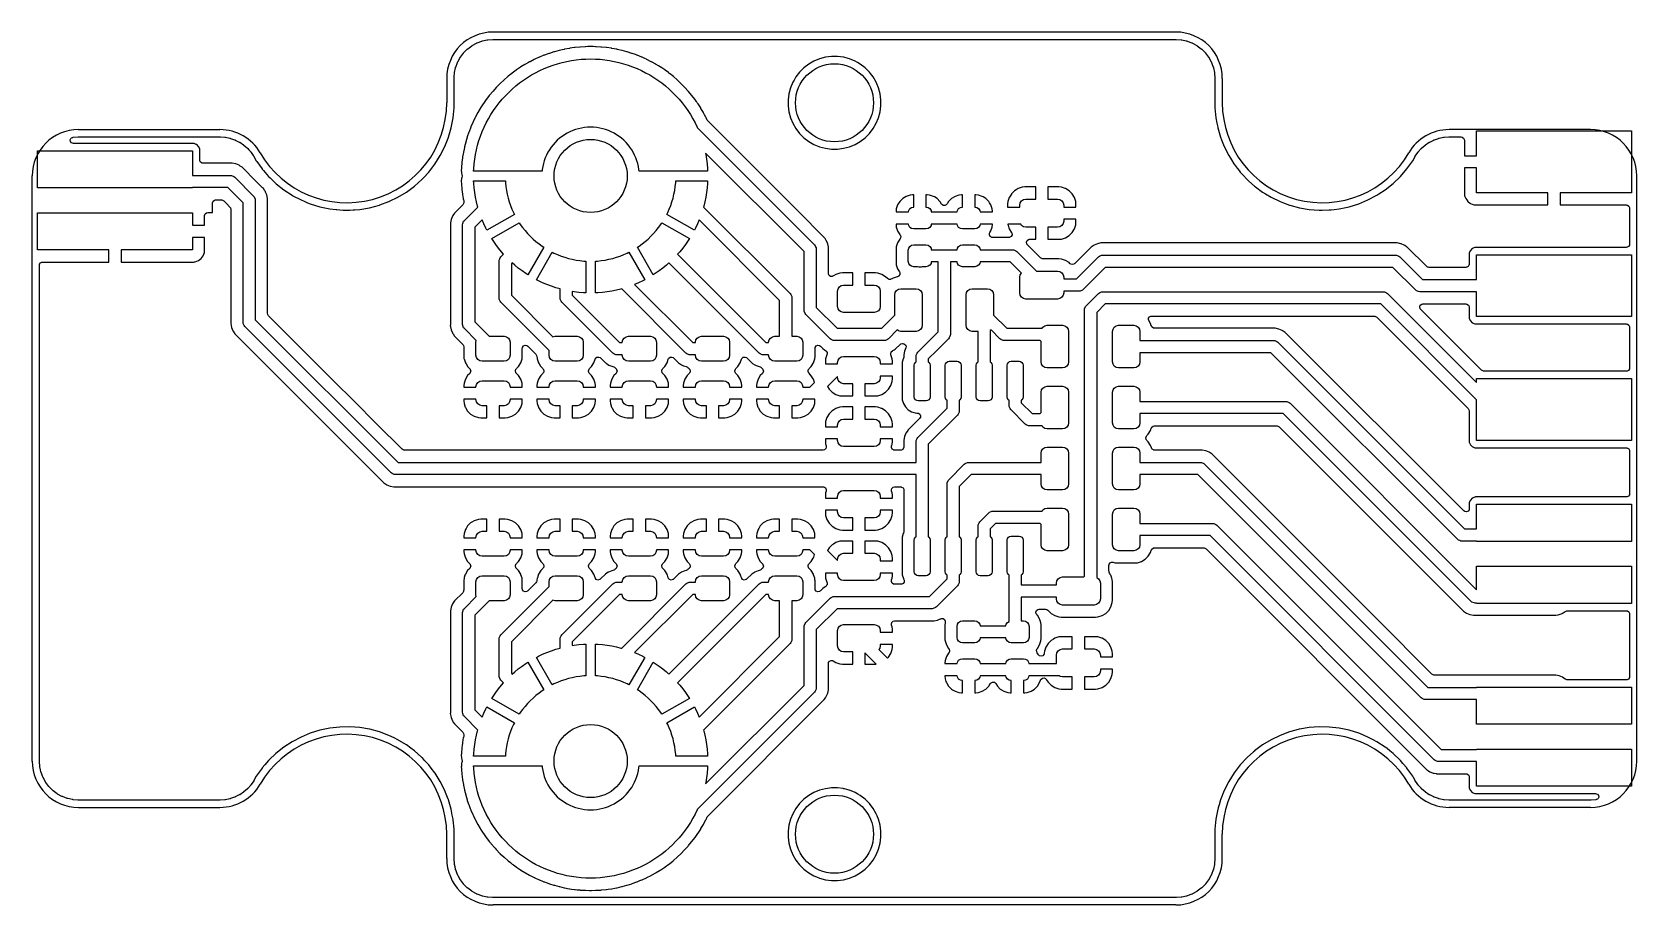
# Model space of a CAD drawing. Header units: millimetres. Extents: x 117.1 to 182.9, y -117.9 to -82.1.
import ezdxf

# ---------------------------------------------------------------- set-up
doc = ezdxf.new("R2010")
doc.units = ezdxf.units.MM
for name, color, linetype, lineweight, true_color in [('cut_in', 5, 'CONTINUOUS', 25, 0x0000ff), ('cut_out', 174, 'CONTINUOUS', 25, 0x000080), ('trace_in', 6, 'CONTINUOUS', 25, 0xff00ff), ('trace_out', 214, 'CONTINUOUS', 25, 0x800080)]:
    doc.layers.add(name, color=color, linetype=linetype, lineweight=lineweight, true_color=true_color)

msp = doc.modelspace()

# ---------------------------------------------------------------- linework, layer by layer
at = {"layer": 'cut_in'}
for centre, radius in [((150, -85), 1.6), ((140, -88), 1.5), ((140, -112), 1.5), ((150, -115), 1.6)]:
    msp.add_circle(centre, radius, dxfattribs=at)
at = {"layer": 'cut_out', "linetype": 'CONTINUOUS'}
for p, q in [((164, -82.1), (136, -82.1)), ((134.1, -84), (134.1, -85)), ((165.9, -84), (165.9, -85)), ((119, -86.1), (124.803848, -86.1)), ((181, -86.1), (175.196152, -86.1)), ((117.1, -112), (117.1, -88)), ((182.9, -112), (182.9, -88)), ((119, -113.9), (124.803848, -113.9)), ((181, -113.9), (175.196152, -113.9)), ((134.1, -116), (134.1, -115)), ((165.9, -116), (165.9, -115)), ((164, -117.9), (136, -117.9))]:
    msp.add_line(p, q, dxfattribs=at)
at = {"layer": 'cut_out'}
for centre, radius, start, end in [((136, -84), 1.9, 90, 180), ((164, -84), 1.9, 0, 90), ((130, -85), 4.1, -149.99999891, 0), ((170, -85), 4.1, -180, -30.00000109), ((119, -88), 1.9, 90, 180), ((124.8038, -88), 1.9, 29.99928031, 89.99855253), ((175.1961, -87.9999), 1.899905, 89.99843182, 150.00182357), ((181, -88), 1.9, 0, 90), ((130, -115), 4.1, 0, 149.99999891), ((170, -115), 4.1, 30.00000109, 180), ((119, -112), 1.9, -180, -90), ((181, -112), 1.9, -90, 0), ((124.8038, -112), 1.900041, -89.99855253, -29.99928031), ((175.1962, -111.9998), 1.9002, -149.99549693, -90.00144732), ((136, -116), 1.9, -180, -90), ((164, -116), 1.9, -90, 0)]:
    msp.add_arc(centre, radius, start, end, dxfattribs=at)
at = {"layer": 'trace_in', "linetype": 'CONTINUOUS'}
for p, q in [((148.941873, -83.416399), (148.744232, -83.568053)), ((149.157609, -83.291845), (148.941873, -83.416399)), ((149.15761, -83.291843), (149.157609, -83.291845)), ((149.157623, -83.291837), (149.15761, -83.291843)), ((149.15763, -83.291833), (149.157623, -83.291837)), ((149.157637, -83.29183), (149.15763, -83.291833)), ((149.15765, -83.291824), (149.157637, -83.29183)), ((149.387786, -83.196499), (149.15765, -83.291824)), ((149.628439, -83.132016), (149.387786, -83.196499)), ((149.871333, -83.100039), (149.628439, -83.132016)), ((149.873347, -83.099705), (149.871333, -83.100039)), ((149.875424, -83.0995), (149.873347, -83.099705)), ((149.875429, -83.0995), (149.875424, -83.0995)), ((149.875435, -83.0995), (149.875429, -83.0995)), ((150.124565, -83.0995), (149.875435, -83.0995)), ((150.12457, -83.0995), (150.124565, -83.0995)), ((150.124575, -83.0995), (150.12457, -83.0995)), ((150.126649, -83.099705), (150.124575, -83.0995)), ((150.128665, -83.100039), (150.126649, -83.099705)), ((150.363502, -83.130956), (150.128665, -83.100039)), ((150.371667, -83.131491), (150.363502, -83.130956)), ((150.379396, -83.134115), (150.371667, -83.131491)), ((150.383588, -83.135239), (150.379396, -83.134115)), ((150.383608, -83.135245), (150.383588, -83.135239)), ((150.559301, -83.182322), (150.383608, -83.135245)), ((150.612214, -83.1965), (150.559301, -83.182322)), ((150.842348, -83.291824), (150.612214, -83.1965)), ((150.842361, -83.29183), (150.842348, -83.291824)), ((150.842376, -83.291837), (150.842361, -83.29183)), ((150.939641, -83.347993), (150.842376, -83.291837)), ((151.058125, -83.416399), (150.939641, -83.347993)), ((151.255766, -83.568053), (151.058125, -83.416399)), ((148.291824, -84.15765), (148.196499, -84.387786)), ((148.29183, -84.157637), (148.291824, -84.15765)), ((148.291833, -84.15763), (148.29183, -84.157637)), ((148.291837, -84.157623), (148.291833, -84.15763)), ((148.342982, -84.069037), (148.291837, -84.157623)), ((148.416399, -83.941873), (148.342982, -84.069037)), ((148.568053, -83.744232), (148.416399, -83.941873)), ((148.568067, -83.744217), (148.568053, -83.744232)), ((148.568074, -83.744209), (148.568067, -83.744217)), ((148.744209, -83.568074), (148.568074, -83.744209)), ((148.744217, -83.568067), (148.744209, -83.568074)), ((148.744232, -83.568053), (148.744217, -83.568067)), ((151.255771, -83.568057), (151.255766, -83.568053)), ((151.255774, -83.56806), (151.255771, -83.568057)), ((151.255781, -83.568066), (151.255774, -83.56806)), ((151.431933, -83.744218), (151.255781, -83.568066)), ((151.431939, -83.744225), (151.431933, -83.744218)), ((151.431941, -83.744228), (151.431939, -83.744225)), ((151.431945, -83.744232), (151.431941, -83.744228)), ((151.47428, -83.799405), (151.431945, -83.744232)), ((151.583599, -83.941873), (151.47428, -83.799405)), ((151.708162, -84.157623), (151.583599, -83.941873)), ((151.708169, -84.157638), (151.708162, -84.157623)), ((151.708173, -84.157649), (151.708169, -84.157638)), ((151.708174, -84.15765), (151.708173, -84.157649)), ((151.732954, -84.217475), (151.708174, -84.15765)), ((151.732969, -84.217511), (151.732954, -84.217475)), ((151.803502, -84.387793), (151.732969, -84.217511)), ((148.099501, -84.875417), (148.0995, -84.875446)), ((148.0995, -84.875446), (148.0995, -85.124552)), ((148.132016, -84.628439), (148.099501, -84.875417)), ((148.196499, -84.387786), (148.132016, -84.628439)), ((151.867982, -84.628435), (151.803502, -84.387793)), ((151.9005, -84.875435), (151.867982, -84.628435)), ((151.9005, -85.124565), (151.9005, -84.875435)), ((148.0995, -85.124552), (148.099501, -85.124581)), ((148.099501, -85.124581), (148.132016, -85.371559)), ((148.132016, -85.371559), (148.196499, -85.612212)), ((151.803502, -85.612207), (151.867982, -85.371565)), ((151.867982, -85.371565), (151.9005, -85.124565)), ((148.196499, -85.612212), (148.291824, -85.842348)), ((148.291824, -85.842348), (148.29183, -85.842361)), ((148.29183, -85.842361), (148.291837, -85.842376)), ((148.291837, -85.842376), (148.291845, -85.842389)), ((148.291845, -85.842389), (148.416399, -86.058125)), ((148.416399, -86.058125), (148.568053, -86.255766)), ((151.431938, -86.255776), (151.583599, -86.058127)), ((151.583599, -86.058127), (151.708164, -85.842373)), ((151.708164, -85.842373), (151.803502, -85.612207)), ((148.568053, -86.255766), (148.568057, -86.255771)), ((148.568057, -86.255771), (148.56806, -86.255774)), ((148.56806, -86.255774), (148.568066, -86.255781)), ((148.568066, -86.255781), (148.744218, -86.431933)), ((148.744218, -86.431933), (148.744225, -86.431939)), ((148.744225, -86.431939), (148.744228, -86.431941)), ((148.744228, -86.431941), (148.744232, -86.431945)), ((148.744232, -86.431945), (148.941873, -86.583599)), ((148.941873, -86.583599), (149.157623, -86.708162)), ((149.157623, -86.708162), (149.157638, -86.708169)), ((149.157638, -86.708169), (149.225734, -86.736375)), ((149.225734, -86.736375), (149.35803, -86.791174)), ((149.35803, -86.791174), (149.387793, -86.803502)), ((149.387793, -86.803502), (149.628435, -86.867982)), ((150.371565, -86.867982), (150.612207, -86.803502)), ((150.612207, -86.803502), (150.842373, -86.708164)), ((150.842373, -86.708164), (151.058127, -86.583599)), ((151.058127, -86.583599), (151.255776, -86.431938)), ((151.255776, -86.431938), (151.431938, -86.255776)), ((149.628435, -86.867982), (149.875435, -86.9005)), ((149.875435, -86.9005), (149.875442, -86.9005)), ((149.875442, -86.9005), (150.124558, -86.9005)), ((150.124558, -86.9005), (150.124565, -86.9005)), ((150.124565, -86.9005), (150.371565, -86.867982)), ((176.325, -87.67), (175.825, -87.67)), ((175.825, -87.67), (175.825, -88.737852)), ((176.325, -88.69), (176.325, -87.67)), ((153.10239, -88.785144), (152.94152, -88.838451)), ((153.201651, -88.775003), (153.10239, -88.785144)), ((153.201685, -88.775), (153.201651, -88.775003)), ((153.201713, -88.774999), (153.201685, -88.775)), ((153.249998, -88.774998), (153.201713, -88.774999)), ((153.249999, -88.774998), (153.249998, -88.774998)), ((153.25, -88.774999), (153.249999, -88.774998)), ((153.25, -88.775), (153.25, -88.774999)), ((153.25, -89.275), (153.25, -88.775)), ((153.798322, -88.775), (153.75, -88.775)), ((153.75, -88.775), (153.75, -89.275)), ((153.798327, -88.775), (153.798322, -88.775)), ((153.897604, -88.785143), (153.798327, -88.775)), ((154.058476, -88.838449), (153.897604, -88.785143)), ((155.10239, -88.785144), (154.94152, -88.838451)), ((155.201651, -88.775003), (155.10239, -88.785144)), ((155.201685, -88.775), (155.201651, -88.775003)), ((155.201713, -88.774999), (155.201685, -88.775)), ((155.249998, -88.774998), (155.201713, -88.774999)), ((155.249999, -88.774998), (155.249998, -88.774998)), ((155.25, -88.774999), (155.249999, -88.774998)), ((155.25, -89.275), (155.25, -88.774999)), ((155.798322, -88.775), (155.75, -88.775)), ((155.75, -88.775), (155.75, -89.275)), ((155.798327, -88.775), (155.798322, -88.775)), ((155.897604, -88.785143), (155.798327, -88.775)), ((156.058476, -88.838449), (155.897604, -88.785143)), ((157.251701, -88.741354), (157.169011, -88.875416)), ((157.257685, -88.731652), (157.251701, -88.741354)), ((157.381652, -88.607685), (157.257685, -88.731652)), ((157.444643, -88.568832), (157.381652, -88.607685)), ((157.530875, -88.515643), (157.444643, -88.568832)), ((157.530877, -88.515642), (157.530875, -88.515643)), ((157.530879, -88.515641), (157.530877, -88.515642)), ((157.530887, -88.515638), (157.530879, -88.515641)), ((157.697302, -88.460494), (157.530887, -88.515638)), ((157.697304, -88.460493), (157.697302, -88.460494)), ((157.800002, -88.450002), (157.697304, -88.460493)), ((157.800012, -88.450001), (157.800002, -88.450001)), ((157.800002, -88.450001), (157.800002, -88.450002)), ((157.800028, -88.45), (157.800012, -88.450001)), ((157.800037, -88.45), (157.800028, -88.45)), ((158.25, -88.45), (157.800037, -88.45)), ((158.25, -88.95), (158.25, -88.45)), ((159.199986, -88.45), (158.75, -88.45)), ((158.75, -88.45), (158.75, -88.95)), ((159.199991, -88.45), (159.199986, -88.45)), ((159.302694, -88.460493), (159.199991, -88.45)), ((159.302699, -88.460494), (159.302694, -88.460493)), ((159.455817, -88.511233), (159.302699, -88.460494)), ((159.469119, -88.515641), (159.455817, -88.511233)), ((159.469124, -88.515643), (159.469119, -88.515641)), ((159.618345, -88.607684), (159.469124, -88.515643)), ((159.742315, -88.731654), (159.618345, -88.607684)), ((159.834356, -88.880875), (159.742315, -88.731654)), ((175.825, -88.737852), (175.8314, -88.79737)), ((175.8314, -88.79737), (175.831402, -88.797377)), ((175.831402, -88.797377), (175.846724, -88.838457)), ((179.25, -88.69), (176.325, -88.69)), ((179.25, -89.19), (179.25, -88.69)), ((152.535143, -89.352394), (152.525, -89.451671)), ((152.525, -89.451671), (152.525, -89.451674)), ((152.525, -89.451674), (152.525, -89.451677)), ((152.525, -89.451677), (152.525, -89.475)), ((152.525, -89.475), (153.029973, -89.475)), ((152.588449, -89.191522), (152.535143, -89.352394)), ((152.588456, -89.191508), (152.588449, -89.191522)), ((152.588458, -89.191505), (152.588456, -89.191508)), ((152.677413, -89.047286), (152.588458, -89.191505)), ((152.677429, -89.047264), (152.677413, -89.047286)), ((152.677431, -89.047261), (152.677429, -89.047264)), ((152.797261, -88.927431), (152.677431, -89.047261)), ((152.797267, -88.927427), (152.797261, -88.927431)), ((152.797286, -88.927413), (152.797267, -88.927427)), ((152.941505, -88.838458), (152.797286, -88.927413)), ((152.941508, -88.838456), (152.941505, -88.838458)), ((152.94152, -88.838451), (152.941508, -88.838456)), ((153.029973, -89.475), (153.042127, -89.413896)), ((153.042127, -89.413896), (153.090901, -89.340901)), ((153.090901, -89.340901), (153.163896, -89.292127)), ((153.163896, -89.292127), (153.25, -89.275)), ((153.75, -89.275), (153.836104, -89.292127)), ((153.836104, -89.292127), (153.909099, -89.340901)), ((153.909099, -89.340901), (153.957873, -89.413896)), ((153.957873, -89.413896), (153.970027, -89.475)), ((153.970027, -89.475), (155.029973, -89.475)), ((154.05849, -88.838456), (154.058476, -88.838449)), ((154.058492, -88.838457), (154.05849, -88.838456)), ((154.09499, -88.860969), (154.058492, -88.838457)), ((154.202712, -88.927413), (154.09499, -88.860969)), ((154.202732, -88.927427), (154.202712, -88.927413)), ((154.202737, -88.927431), (154.202732, -88.927427)), ((154.322567, -89.047261), (154.202737, -88.927431)), ((154.322568, -89.047263), (154.322567, -89.047261)), ((154.322572, -89.047267), (154.322568, -89.047263)), ((154.322575, -89.047271), (154.322572, -89.047267)), ((154.329578, -89.058625), (154.322575, -89.047271)), ((154.389202, -89.155288), (154.329578, -89.058625)), ((154.40103, -89.171396), (154.389202, -89.155288)), ((154.402095, -89.172625), (154.40103, -89.171396)), ((154.446391, -89.205148), (154.402095, -89.172625)), ((154.449627, -89.206554), (154.446391, -89.205148)), ((154.449629, -89.206555), (154.449627, -89.206554)), ((154.51896, -89.215215), (154.449629, -89.206555)), ((154.581967, -89.185017), (154.51896, -89.215215)), ((154.592285, -89.175736), (154.581967, -89.185017)), ((154.614897, -89.148642), (154.592285, -89.175736)), ((154.677418, -89.047279), (154.614897, -89.148642)), ((154.677429, -89.047263), (154.677418, -89.047279)), ((154.797261, -88.927431), (154.677429, -89.047263)), ((154.797267, -88.927427), (154.797261, -88.927431)), ((154.797286, -88.927413), (154.797267, -88.927427)), ((154.941505, -88.838458), (154.797286, -88.927413)), ((154.941508, -88.838456), (154.941505, -88.838458)), ((154.94152, -88.838451), (154.941508, -88.838456)), ((155.029973, -89.475), (155.042127, -89.413896)), ((155.042127, -89.413896), (155.090901, -89.340901)), ((155.090901, -89.340901), (155.163896, -89.292127)), ((155.163896, -89.292127), (155.25, -89.275)), ((155.75, -89.275), (155.836104, -89.292127)), ((155.836104, -89.292127), (155.909099, -89.340901)), ((155.909099, -89.340901), (155.957873, -89.413896)), ((155.957873, -89.413896), (155.970027, -89.475)), ((155.970027, -89.475), (156.474999, -89.475)), ((156.05849, -88.838456), (156.058476, -88.838449)), ((156.058492, -88.838457), (156.05849, -88.838456)), ((156.09499, -88.860969), (156.058492, -88.838457)), ((156.202712, -88.927413), (156.09499, -88.860969)), ((156.202732, -88.927427), (156.202712, -88.927413)), ((156.202737, -88.927431), (156.202732, -88.927427)), ((156.322567, -89.047261), (156.202737, -88.927431)), ((156.322568, -89.047263), (156.322567, -89.047261)), ((156.322572, -89.047267), (156.322568, -89.047263)), ((156.322575, -89.047271), (156.322572, -89.047267)), ((156.32258, -89.047279), (156.322575, -89.047271)), ((156.322585, -89.047286), (156.32258, -89.047279)), ((156.353322, -89.097119), (156.322585, -89.047286)), ((156.385944, -89.150007), (156.353322, -89.097119)), ((156.411542, -89.191507), (156.385944, -89.150007)), ((156.411547, -89.191518), (156.411542, -89.191507)), ((156.464855, -89.352392), (156.411547, -89.191518)), ((156.474998, -89.451677), (156.464855, -89.352392)), ((156.474999, -89.451692), (156.474998, -89.451677)), ((156.474999, -89.475), (156.474999, -89.451692)), ((157.110493, -89.047304), (157.1, -89.150007)), ((157.1, -89.150007), (157.1, -89.15001)), ((157.1, -89.15001), (157.1, -89.150013)), ((157.1, -89.150013), (157.1, -89.275)), ((157.1, -89.275), (157.6, -89.275)), ((157.110494, -89.047299), (157.110493, -89.047304)), ((157.165638, -88.880888), (157.110494, -89.047299)), ((157.165641, -88.880879), (157.165638, -88.880888)), ((157.169011, -88.875416), (157.165641, -88.880879)), ((157.6, -89.2), (157.61903, -89.104329)), ((157.6, -89.275), (157.6, -89.2)), ((157.61903, -89.104329), (157.673223, -89.023223)), ((157.673223, -89.023223), (157.754329, -88.96903)), ((157.754329, -88.96903), (157.85, -88.95)), ((157.85, -88.95), (158.25, -88.95)), ((158.75, -88.95), (159.15, -88.95)), ((159.15, -88.95), (159.245671, -88.96903)), ((159.245671, -88.96903), (159.326777, -89.023223)), ((159.326777, -89.023223), (159.38097, -89.104329)), ((159.38097, -89.104329), (159.4, -89.2)), ((159.4, -89.2), (159.4, -89.275)), ((159.4, -89.275), (159.899999, -89.275)), ((159.834358, -88.88088), (159.834356, -88.880875)), ((159.889505, -89.047302), (159.834358, -88.88088)), ((159.899998, -89.150013), (159.889505, -89.047302)), ((159.899999, -89.150028), (159.899998, -89.150013)), ((159.899999, -89.275), (159.899999, -89.150028)), ((175.846724, -88.838457), (175.881645, -88.932086)), ((175.881645, -88.932086), (175.881649, -88.932093)), ((175.881649, -88.932093), (175.922585, -88.986776)), ((175.922585, -88.986776), (175.967807, -89.047185)), ((175.967807, -89.047185), (175.967813, -89.047191)), ((175.967813, -89.047191), (175.983068, -89.058611)), ((175.983068, -89.058611), (176.082906, -89.13335)), ((176.082906, -89.13335), (176.082913, -89.133354)), ((176.082913, -89.133354), (176.21762, -89.183596)), ((176.21762, -89.183596), (176.217627, -89.183598)), ((176.217627, -89.183598), (176.224468, -89.184333)), ((176.224468, -89.184333), (176.277138, -89.189998)), ((176.277138, -89.189998), (176.277155, -89.189999)), ((176.277155, -89.189999), (176.277172, -89.19)), ((176.277172, -89.19), (179.25, -89.19)), ((159.15, -90.1), (158.75, -90.1)), ((158.75, -90.1), (158.75, -90.599999)), ((159.245671, -90.08097), (159.15, -90.1)), ((159.326777, -90.026777), (159.245671, -90.08097)), ((159.38097, -89.945671), (159.326777, -90.026777)), ((159.4, -89.85), (159.38097, -89.945671)), ((159.9, -89.775), (159.4, -89.775)), ((159.4, -89.775), (159.4, -89.85)), ((159.834358, -90.169119), (159.889505, -90.002697)), ((159.889505, -90.002697), (159.889506, -90.00269)), ((159.889506, -90.00269), (159.899999, -89.899986)), ((159.899999, -89.899986), (159.9, -89.899973)), ((159.9, -89.899973), (159.9, -89.775)), ((124.175, -90.52), (123.675, -90.52)), ((123.675, -90.52), (123.675, -91.032)), ((124.175, -91.079827), (124.175, -90.52)), ((158.75, -90.599999), (159.19996, -90.599999)), ((159.19996, -90.599999), (159.199972, -90.599999)), ((159.199972, -90.599999), (159.199986, -90.599998)), ((159.199986, -90.599998), (159.302697, -90.589505)), ((159.302697, -90.589505), (159.469119, -90.534358)), ((159.469119, -90.534358), (159.469124, -90.534356)), ((159.469124, -90.534356), (159.618345, -90.442315)), ((159.618345, -90.442315), (159.742315, -90.318345)), ((159.742315, -90.318345), (159.834356, -90.169124)), ((159.834356, -90.169124), (159.834358, -90.169119)), ((123.675, -91.032), (120.75, -91.032)), ((120.75, -91.032), (120.75, -91.532)), ((123.917093, -91.47535), (124.032187, -91.38919)), ((124.032187, -91.38919), (124.03219, -91.389187)), ((124.03219, -91.389187), (124.11835, -91.274093)), ((124.11835, -91.274093), (124.118354, -91.274086)), ((124.118354, -91.274086), (124.168596, -91.139379)), ((124.168596, -91.139379), (124.168598, -91.139372)), ((124.168598, -91.139372), (124.172771, -91.100568)), ((124.172771, -91.100568), (124.174998, -91.07986)), ((124.174998, -91.07986), (124.175, -91.079827)), ((120.75, -91.532), (123.722828, -91.532)), ((123.722828, -91.532), (123.722836, -91.532)), ((123.722836, -91.532), (123.722847, -91.531999)), ((123.722847, -91.531999), (123.75856, -91.528158)), ((123.75856, -91.528158), (123.782372, -91.525598)), ((123.782372, -91.525598), (123.782379, -91.525596)), ((123.782379, -91.525596), (123.917086, -91.475354)), ((123.917086, -91.475354), (123.917093, -91.47535)), ((150.125, -96.228554), (149.716885, -96.636668)), ((149.716885, -96.636668), (149.782684, -96.743345)), ((150.125, -96.275), (150.125, -96.228554)), ((150.14403, -96.370671), (150.125, -96.275)), ((150.198223, -96.451777), (150.14403, -96.370671)), ((150.279329, -96.50597), (150.198223, -96.451777)), ((150.375, -96.525), (150.279329, -96.50597)), ((150.75, -96.525), (150.375, -96.525)), ((150.75, -97.024998), (150.75, -96.525)), ((151.625, -96.525), (151.25, -96.525)), ((151.25, -96.525), (151.25, -97.024999)), ((151.720671, -96.50597), (151.625, -96.525)), ((151.801777, -96.451777), (151.720671, -96.50597)), ((151.85597, -96.370671), (151.801777, -96.451777)), ((151.875, -96.275), (151.85597, -96.370671)), ((152.375, -96.2125), (151.875, -96.2125)), ((151.875, -96.2125), (151.875, -96.275)), ((152.217315, -96.743345), (152.309356, -96.594124)), ((152.309356, -96.594124), (152.309358, -96.594119)), ((152.309358, -96.594119), (152.364505, -96.427697)), ((152.364505, -96.427697), (152.364506, -96.42769)), ((152.364506, -96.42769), (152.374999, -96.324986)), ((152.374999, -96.324986), (152.375, -96.324973)), ((152.375, -96.324973), (152.375, -96.2125)), ((135.3, -97.1625), (134.800001, -97.1625)), ((134.800001, -97.1625), (134.800001, -97.224995)), ((134.800001, -97.224995), (134.810493, -97.327694)), ((134.810493, -97.327694), (134.810494, -97.327696)), ((134.810494, -97.327696), (134.862782, -97.485493)), ((135.3, -97.175), (135.3, -97.1625)), ((135.31903, -97.270671), (135.3, -97.175)), ((135.373223, -97.351777), (135.31903, -97.270671)), ((135.454329, -97.40597), (135.373223, -97.351777)), ((136.626777, -97.351777), (136.545671, -97.40597)), ((136.68097, -97.270671), (136.626777, -97.351777)), ((136.7, -97.175), (136.68097, -97.270671)), ((137.2, -97.1625), (136.7, -97.1625)), ((136.7, -97.1625), (136.7, -97.175)), ((137.134358, -97.494119), (137.189505, -97.327697)), ((137.189505, -97.327697), (137.189506, -97.32769)), ((137.189506, -97.32769), (137.199998, -97.224995)), ((137.199998, -97.224995), (137.199999, -97.224986)), ((137.199999, -97.224986), (137.2, -97.224973)), ((137.2, -97.224973), (137.2, -97.1625)), ((138.3, -97.1625), (137.800001, -97.1625)), ((137.800001, -97.1625), (137.800001, -97.224995)), ((137.800001, -97.224995), (137.810493, -97.327694)), ((137.810493, -97.327694), (137.810494, -97.327696)), ((137.810494, -97.327696), (137.862782, -97.485493)), ((138.3, -97.175), (138.3, -97.1625)), ((138.31903, -97.270671), (138.3, -97.175)), ((138.373223, -97.351777), (138.31903, -97.270671)), ((138.454329, -97.40597), (138.373223, -97.351777)), ((139.626777, -97.351777), (139.545671, -97.40597)), ((139.68097, -97.270671), (139.626777, -97.351777)), ((139.7, -97.175), (139.68097, -97.270671)), ((140.2, -97.1625), (139.7, -97.1625)), ((139.7, -97.1625), (139.7, -97.175)), ((140.134358, -97.494119), (140.189505, -97.327697)), ((140.189505, -97.327697), (140.189506, -97.32769)), ((140.189506, -97.32769), (140.199998, -97.224995)), ((140.199998, -97.224995), (140.199999, -97.224986)), ((140.199999, -97.224986), (140.2, -97.224973)), ((140.2, -97.224973), (140.2, -97.1625)), ((141.3, -97.1625), (140.800001, -97.1625)), ((140.800001, -97.1625), (140.800001, -97.224995)), ((140.800001, -97.224995), (140.810493, -97.327694)), ((140.810493, -97.327694), (140.810494, -97.327696)), ((140.810494, -97.327696), (140.862782, -97.485493)), ((141.3, -97.175), (141.3, -97.1625)), ((141.31903, -97.270671), (141.3, -97.175)), ((141.373223, -97.351777), (141.31903, -97.270671)), ((141.454329, -97.40597), (141.373223, -97.351777)), ((142.626777, -97.351777), (142.545671, -97.40597)), ((142.68097, -97.270671), (142.626777, -97.351777)), ((142.7, -97.175), (142.68097, -97.270671)), ((143.2, -97.1625), (142.7, -97.1625)), ((142.7, -97.1625), (142.7, -97.175)), ((143.134358, -97.494119), (143.189505, -97.327697)), ((143.189505, -97.327697), (143.189506, -97.32769)), ((143.189506, -97.32769), (143.199998, -97.224995)), ((143.199998, -97.224995), (143.199999, -97.224986)), ((143.199999, -97.224986), (143.2, -97.224973)), ((143.2, -97.224973), (143.2, -97.1625)), ((144.3, -97.1625), (143.800001, -97.1625)), ((143.800001, -97.1625), (143.800001, -97.224995)), ((143.800001, -97.224995), (143.810493, -97.327694)), ((143.810493, -97.327694), (143.810494, -97.327696)), ((143.810494, -97.327696), (143.862782, -97.485493)), ((144.3, -97.175), (144.3, -97.1625)), ((144.31903, -97.270671), (144.3, -97.175)), ((144.373223, -97.351777), (144.31903, -97.270671)), ((144.454329, -97.40597), (144.373223, -97.351777)), ((145.626777, -97.351777), (145.545671, -97.40597)), ((145.68097, -97.270671), (145.626777, -97.351777)), ((145.7, -97.175), (145.68097, -97.270671)), ((146.2, -97.1625), (145.7, -97.1625)), ((145.7, -97.1625), (145.7, -97.175)), ((146.134358, -97.494119), (146.189505, -97.327697)), ((146.189505, -97.327697), (146.189506, -97.32769)), ((146.189506, -97.32769), (146.199998, -97.224995)), ((146.199998, -97.224995), (146.199999, -97.224986)), ((146.199999, -97.224986), (146.2, -97.224973)), ((146.2, -97.224973), (146.2, -97.1625)), ((147.3, -97.1625), (146.800001, -97.1625)), ((146.800001, -97.1625), (146.800001, -97.224995)), ((146.800001, -97.224995), (146.810493, -97.327694)), ((146.810493, -97.327694), (146.810494, -97.327696)), ((146.810494, -97.327696), (146.862782, -97.485493)), ((147.3, -97.175), (147.3, -97.1625)), ((147.31903, -97.270671), (147.3, -97.175)), ((147.373223, -97.351777), (147.31903, -97.270671)), ((147.454329, -97.40597), (147.373223, -97.351777)), ((148.626777, -97.351777), (148.545671, -97.40597)), ((148.68097, -97.270671), (148.626777, -97.351777)), ((148.7, -97.175), (148.68097, -97.270671)), ((149.2, -97.1625), (148.7, -97.1625)), ((148.7, -97.1625), (148.7, -97.175)), ((149.134358, -97.494119), (149.189505, -97.327697)), ((149.189505, -97.327697), (149.189506, -97.32769)), ((149.189506, -97.32769), (149.199999, -97.224986)), ((149.199999, -97.224986), (149.2, -97.224973)), ((149.2, -97.224973), (149.2, -97.1625)), ((149.782684, -96.743345), (149.906654, -96.867315)), ((149.906654, -96.867315), (150.055875, -96.959356)), ((150.055875, -96.959356), (150.05588, -96.959358)), ((150.05588, -96.959358), (150.222299, -97.014504)), ((150.222299, -97.014504), (150.2223, -97.014504)), ((150.2223, -97.014504), (150.222302, -97.014505)), ((150.222302, -97.014505), (150.222309, -97.014506)), ((150.222309, -97.014506), (150.325019, -97.024999)), ((150.325019, -97.024999), (150.749999, -97.024999)), ((150.749999, -97.024999), (150.75, -97.024998)), ((151.25, -97.024999), (151.67496, -97.024999)), ((151.67496, -97.024999), (151.674972, -97.024999)), ((151.674972, -97.024999), (151.674986, -97.024998)), ((151.674986, -97.024998), (151.777697, -97.014505)), ((151.777697, -97.014505), (151.944119, -96.959358)), ((151.944119, -96.959358), (151.944124, -96.959356)), ((151.944124, -96.959356), (152.093345, -96.867315)), ((152.093345, -96.867315), (152.217315, -96.743345)), ((134.862782, -97.485493), (134.865641, -97.494119)), ((134.865641, -97.494119), (134.865643, -97.494124)), ((134.865643, -97.494124), (134.957684, -97.643345)), ((134.957684, -97.643345), (135.081654, -97.767315)), ((135.081654, -97.767315), (135.230875, -97.859356)), ((135.230875, -97.859356), (135.23088, -97.859358)), ((135.23088, -97.859358), (135.397299, -97.914504)), ((135.397299, -97.914504), (135.3973, -97.914504)), ((135.3973, -97.914504), (135.397302, -97.914505)), ((135.397302, -97.914505), (135.397309, -97.914506)), ((135.397309, -97.914506), (135.500019, -97.924999)), ((135.55, -97.425), (135.454329, -97.40597)), ((135.500019, -97.924999), (135.749999, -97.924999)), ((135.75, -97.425), (135.55, -97.425)), ((135.749999, -97.924999), (135.75, -97.924998)), ((135.75, -97.924998), (135.75, -97.425)), ((136.45, -97.425), (136.25, -97.425)), ((136.25, -97.425), (136.25, -97.924999)), ((136.25, -97.924999), (136.49996, -97.924999)), ((136.545671, -97.40597), (136.45, -97.425)), ((136.49996, -97.924999), (136.499972, -97.924999)), ((136.499972, -97.924999), (136.499986, -97.924998)), ((136.499986, -97.924998), (136.602697, -97.914505)), ((136.602697, -97.914505), (136.769119, -97.859358)), ((136.769119, -97.859358), (136.769124, -97.859356)), ((136.769124, -97.859356), (136.918345, -97.767315)), ((136.918345, -97.767315), (137.042315, -97.643345)), ((137.042315, -97.643345), (137.134356, -97.494124)), ((137.134356, -97.494124), (137.134358, -97.494119)), ((137.862782, -97.485493), (137.865641, -97.494119)), ((137.865641, -97.494119), (137.865643, -97.494124)), ((137.865643, -97.494124), (137.957684, -97.643345)), ((137.957684, -97.643345), (138.081654, -97.767315)), ((138.081654, -97.767315), (138.230875, -97.859356)), ((138.230875, -97.859356), (138.23088, -97.859358)), ((138.23088, -97.859358), (138.397299, -97.914504)), ((138.397299, -97.914504), (138.3973, -97.914504)), ((138.3973, -97.914504), (138.397302, -97.914505)), ((138.397302, -97.914505), (138.397309, -97.914506)), ((138.397309, -97.914506), (138.500019, -97.924999)), ((138.55, -97.425), (138.454329, -97.40597)), ((138.500019, -97.924999), (138.749999, -97.924999)), ((138.75, -97.425), (138.55, -97.425)), ((138.749999, -97.924999), (138.75, -97.924998)), ((138.75, -97.924998), (138.75, -97.425)), ((139.45, -97.425), (139.25, -97.425)), ((139.25, -97.425), (139.25, -97.924999)), ((139.25, -97.924999), (139.49996, -97.924999)), ((139.545671, -97.40597), (139.45, -97.425)), ((139.49996, -97.924999), (139.499972, -97.924999)), ((139.499972, -97.924999), (139.499986, -97.924998)), ((139.499986, -97.924998), (139.602697, -97.914505)), ((139.602697, -97.914505), (139.769119, -97.859358)), ((139.769119, -97.859358), (139.769124, -97.859356)), ((139.769124, -97.859356), (139.918345, -97.767315)), ((139.918345, -97.767315), (140.042315, -97.643345)), ((140.042315, -97.643345), (140.134356, -97.494124)), ((140.134356, -97.494124), (140.134358, -97.494119)), ((140.862782, -97.485493), (140.865641, -97.494119)), ((140.865641, -97.494119), (140.865643, -97.494124)), ((140.865643, -97.494124), (140.957684, -97.643345)), ((140.957684, -97.643345), (141.081654, -97.767315)), ((141.081654, -97.767315), (141.230875, -97.859356)), ((141.230875, -97.859356), (141.23088, -97.859358)), ((141.23088, -97.859358), (141.397299, -97.914504)), ((141.397299, -97.914504), (141.3973, -97.914504)), ((141.3973, -97.914504), (141.397302, -97.914505)), ((141.397302, -97.914505), (141.397309, -97.914506)), ((141.397309, -97.914506), (141.500019, -97.924999)), ((141.55, -97.425), (141.454329, -97.40597)), ((141.500019, -97.924999), (141.749999, -97.924999)), ((141.75, -97.425), (141.55, -97.425)), ((141.749999, -97.924999), (141.75, -97.924998)), ((141.75, -97.924998), (141.75, -97.425)), ((142.45, -97.425), (142.25, -97.425)), ((142.25, -97.425), (142.25, -97.924999)), ((142.25, -97.924999), (142.49996, -97.924999)), ((142.545671, -97.40597), (142.45, -97.425)), ((142.49996, -97.924999), (142.499972, -97.924999)), ((142.499972, -97.924999), (142.499986, -97.924998)), ((142.499986, -97.924998), (142.602697, -97.914505)), ((142.602697, -97.914505), (142.769119, -97.859358)), ((142.769119, -97.859358), (142.769124, -97.859356)), ((142.769124, -97.859356), (142.918345, -97.767315)), ((142.918345, -97.767315), (143.042315, -97.643345)), ((143.042315, -97.643345), (143.134356, -97.494124)), ((143.134356, -97.494124), (143.134358, -97.494119)), ((143.862782, -97.485493), (143.865641, -97.494119)), ((143.865641, -97.494119), (143.865643, -97.494124)), ((143.865643, -97.494124), (143.957684, -97.643345)), ((143.957684, -97.643345), (144.081654, -97.767315)), ((144.081654, -97.767315), (144.230875, -97.859356)), ((144.230875, -97.859356), (144.23088, -97.859358)), ((144.23088, -97.859358), (144.397299, -97.914504)), ((144.397299, -97.914504), (144.3973, -97.914504)), ((144.3973, -97.914504), (144.397302, -97.914505)), ((144.397302, -97.914505), (144.397309, -97.914506)), ((144.397309, -97.914506), (144.500019, -97.924999)), ((144.55, -97.425), (144.454329, -97.40597)), ((144.500019, -97.924999), (144.749999, -97.924999)), ((144.75, -97.425), (144.55, -97.425)), ((144.749999, -97.924999), (144.75, -97.924998)), ((144.75, -97.924998), (144.75, -97.425)), ((145.45, -97.425), (145.25, -97.425)), ((145.25, -97.425), (145.25, -97.924999)), ((145.25, -97.924999), (145.49996, -97.924999)), ((145.545671, -97.40597), (145.45, -97.425)), ((145.49996, -97.924999), (145.499972, -97.924999)), ((145.499972, -97.924999), (145.499986, -97.924998)), ((145.499986, -97.924998), (145.602697, -97.914505)), ((145.602697, -97.914505), (145.769119, -97.859358)), ((145.769119, -97.859358), (145.769124, -97.859356)), ((145.769124, -97.859356), (145.918345, -97.767315)), ((145.918345, -97.767315), (146.042315, -97.643345)), ((146.042315, -97.643345), (146.134356, -97.494124)), ((146.134356, -97.494124), (146.134358, -97.494119)), ((146.862782, -97.485493), (146.865641, -97.494119)), ((146.865641, -97.494119), (146.865643, -97.494124)), ((146.865643, -97.494124), (146.957684, -97.643345)), ((146.957684, -97.643345), (147.081654, -97.767315)), ((147.081654, -97.767315), (147.230875, -97.859356)), ((147.230875, -97.859356), (147.23088, -97.859358)), ((147.23088, -97.859358), (147.397299, -97.914504)), ((147.397299, -97.914504), (147.3973, -97.914504)), ((147.3973, -97.914504), (147.397302, -97.914505)), ((147.397302, -97.914505), (147.397309, -97.914506)), ((147.397309, -97.914506), (147.500019, -97.924999)), ((147.55, -97.425), (147.454329, -97.40597)), ((147.500019, -97.924999), (147.749999, -97.924999)), ((147.75, -97.425), (147.55, -97.425)), ((147.749999, -97.924999), (147.75, -97.924998)), ((147.75, -97.924998), (147.75, -97.425)), ((148.45, -97.425), (148.25, -97.425)), ((148.25, -97.425), (148.25, -97.924999)), ((148.25, -97.924999), (148.49996, -97.924999)), ((148.545671, -97.40597), (148.45, -97.425)), ((148.49996, -97.924999), (148.499972, -97.924999)), ((148.499972, -97.924999), (148.499986, -97.924998)), ((148.499986, -97.924998), (148.602697, -97.914505)), ((148.602697, -97.914505), (148.769119, -97.859358)), ((148.769119, -97.859358), (148.769124, -97.859356)), ((148.769124, -97.859356), (148.918345, -97.767315)), ((148.918345, -97.767315), (149.042315, -97.643345)), ((149.042315, -97.643345), (149.134356, -97.494124)), ((149.134356, -97.494124), (149.134358, -97.494119)), ((149.690638, -97.905888), (149.635494, -98.072299)), ((149.690641, -97.905879), (149.690638, -97.905888)), ((149.691681, -97.904193), (149.690641, -97.905879)), ((149.782684, -97.756654), (149.691681, -97.904193)), ((149.782685, -97.756652), (149.782684, -97.756654)), ((149.906652, -97.632685), (149.782685, -97.756652)), ((149.978715, -97.588236), (149.906652, -97.632685)), ((150.055875, -97.540643), (149.978715, -97.588236)), ((150.055877, -97.540642), (150.055875, -97.540643)), ((150.055879, -97.540641), (150.055877, -97.540642)), ((150.055887, -97.540638), (150.055879, -97.540641)), ((150.222302, -97.485494), (150.055887, -97.540638)), ((150.198223, -98.048223), (150.279329, -97.99403)), ((150.222304, -97.485493), (150.222302, -97.485494)), ((150.325002, -97.475002), (150.222304, -97.485493)), ((150.279329, -97.99403), (150.375, -97.975)), ((150.325012, -97.475001), (150.325002, -97.475001)), ((150.325002, -97.475001), (150.325002, -97.475002)), ((150.325028, -97.475), (150.325012, -97.475001)), ((150.325037, -97.475), (150.325028, -97.475)), ((150.75, -97.475), (150.325037, -97.475)), ((150.375, -97.975), (150.75, -97.975)), ((150.75, -97.975), (150.75, -97.475)), ((151.674986, -97.475), (151.25, -97.475)), ((151.25, -97.475), (151.25, -97.975)), ((151.25, -97.975), (151.625, -97.975)), ((151.625, -97.975), (151.720671, -97.99403)), ((151.674991, -97.475), (151.674986, -97.475)), ((151.777694, -97.485493), (151.674991, -97.475)), ((151.720671, -97.99403), (151.801777, -98.048223)), ((151.777699, -97.485494), (151.777694, -97.485493)), ((151.93295, -97.53694), (151.777699, -97.485494)), ((151.944119, -97.540641), (151.93295, -97.53694)), ((151.944124, -97.540643), (151.944119, -97.540641)), ((152.093345, -97.632684), (151.944124, -97.540643)), ((152.217315, -97.756654), (152.093345, -97.632684)), ((152.309356, -97.905875), (152.217315, -97.756654)), ((152.309358, -97.90588), (152.309356, -97.905875)), ((152.364505, -98.072302), (152.309358, -97.90588)), ((149.635493, -98.072304), (149.625, -98.175007)), ((149.625, -98.175007), (149.625, -98.17501)), ((149.625, -98.17501), (149.625, -98.175013)), ((149.625, -98.175013), (149.625, -98.2875)), ((149.625, -98.2875), (150.125, -98.2875)), ((149.635494, -98.072299), (149.635493, -98.072304)), ((150.125, -98.225), (150.14403, -98.129329)), ((150.125, -98.2875), (150.125, -98.225)), ((150.14403, -98.129329), (150.198223, -98.048223)), ((151.801777, -98.048223), (151.85597, -98.129329)), ((151.85597, -98.129329), (151.875, -98.225)), ((151.875, -98.225), (151.875, -98.2875)), ((151.875, -98.2875), (152.374999, -98.2875)), ((152.374998, -98.175013), (152.364505, -98.072302)), ((152.374999, -98.175028), (152.374998, -98.175013)), ((152.374999, -98.2875), (152.374999, -98.175028)), ((150.125, -101.7125), (149.625001, -101.7125)), ((149.625001, -101.7125), (149.625001, -101.824995)), ((149.625001, -101.824995), (149.635493, -101.927694)), ((149.635493, -101.927694), (149.635494, -101.927696)), ((149.635494, -101.927696), (149.687782, -102.085493)), ((150.125, -101.775), (150.125, -101.7125)), ((150.14403, -101.870671), (150.125, -101.775)), ((150.198223, -101.951777), (150.14403, -101.870671)), ((150.279329, -102.00597), (150.198223, -101.951777)), ((151.801777, -101.951777), (151.720671, -102.00597)), ((151.85597, -101.870671), (151.801777, -101.951777)), ((151.875, -101.775), (151.85597, -101.870671)), ((152.375, -101.7125), (151.875, -101.7125)), ((151.875, -101.7125), (151.875, -101.775)), ((152.309358, -102.094119), (152.364505, -101.927697)), ((152.364505, -101.927697), (152.364506, -101.92769)), ((152.364506, -101.92769), (152.374999, -101.824986)), ((152.374999, -101.824986), (152.375, -101.824973)), ((152.375, -101.824973), (152.375, -101.7125)), ((134.865638, -102.505888), (134.810494, -102.672299)), ((134.865641, -102.505879), (134.865638, -102.505888)), ((134.894337, -102.459356), (134.865641, -102.505879)), ((134.957684, -102.356654), (134.894337, -102.459356)), ((134.957685, -102.356652), (134.957684, -102.356654)), ((135.081652, -102.232685), (134.957685, -102.356652)), ((135.131394, -102.202003), (135.081652, -102.232685)), ((135.230875, -102.140643), (135.131394, -102.202003)), ((135.230877, -102.140642), (135.230875, -102.140643)), ((135.230879, -102.140641), (135.230877, -102.140642)), ((135.230887, -102.140638), (135.230879, -102.140641)), ((135.397302, -102.085494), (135.230887, -102.140638)), ((135.373223, -102.648223), (135.454329, -102.59403)), ((135.397304, -102.085493), (135.397302, -102.085494)), ((135.500006, -102.075001), (135.397304, -102.085493)), ((135.454329, -102.59403), (135.55, -102.575)), ((135.500019, -102.075), (135.500006, -102.075001)), ((135.500029, -102.075), (135.500019, -102.075)), ((135.500037, -102.075), (135.500029, -102.075)), ((135.75, -102.075), (135.500037, -102.075)), ((135.55, -102.575), (135.75, -102.575)), ((135.75, -102.575), (135.75, -102.075)), ((136.499986, -102.075), (136.25, -102.075)), ((136.25, -102.075), (136.25, -102.575)), ((136.25, -102.575), (136.45, -102.575)), ((136.45, -102.575), (136.545671, -102.59403)), ((136.499991, -102.075), (136.499986, -102.075)), ((136.602694, -102.085493), (136.499991, -102.075)), ((136.545671, -102.59403), (136.626777, -102.648223)), ((136.602699, -102.085494), (136.602694, -102.085493)), ((136.76911, -102.140638), (136.602699, -102.085494)), ((136.769119, -102.140641), (136.76911, -102.140638)), ((136.769124, -102.140643), (136.769119, -102.140641)), ((136.918345, -102.232684), (136.769124, -102.140643)), ((137.042315, -102.356654), (136.918345, -102.232684)), ((137.134356, -102.505875), (137.042315, -102.356654)), ((137.134358, -102.50588), (137.134356, -102.505875)), ((137.189505, -102.672302), (137.134358, -102.50588)), ((137.865638, -102.505888), (137.810494, -102.672299)), ((137.865641, -102.505879), (137.865638, -102.505888)), ((137.894337, -102.459356), (137.865641, -102.505879)), ((137.957684, -102.356654), (137.894337, -102.459356)), ((137.957685, -102.356652), (137.957684, -102.356654)), ((138.081652, -102.232685), (137.957685, -102.356652)), ((138.131394, -102.202003), (138.081652, -102.232685)), ((138.230875, -102.140643), (138.131394, -102.202003)), ((138.230877, -102.140642), (138.230875, -102.140643)), ((138.230879, -102.140641), (138.230877, -102.140642)), ((138.230887, -102.140638), (138.230879, -102.140641)), ((138.397302, -102.085494), (138.230887, -102.140638)), ((138.373223, -102.648223), (138.454329, -102.59403)), ((138.397304, -102.085493), (138.397302, -102.085494)), ((138.500006, -102.075001), (138.397304, -102.085493)), ((138.454329, -102.59403), (138.55, -102.575)), ((138.500019, -102.075), (138.500006, -102.075001)), ((138.500029, -102.075), (138.500019, -102.075)), ((138.500037, -102.075), (138.500029, -102.075)), ((138.75, -102.075), (138.500037, -102.075)), ((138.55, -102.575), (138.75, -102.575)), ((138.75, -102.575), (138.75, -102.075)), ((139.499986, -102.075), (139.25, -102.075)), ((139.25, -102.075), (139.25, -102.575)), ((139.25, -102.575), (139.45, -102.575)), ((139.45, -102.575), (139.545671, -102.59403)), ((139.499991, -102.075), (139.499986, -102.075)), ((139.602694, -102.085493), (139.499991, -102.075)), ((139.545671, -102.59403), (139.626777, -102.648223)), ((139.602699, -102.085494), (139.602694, -102.085493)), ((139.76911, -102.140638), (139.602699, -102.085494)), ((139.769119, -102.140641), (139.76911, -102.140638)), ((139.769124, -102.140643), (139.769119, -102.140641)), ((139.918345, -102.232684), (139.769124, -102.140643)), ((140.042315, -102.356654), (139.918345, -102.232684)), ((140.134356, -102.505875), (140.042315, -102.356654)), ((140.134358, -102.50588), (140.134356, -102.505875)), ((140.189505, -102.672302), (140.134358, -102.50588)), ((140.865638, -102.505888), (140.810494, -102.672299)), ((140.865641, -102.505879), (140.865638, -102.505888)), ((140.894337, -102.459356), (140.865641, -102.505879)), ((140.957684, -102.356654), (140.894337, -102.459356)), ((140.957685, -102.356652), (140.957684, -102.356654)), ((141.081652, -102.232685), (140.957685, -102.356652)), ((141.131394, -102.202003), (141.081652, -102.232685)), ((141.230875, -102.140643), (141.131394, -102.202003)), ((141.230877, -102.140642), (141.230875, -102.140643)), ((141.230879, -102.140641), (141.230877, -102.140642)), ((141.230887, -102.140638), (141.230879, -102.140641)), ((141.397302, -102.085494), (141.230887, -102.140638)), ((141.373223, -102.648223), (141.454329, -102.59403)), ((141.397304, -102.085493), (141.397302, -102.085494)), ((141.500006, -102.075001), (141.397304, -102.085493)), ((141.454329, -102.59403), (141.55, -102.575)), ((141.500019, -102.075), (141.500006, -102.075001)), ((141.500029, -102.075), (141.500019, -102.075)), ((141.500037, -102.075), (141.500029, -102.075)), ((141.75, -102.075), (141.500037, -102.075)), ((141.55, -102.575), (141.75, -102.575)), ((141.75, -102.575), (141.75, -102.075)), ((142.499986, -102.075), (142.25, -102.075)), ((142.25, -102.075), (142.25, -102.575)), ((142.25, -102.575), (142.45, -102.575)), ((142.45, -102.575), (142.545671, -102.59403)), ((142.499991, -102.075), (142.499986, -102.075)), ((142.602694, -102.085493), (142.499991, -102.075)), ((142.545671, -102.59403), (142.626777, -102.648223)), ((142.602699, -102.085494), (142.602694, -102.085493)), ((142.76911, -102.140638), (142.602699, -102.085494)), ((142.769119, -102.140641), (142.76911, -102.140638)), ((142.769124, -102.140643), (142.769119, -102.140641)), ((142.918345, -102.232684), (142.769124, -102.140643)), ((143.042315, -102.356654), (142.918345, -102.232684)), ((143.134356, -102.505875), (143.042315, -102.356654)), ((143.134358, -102.50588), (143.134356, -102.505875)), ((143.189505, -102.672302), (143.134358, -102.50588)), ((143.865638, -102.505888), (143.810494, -102.672299)), ((143.865641, -102.505879), (143.865638, -102.505888)), ((143.894337, -102.459356), (143.865641, -102.505879)), ((143.957684, -102.356654), (143.894337, -102.459356)), ((143.957685, -102.356652), (143.957684, -102.356654)), ((144.081652, -102.232685), (143.957685, -102.356652)), ((144.131394, -102.202003), (144.081652, -102.232685)), ((144.230875, -102.140643), (144.131394, -102.202003)), ((144.230877, -102.140642), (144.230875, -102.140643)), ((144.230879, -102.140641), (144.230877, -102.140642)), ((144.230887, -102.140638), (144.230879, -102.140641)), ((144.397302, -102.085494), (144.230887, -102.140638)), ((144.373223, -102.648223), (144.454329, -102.59403)), ((144.397304, -102.085493), (144.397302, -102.085494)), ((144.500006, -102.075001), (144.397304, -102.085493)), ((144.454329, -102.59403), (144.55, -102.575)), ((144.500019, -102.075), (144.500006, -102.075001)), ((144.500029, -102.075), (144.500019, -102.075)), ((144.500037, -102.075), (144.500029, -102.075)), ((144.75, -102.075), (144.500037, -102.075)), ((144.55, -102.575), (144.75, -102.575)), ((144.75, -102.575), (144.75, -102.075)), ((145.499986, -102.075), (145.25, -102.075)), ((145.25, -102.075), (145.25, -102.575)), ((145.25, -102.575), (145.45, -102.575)), ((145.45, -102.575), (145.545671, -102.59403)), ((145.499991, -102.075), (145.499986, -102.075)), ((145.602694, -102.085493), (145.499991, -102.075)), ((145.545671, -102.59403), (145.626777, -102.648223)), ((145.602699, -102.085494), (145.602694, -102.085493)), ((145.76911, -102.140638), (145.602699, -102.085494)), ((145.769119, -102.140641), (145.76911, -102.140638)), ((145.769124, -102.140643), (145.769119, -102.140641)), ((145.918345, -102.232684), (145.769124, -102.140643)), ((146.042315, -102.356654), (145.918345, -102.232684)), ((146.134356, -102.505875), (146.042315, -102.356654)), ((146.134358, -102.50588), (146.134356, -102.505875)), ((146.189505, -102.672302), (146.134358, -102.50588)), ((146.865638, -102.505888), (146.810494, -102.672299)), ((146.865641, -102.505879), (146.865638, -102.505888)), ((146.894337, -102.459356), (146.865641, -102.505879)), ((146.957684, -102.356654), (146.894337, -102.459356)), ((146.957685, -102.356652), (146.957684, -102.356654)), ((147.081652, -102.232685), (146.957685, -102.356652)), ((147.131394, -102.202003), (147.081652, -102.232685)), ((147.230875, -102.140643), (147.131394, -102.202003)), ((147.230877, -102.140642), (147.230875, -102.140643)), ((147.230879, -102.140641), (147.230877, -102.140642)), ((147.230887, -102.140638), (147.230879, -102.140641)), ((147.397302, -102.085494), (147.230887, -102.140638)), ((147.373223, -102.648223), (147.454329, -102.59403)), ((147.397304, -102.085493), (147.397302, -102.085494)), ((147.500006, -102.075001), (147.397304, -102.085493)), ((147.454329, -102.59403), (147.55, -102.575)), ((147.500019, -102.075), (147.500006, -102.075001)), ((147.500029, -102.075), (147.500019, -102.075)), ((147.500037, -102.075), (147.500029, -102.075)), ((147.75, -102.075), (147.500037, -102.075)), ((147.55, -102.575), (147.75, -102.575)), ((147.75, -102.575), (147.75, -102.075)), ((148.499986, -102.075), (148.25, -102.075)), ((148.25, -102.075), (148.25, -102.575)), ((148.25, -102.575), (148.45, -102.575)), ((148.45, -102.575), (148.545671, -102.59403)), ((148.499991, -102.075), (148.499986, -102.075)), ((148.602694, -102.085493), (148.499991, -102.075)), ((148.545671, -102.59403), (148.626777, -102.648223)), ((148.602699, -102.085494), (148.602694, -102.085493)), ((148.76911, -102.140638), (148.602699, -102.085494)), ((148.769119, -102.140641), (148.76911, -102.140638)), ((148.769124, -102.140643), (148.769119, -102.140641)), ((148.918345, -102.232684), (148.769124, -102.140643)), ((149.042315, -102.356654), (148.918345, -102.232684)), ((149.134356, -102.505875), (149.042315, -102.356654)), ((149.134358, -102.50588), (149.134356, -102.505875)), ((149.189505, -102.672302), (149.134358, -102.50588)), ((149.687782, -102.085493), (149.690641, -102.094119)), ((149.690641, -102.094119), (149.690643, -102.094124)), ((149.690643, -102.094124), (149.782684, -102.243345)), ((149.782684, -102.243345), (149.906654, -102.367315)), ((149.906654, -102.367315), (150.055875, -102.459356)), ((150.055875, -102.459356), (150.05588, -102.459358)), ((150.05588, -102.459358), (150.222299, -102.514504)), ((150.222299, -102.514504), (150.2223, -102.514504)), ((150.2223, -102.514504), (150.222302, -102.514505)), ((150.222302, -102.514505), (150.222309, -102.514506)), ((150.222309, -102.514506), (150.325019, -102.524999)), ((150.375, -102.025), (150.279329, -102.00597)), ((150.325019, -102.524999), (150.749999, -102.524999)), ((150.75, -102.025), (150.375, -102.025)), ((150.749999, -102.524999), (150.75, -102.524998)), ((150.75, -102.524998), (150.75, -102.025)), ((151.625, -102.025), (151.25, -102.025)), ((151.25, -102.025), (151.25, -102.524999)), ((151.25, -102.524999), (151.67496, -102.524999)), ((151.720671, -102.00597), (151.625, -102.025)), ((151.67496, -102.524999), (151.674972, -102.524999)), ((151.674972, -102.524999), (151.674986, -102.524998)), ((151.674986, -102.524998), (151.777697, -102.514505)), ((151.777697, -102.514505), (151.944119, -102.459358)), ((151.944119, -102.459358), (151.944124, -102.459356)), ((151.944124, -102.459356), (152.093345, -102.367315)), ((152.093345, -102.367315), (152.217315, -102.243345)), ((152.217315, -102.243345), (152.309356, -102.094124)), ((152.309356, -102.094124), (152.309358, -102.094119)), ((134.810493, -102.672304), (134.8, -102.775007)), ((134.8, -102.775007), (134.8, -102.77501)), ((134.8, -102.77501), (134.8, -102.775013)), ((134.8, -102.775013), (134.8, -102.8375)), ((134.8, -102.8375), (135.3, -102.8375)), ((134.810494, -102.672299), (134.810493, -102.672304)), ((135.3, -102.825), (135.31903, -102.729329)), ((135.3, -102.8375), (135.3, -102.825)), ((135.31903, -102.729329), (135.373223, -102.648223)), ((136.626777, -102.648223), (136.68097, -102.729329)), ((136.68097, -102.729329), (136.7, -102.825)), ((136.7, -102.825), (136.7, -102.8375)), ((136.7, -102.8375), (137.199999, -102.8375)), ((137.199997, -102.775007), (137.189505, -102.672302)), ((137.199998, -102.775012), (137.199997, -102.775007)), ((137.199999, -102.775029), (137.199998, -102.775012)), ((137.199999, -102.8375), (137.199999, -102.775029)), ((137.810493, -102.672304), (137.8, -102.775007)), ((137.8, -102.775007), (137.8, -102.77501)), ((137.8, -102.77501), (137.8, -102.775013)), ((137.8, -102.775013), (137.8, -102.8375)), ((137.8, -102.8375), (138.3, -102.8375)), ((137.810494, -102.672299), (137.810493, -102.672304)), ((138.3, -102.825), (138.31903, -102.729329)), ((138.3, -102.8375), (138.3, -102.825)), ((138.31903, -102.729329), (138.373223, -102.648223)), ((139.626777, -102.648223), (139.68097, -102.729329)), ((139.68097, -102.729329), (139.7, -102.825)), ((139.7, -102.825), (139.7, -102.8375)), ((139.7, -102.8375), (140.199999, -102.8375)), ((140.199997, -102.775007), (140.189505, -102.672302)), ((140.199998, -102.775012), (140.199997, -102.775007)), ((140.199999, -102.775029), (140.199998, -102.775012)), ((140.199999, -102.8375), (140.199999, -102.775029)), ((140.810493, -102.672304), (140.8, -102.775007)), ((140.8, -102.775007), (140.8, -102.77501)), ((140.8, -102.77501), (140.8, -102.775013)), ((140.8, -102.775013), (140.8, -102.8375)), ((140.8, -102.8375), (141.3, -102.8375)), ((140.810494, -102.672299), (140.810493, -102.672304)), ((141.3, -102.825), (141.31903, -102.729329)), ((141.3, -102.8375), (141.3, -102.825)), ((141.31903, -102.729329), (141.373223, -102.648223)), ((142.626777, -102.648223), (142.68097, -102.729329)), ((142.68097, -102.729329), (142.7, -102.825)), ((142.7, -102.825), (142.7, -102.8375)), ((142.7, -102.8375), (143.199999, -102.8375)), ((143.199997, -102.775007), (143.189505, -102.672302)), ((143.199998, -102.775012), (143.199997, -102.775007)), ((143.199999, -102.775029), (143.199998, -102.775012)), ((143.199999, -102.8375), (143.199999, -102.775029)), ((143.810493, -102.672304), (143.8, -102.775007)), ((143.8, -102.775007), (143.8, -102.77501)), ((143.8, -102.77501), (143.8, -102.775013)), ((143.8, -102.775013), (143.8, -102.8375)), ((143.8, -102.8375), (144.3, -102.8375)), ((143.810494, -102.672299), (143.810493, -102.672304)), ((144.3, -102.825), (144.31903, -102.729329)), ((144.3, -102.8375), (144.3, -102.825)), ((144.31903, -102.729329), (144.373223, -102.648223)), ((145.626777, -102.648223), (145.68097, -102.729329)), ((145.68097, -102.729329), (145.7, -102.825)), ((145.7, -102.825), (145.7, -102.8375)), ((145.7, -102.8375), (146.199999, -102.8375)), ((146.199997, -102.775007), (146.189505, -102.672302)), ((146.199998, -102.775012), (146.199997, -102.775007)), ((146.199999, -102.775029), (146.199998, -102.775012)), ((146.199999, -102.8375), (146.199999, -102.775029)), ((146.810493, -102.672304), (146.8, -102.775007)), ((146.8, -102.775007), (146.8, -102.77501)), ((146.8, -102.77501), (146.8, -102.775013)), ((146.8, -102.775013), (146.8, -102.8375)), ((146.8, -102.8375), (147.3, -102.8375)), ((146.810494, -102.672299), (146.810493, -102.672304)), ((147.3, -102.825), (147.31903, -102.729329)), ((147.3, -102.8375), (147.3, -102.825)), ((147.31903, -102.729329), (147.373223, -102.648223)), ((148.626777, -102.648223), (148.68097, -102.729329)), ((148.68097, -102.729329), (148.7, -102.825)), ((148.7, -102.825), (148.7, -102.8375)), ((148.7, -102.8375), (149.199999, -102.8375)), ((149.199998, -102.775013), (149.189505, -102.672302)), ((149.199999, -102.775028), (149.199998, -102.775013)), ((149.199999, -102.8375), (149.199999, -102.775028)), ((149.782684, -103.256654), (149.716885, -103.363331)), ((149.782685, -103.256652), (149.782684, -103.256654)), ((149.906652, -103.132685), (149.782685, -103.256652)), ((149.956394, -103.102003), (149.906652, -103.132685)), ((150.055875, -103.040643), (149.956394, -103.102003)), ((150.055877, -103.040642), (150.055875, -103.040643)), ((150.055879, -103.040641), (150.055877, -103.040642)), ((150.055887, -103.040638), (150.055879, -103.040641)), ((150.222302, -102.985494), (150.055887, -103.040638)), ((150.222304, -102.985493), (150.222302, -102.985494)), ((150.325002, -102.975002), (150.222304, -102.985493)), ((150.325012, -102.975001), (150.325002, -102.975001)), ((150.325002, -102.975001), (150.325002, -102.975002)), ((150.325028, -102.975), (150.325012, -102.975001)), ((150.325037, -102.975), (150.325028, -102.975)), ((150.75, -102.975), (150.325037, -102.975)), ((150.75, -103.475), (150.75, -102.975)), ((151.674986, -102.975), (151.25, -102.975)), ((151.25, -102.975), (151.25, -103.475)), ((151.674991, -102.975), (151.674986, -102.975)), ((151.777694, -102.985493), (151.674991, -102.975)), ((151.777699, -102.985494), (151.777694, -102.985493)), ((151.94411, -103.040638), (151.777699, -102.985494)), ((151.944119, -103.040641), (151.94411, -103.040638)), ((151.944124, -103.040643), (151.944119, -103.040641)), ((152.093345, -103.132684), (151.944124, -103.040643)), ((152.217315, -103.256654), (152.093345, -103.132684)), ((152.309356, -103.405875), (152.217315, -103.256654)), ((149.716885, -103.363331), (150.125, -103.771446)), ((150.125, -103.725), (150.14403, -103.629329)), ((150.125, -103.771446), (150.125, -103.725)), ((150.14403, -103.629329), (150.198223, -103.548223)), ((150.198223, -103.548223), (150.279329, -103.49403)), ((150.279329, -103.49403), (150.375, -103.475)), ((150.375, -103.475), (150.75, -103.475)), ((151.25, -103.475), (151.625, -103.475)), ((151.625, -103.475), (151.720671, -103.49403)), ((151.720671, -103.49403), (151.801777, -103.548223)), ((151.801777, -103.548223), (151.85597, -103.629329)), ((151.85597, -103.629329), (151.875, -103.725)), ((151.875, -103.725), (151.875, -103.7875)), ((151.875, -103.7875), (152.374999, -103.7875)), ((152.309358, -103.40588), (152.309356, -103.405875)), ((152.364505, -103.572302), (152.309358, -103.40588)), ((152.374998, -103.675013), (152.364505, -103.572302)), ((152.374999, -103.675028), (152.374998, -103.675013)), ((152.374999, -103.7875), (152.374999, -103.675028)), ((152.375, -107.2125), (151.875, -107.2125)), ((151.875, -107.2125), (151.875, -107.275)), ((152.375, -107.324973), (152.375, -107.2125)), ((160.699986, -106.9), (160.25, -106.9)), ((160.25, -106.9), (160.25, -107.4)), ((160.699991, -106.9), (160.699986, -106.9)), ((160.802694, -106.910493), (160.699991, -106.9)), ((160.802699, -106.910494), (160.802694, -106.910493)), ((160.95668, -106.961519), (160.802699, -106.910494)), ((160.969119, -106.965641), (160.95668, -106.961519)), ((160.969124, -106.965643), (160.969119, -106.965641)), ((161.118345, -107.057684), (160.969124, -106.965643)), ((161.242315, -107.181654), (161.118345, -107.057684)), ((161.334356, -107.330875), (161.242315, -107.181654)), ((151.705796, -108.02185), (151.25, -107.566054)), ((151.25, -107.566054), (151.25, -108.024999)), ((151.85597, -107.370671), (151.81822, -107.427166)), ((151.81822, -107.427166), (152.175857, -107.784803)), ((151.875, -107.275), (151.85597, -107.370671)), ((152.175857, -107.784803), (152.217315, -107.743345)), ((152.217315, -107.743345), (152.309356, -107.594124)), ((152.309356, -107.594124), (152.309358, -107.594119)), ((152.309358, -107.594119), (152.364505, -107.427697)), ((152.364505, -107.427697), (152.364506, -107.42769)), ((152.364506, -107.42769), (152.374999, -107.324986)), ((152.374999, -107.324986), (152.375, -107.324973)), ((160.25, -107.4), (160.65, -107.4)), ((160.65, -107.4), (160.745671, -107.41903)), ((160.745671, -107.41903), (160.826777, -107.473223)), ((160.826777, -107.473223), (160.88097, -107.554329)), ((160.88097, -107.554329), (160.9, -107.65)), ((160.9, -107.65), (160.9, -107.725)), ((160.9, -107.725), (161.399999, -107.725)), ((161.334358, -107.33088), (161.334356, -107.330875)), ((161.389505, -107.497302), (161.334358, -107.33088)), ((161.399998, -107.600013), (161.389505, -107.497302)), ((161.399999, -107.600028), (161.399998, -107.600013)), ((161.399999, -107.725), (161.399999, -107.600028)), ((151.25, -108.024999), (151.67496, -108.024999)), ((151.67496, -108.024999), (151.674972, -108.024999)), ((151.674972, -108.024999), (151.674986, -108.024998)), ((151.674986, -108.024998), (151.705796, -108.02185)), ((155.029973, -108.5), (154.525001, -108.5)), ((154.525001, -108.5), (154.525001, -108.523331)), ((154.525001, -108.523331), (154.535144, -108.622608)), ((155.042127, -108.561104), (155.029973, -108.5)), ((155.090901, -108.634099), (155.042127, -108.561104)), ((155.957873, -108.561104), (155.909099, -108.634099)), ((155.970027, -108.5), (155.957873, -108.561104)), ((157.029973, -108.5), (155.970027, -108.5)), ((157.042127, -108.561104), (157.029973, -108.5)), ((157.090901, -108.634099), (157.042127, -108.561104)), ((157.957873, -108.561104), (157.909099, -108.634099)), ((157.970027, -108.5), (157.957873, -108.561104)), ((159.207979, -108.5), (157.970027, -108.5)), ((159.254329, -108.53097), (159.207979, -108.5)), ((159.35, -108.55), (159.254329, -108.53097)), ((159.75, -108.55), (159.35, -108.55)), ((159.75, -109.049998), (159.75, -108.55)), ((160.65, -108.55), (160.25, -108.55)), ((160.25, -108.55), (160.25, -109.049999)), ((160.745671, -108.53097), (160.65, -108.55)), ((160.826777, -108.476777), (160.745671, -108.53097)), ((160.88097, -108.395671), (160.826777, -108.476777)), ((160.9, -108.3), (160.88097, -108.395671)), ((161.4, -108.225), (160.9, -108.225)), ((160.9, -108.225), (160.9, -108.3)), ((161.334358, -108.619119), (161.389505, -108.452697)), ((161.389505, -108.452697), (161.389506, -108.45269)), ((161.389506, -108.45269), (161.399999, -108.349986)), ((161.399999, -108.349986), (161.4, -108.349973)), ((161.4, -108.349973), (161.4, -108.225)), ((154.535144, -108.622608), (154.571678, -108.732861)), ((154.571678, -108.732861), (154.588452, -108.783481)), ((154.588452, -108.783481), (154.588457, -108.783492)), ((154.588457, -108.783492), (154.605537, -108.811183)), ((154.605537, -108.811183), (154.677413, -108.927712)), ((154.677413, -108.927712), (154.67742, -108.927722)), ((154.67742, -108.927722), (154.677424, -108.927728)), ((154.677424, -108.927728), (154.677427, -108.927732)), ((154.677427, -108.927732), (154.677429, -108.927734)), ((154.677429, -108.927734), (154.677431, -108.927737)), ((154.677431, -108.927737), (154.797261, -109.047567)), ((154.797261, -109.047567), (154.797264, -109.047569)), ((154.797264, -109.047569), (154.797267, -109.047572)), ((154.797267, -109.047572), (154.797271, -109.047575)), ((154.797271, -109.047575), (154.797279, -109.04758)), ((154.797279, -109.04758), (154.797286, -109.047585)), ((154.797286, -109.047585), (154.841908, -109.075108)), ((154.841908, -109.075108), (154.941507, -109.136542)), ((154.941507, -109.136542), (154.941518, -109.136547)), ((154.941518, -109.136547), (155.102393, -109.189855)), ((155.163896, -108.682873), (155.090901, -108.634099)), ((155.102393, -109.189855), (155.201683, -109.199999)), ((155.25, -108.7), (155.163896, -108.682873)), ((155.201683, -109.199999), (155.249999, -109.199998)), ((155.249999, -109.199998), (155.25, -109.199998)), ((155.25, -109.199998), (155.25, -108.7)), ((155.836104, -108.682873), (155.75, -108.7)), ((155.75, -108.7), (155.75, -109.199999)), ((155.75, -109.199999), (155.798296, -109.199999)), ((155.798296, -109.199999), (155.798308, -109.199999)), ((155.798308, -109.199999), (155.798322, -109.199998)), ((155.798322, -109.199998), (155.897607, -109.189855)), ((155.909099, -108.634099), (155.836104, -108.682873)), ((155.897607, -109.189855), (156.058481, -109.136547)), ((156.058481, -109.136547), (156.058492, -109.136542)), ((156.058492, -109.136542), (156.1988, -109.049998)), ((156.1988, -109.049998), (156.202712, -109.047585)), ((156.202712, -109.047585), (156.202713, -109.047584)), ((156.202713, -109.047584), (156.202728, -109.047575)), ((156.202728, -109.047575), (156.202732, -109.047572)), ((156.202732, -109.047572), (156.322572, -108.927732)), ((156.322572, -108.927732), (156.322575, -108.927728)), ((156.322575, -108.927728), (156.338194, -108.902407)), ((156.338194, -108.902407), (156.385103, -108.826356)), ((156.385103, -108.826356), (156.407714, -108.799263)), ((156.407714, -108.799263), (156.418035, -108.789979)), ((156.418035, -108.789979), (156.481039, -108.759783)), ((156.481039, -108.759783), (156.550369, -108.768442)), ((156.550369, -108.768442), (156.550378, -108.768447)), ((156.550378, -108.768447), (156.550385, -108.76845)), ((156.550385, -108.76845), (156.55362, -108.769856)), ((156.55362, -108.769856), (156.597911, -108.802382)), ((156.597911, -108.802382), (156.598981, -108.803617)), ((156.598981, -108.803617), (156.610801, -108.819717)), ((156.610801, -108.819717), (156.677412, -108.92771)), ((156.677412, -108.92771), (156.677429, -108.927735)), ((156.677429, -108.927735), (156.797261, -109.047567)), ((156.797261, -109.047567), (156.797264, -109.047569)), ((156.797264, -109.047569), (156.797267, -109.047572)), ((156.797267, -109.047572), (156.797271, -109.047575)), ((156.797271, -109.047575), (156.797279, -109.04758)), ((156.797279, -109.04758), (156.797286, -109.047585)), ((156.797286, -109.047585), (156.841908, -109.075108)), ((156.841908, -109.075108), (156.941507, -109.136542)), ((156.941507, -109.136542), (156.941518, -109.136547)), ((156.941518, -109.136547), (157.102393, -109.189855)), ((157.163896, -108.682873), (157.090901, -108.634099)), ((157.102393, -109.189855), (157.201683, -109.199999)), ((157.25, -108.7), (157.163896, -108.682873)), ((157.201683, -109.199999), (157.249999, -109.199998)), ((157.249999, -109.199998), (157.25, -109.199998)), ((157.25, -109.199998), (157.25, -108.7)), ((157.836104, -108.682873), (157.75, -108.7)), ((157.75, -108.7), (157.75, -109.199999)), ((157.75, -109.199999), (157.798296, -109.199999)), ((157.798296, -109.199999), (157.798308, -109.199999)), ((157.798308, -109.199999), (157.798322, -109.199998)), ((157.798322, -109.199998), (157.897607, -109.189855)), ((157.909099, -108.634099), (157.836104, -108.682873)), ((157.897607, -109.189855), (158.058481, -109.136547)), ((158.058481, -109.136547), (158.058492, -109.136542)), ((158.058492, -109.136542), (158.1988, -109.049998)), ((158.1988, -109.049998), (158.202712, -109.047585)), ((158.202712, -109.047585), (158.202713, -109.047584)), ((158.202713, -109.047584), (158.202728, -109.047575)), ((158.202728, -109.047575), (158.202732, -109.047572)), ((158.202732, -109.047572), (158.322572, -108.927732)), ((158.322572, -108.927732), (158.322575, -108.927728)), ((158.322575, -108.927728), (158.411542, -108.783492)), ((158.411542, -108.783492), (158.411548, -108.783479)), ((158.411548, -108.783479), (158.446528, -108.677914)), ((158.446528, -108.677914), (158.462278, -108.646346)), ((158.462278, -108.646346), (158.468906, -108.636772)), ((158.468906, -108.636772), (158.52325, -108.592864)), ((158.52325, -108.592864), (158.59271, -108.585305)), ((158.59271, -108.585305), (158.654503, -108.615829)), ((158.654503, -108.615829), (158.662585, -108.623215)), ((158.662585, -108.623215), (158.684472, -108.649652)), ((158.684472, -108.649652), (158.757681, -108.768341)), ((158.757681, -108.768341), (158.757684, -108.768345)), ((158.757684, -108.768345), (158.881654, -108.892315)), ((158.881654, -108.892315), (159.030875, -108.984356)), ((159.030875, -108.984356), (159.03088, -108.984358)), ((159.03088, -108.984358), (159.197299, -109.039504)), ((159.197299, -109.039504), (159.1973, -109.039504)), ((159.1973, -109.039504), (159.197302, -109.039505)), ((159.197302, -109.039505), (159.197309, -109.039506)), ((159.197309, -109.039506), (159.300019, -109.049999)), ((159.300019, -109.049999), (159.749999, -109.049999)), ((159.749999, -109.049999), (159.75, -109.049998)), ((160.25, -109.049999), (160.69996, -109.049999)), ((160.69996, -109.049999), (160.699972, -109.049999)), ((160.699972, -109.049999), (160.699986, -109.049998)), ((160.699986, -109.049998), (160.802697, -109.039505)), ((160.802697, -109.039505), (160.969119, -108.984358)), ((160.969119, -108.984358), (160.969124, -108.984356)), ((160.969124, -108.984356), (161.118345, -108.892315)), ((161.118345, -108.892315), (161.242315, -108.768345)), ((161.242315, -108.768345), (161.334356, -108.619124)), ((161.334356, -108.619124), (161.334358, -108.619119)), ((149.628439, -113.132016), (149.387786, -113.196499)), ((149.871333, -113.100039), (149.628439, -113.132016)), ((149.873347, -113.099705), (149.871333, -113.100039)), ((149.875424, -113.0995), (149.873347, -113.099705)), ((149.875429, -113.0995), (149.875424, -113.0995)), ((149.875435, -113.0995), (149.875429, -113.0995)), ((150.124565, -113.0995), (149.875435, -113.0995)), ((150.12457, -113.0995), (150.124565, -113.0995)), ((150.124575, -113.0995), (150.12457, -113.0995)), ((150.126649, -113.099705), (150.124575, -113.0995)), ((150.128665, -113.100039), (150.126649, -113.099705)), ((150.359465, -113.130424), (150.128665, -113.100039)), ((150.359473, -113.130425), (150.359465, -113.130424)), ((150.371561, -113.132017), (150.359473, -113.130425)), ((150.371564, -113.132017), (150.371561, -113.132017)), ((150.371565, -113.132018), (150.371564, -113.132017)), ((150.383335, -113.135171), (150.371565, -113.132018)), ((150.383346, -113.135174), (150.383335, -113.135171)), ((150.406833, -113.141467), (150.383346, -113.135174)), ((150.406833, -113.141468), (150.406833, -113.141467)), ((150.605552, -113.194715), (150.406833, -113.141468)), ((148.568053, -113.744232), (148.416399, -113.941873)), ((148.568067, -113.744217), (148.568053, -113.744232)), ((148.568074, -113.744209), (148.568067, -113.744217)), ((148.744209, -113.568074), (148.568074, -113.744209)), ((148.744217, -113.568067), (148.744209, -113.568074)), ((148.744232, -113.568053), (148.744217, -113.568067)), ((148.941873, -113.416399), (148.744232, -113.568053)), ((149.157609, -113.291845), (148.941873, -113.416399)), ((149.15761, -113.291843), (149.157609, -113.291845)), ((149.157623, -113.291837), (149.15761, -113.291843)), ((149.15763, -113.291833), (149.157623, -113.291837)), ((149.157637, -113.29183), (149.15763, -113.291833)), ((149.15765, -113.291824), (149.157637, -113.29183)), ((149.387786, -113.196499), (149.15765, -113.291824)), ((150.612214, -113.1965), (150.605552, -113.194715)), ((150.842348, -113.291824), (150.612214, -113.1965)), ((150.842361, -113.29183), (150.842348, -113.291824)), ((150.842376, -113.291837), (150.842361, -113.29183)), ((150.958703, -113.358998), (150.842376, -113.291837)), ((151.058125, -113.416399), (150.958703, -113.358998)), ((151.255766, -113.568053), (151.058125, -113.416399)), ((151.255771, -113.568057), (151.255766, -113.568053)), ((151.255774, -113.56806), (151.255771, -113.568057)), ((151.255781, -113.568066), (151.255774, -113.56806)), ((151.431933, -113.744218), (151.255781, -113.568066)), ((151.431939, -113.744225), (151.431933, -113.744218)), ((151.431941, -113.744228), (151.431939, -113.744225)), ((151.431945, -113.744232), (151.431941, -113.744228)), ((151.583599, -113.941873), (151.431945, -113.744232)), ((148.196499, -114.387786), (148.132016, -114.628439)), ((148.291824, -114.15765), (148.196499, -114.387786)), ((148.29183, -114.157637), (148.291824, -114.15765)), ((148.291833, -114.15763), (148.29183, -114.157637)), ((148.291837, -114.157623), (148.291833, -114.15763)), ((148.291845, -114.157609), (148.291837, -114.157623)), ((148.416399, -113.941873), (148.291845, -114.157609)), ((151.708162, -114.157623), (151.583599, -113.941873)), ((151.708169, -114.157638), (151.708162, -114.157623)), ((151.708173, -114.157649), (151.708169, -114.157638)), ((151.708174, -114.15765), (151.708173, -114.157649)), ((151.745676, -114.248188), (151.708174, -114.15765)), ((151.759678, -114.281992), (151.745676, -114.248188)), ((151.803502, -114.387793), (151.759678, -114.281992)), ((151.867982, -114.628435), (151.803502, -114.387793)), ((148.099501, -114.875417), (148.0995, -114.875446)), ((148.0995, -114.875446), (148.0995, -115.124552)), ((148.0995, -115.124552), (148.099501, -115.124581)), ((148.132016, -114.628439), (148.099501, -114.875417)), ((148.099501, -115.124581), (148.132016, -115.371559)), ((151.9005, -114.875435), (151.867982, -114.628435)), ((151.867982, -115.371565), (151.9005, -115.124565)), ((151.9005, -115.124565), (151.9005, -114.875435)), ((148.132016, -115.371559), (148.196499, -115.612212)), ((148.196499, -115.612212), (148.291824, -115.842348)), ((151.708164, -115.842373), (151.803502, -115.612207)), ((151.803502, -115.612207), (151.867982, -115.371565)), ((148.291824, -115.842348), (148.29183, -115.842361)), ((148.29183, -115.842361), (148.291837, -115.842376)), ((148.291837, -115.842376), (148.291845, -115.842389)), ((148.291845, -115.842389), (148.416399, -116.058125)), ((148.416399, -116.058125), (148.568053, -116.255766)), ((148.568053, -116.255766), (148.568057, -116.255771)), ((148.568057, -116.255771), (148.56806, -116.255774)), ((148.56806, -116.255774), (148.568066, -116.255781)), ((148.568066, -116.255781), (148.744218, -116.431933)), ((148.744218, -116.431933), (148.744225, -116.431939)), ((148.744225, -116.431939), (148.744228, -116.431941)), ((148.744228, -116.431941), (148.744232, -116.431945)), ((148.744232, -116.431945), (148.793973, -116.470112)), ((151.058127, -116.583599), (151.255776, -116.431938)), ((151.255776, -116.431938), (151.431938, -116.255776)), ((151.431938, -116.255776), (151.583599, -116.058127)), ((151.583599, -116.058127), (151.708164, -115.842373)), ((148.793973, -116.470112), (148.941873, -116.583599)), ((148.941873, -116.583599), (149.157623, -116.708162)), ((149.157623, -116.708162), (149.157638, -116.708169)), ((149.157638, -116.708169), (149.256825, -116.749253)), ((149.256825, -116.749253), (149.387793, -116.803502)), ((149.387793, -116.803502), (149.628435, -116.867982)), ((149.628435, -116.867982), (149.875435, -116.9005)), ((149.875435, -116.9005), (149.875442, -116.9005)), ((149.875442, -116.9005), (150.124558, -116.9005)), ((150.124558, -116.9005), (150.124565, -116.9005)), ((150.124565, -116.9005), (150.371565, -116.867982)), ((150.371565, -116.867982), (150.612207, -116.803502)), ((150.612207, -116.803502), (150.842373, -116.708164)), ((150.842373, -116.708164), (151.058127, -116.583599))]:
    msp.add_line(p, q, dxfattribs=at)
at = {"layer": 'trace_out', "linetype": 'CONTINUOUS'}
for p, q in [((134.800564, -82.943162), (134.943162, -82.800564)), ((134.943162, -82.800564), (134.949627, -82.794546)), ((134.949627, -82.794546), (134.956301, -82.788763)), ((134.956301, -82.788763), (134.963179, -82.783219)), ((134.963179, -82.783219), (135.12462, -82.662367)), ((135.12462, -82.662367), (135.131864, -82.657337)), ((135.131864, -82.657337), (135.139308, -82.652554)), ((135.139308, -82.652554), (135.146894, -82.648052)), ((135.146894, -82.648052), (135.32389, -82.551406)), ((135.32389, -82.551406), (135.331764, -82.547464)), ((135.331764, -82.547464), (135.339828, -82.543781)), ((135.339828, -82.543781), (135.347981, -82.540404)), ((135.347981, -82.540404), (135.536946, -82.469923)), ((135.536946, -82.469923), (135.54532, -82.467137)), ((135.54532, -82.467137), (135.553789, -82.46465)), ((135.553789, -82.46465), (135.562347, -82.462466)), ((135.562347, -82.462466), (135.759385, -82.419604)), ((135.759385, -82.419604), (135.768072, -82.418037)), ((135.768072, -82.418037), (135.768707, -82.417945)), ((135.768707, -82.417945), (135.776828, -82.416777)), ((135.776828, -82.416777), (135.785598, -82.415833)), ((135.785598, -82.415833), (135.993375, -82.400973)), ((135.993375, -82.400973), (135.997792, -82.400737)), ((135.997792, -82.400737), (135.99853, -82.40071)), ((135.99853, -82.40071), (136.002219, -82.400579)), ((136.002219, -82.400579), (136.006643, -82.4005)), ((136.006643, -82.4005), (163.993357, -82.4005)), ((138.515827, -82.907746), (138.496117, -82.913529)), ((138.704801, -82.856453), (138.515827, -82.907746)), ((138.724738, -82.851474), (138.704801, -82.856453)), ((138.838166, -82.825601), (138.724738, -82.851474)), ((138.915609, -82.807936), (138.838166, -82.825601)), ((138.924861, -82.806022), (138.915609, -82.807936)), ((138.935844, -82.803751), (138.924861, -82.806022)), ((139.128218, -82.76805), (138.935844, -82.803751)), ((139.148596, -82.764697), (139.128218, -82.76805)), ((139.342305, -82.736861), (139.148596, -82.764697)), ((139.362793, -82.734342), (139.342305, -82.736861)), ((139.557452, -82.71443), (139.362793, -82.734342)), ((139.578069, -82.712744), (139.557452, -82.71443)), ((139.77341, -82.700781), (139.578069, -82.712744)), ((139.78112, -82.700468), (139.77341, -82.700781)), ((139.781125, -82.700468), (139.78112, -82.700468)), ((139.794002, -82.699943), (139.781125, -82.700468)), ((139.885939, -82.698068), (139.794002, -82.699943)), ((139.885963, -82.698067), (139.885939, -82.698068)), ((139.887189, -82.698043), (139.885963, -82.698067)), ((139.989684, -82.695953), (139.887189, -82.698043)), ((139.989695, -82.695953), (139.989684, -82.695953)), ((140.010305, -82.695953), (139.989695, -82.695953)), ((140.010316, -82.695953), (140.010305, -82.695953)), ((140.108151, -82.697948), (140.010316, -82.695953)), ((140.109426, -82.697974), (140.108151, -82.697948)), ((140.109453, -82.697974), (140.109426, -82.697974)), ((140.205984, -82.699942), (140.109453, -82.697974)), ((140.220147, -82.700519), (140.205984, -82.699942)), ((140.220157, -82.70052), (140.220147, -82.700519)), ((140.225777, -82.700749), (140.220157, -82.70052)), ((140.226625, -82.700784), (140.225777, -82.700749)), ((140.421927, -82.712744), (140.226625, -82.700784)), ((140.436418, -82.713928), (140.421927, -82.712744)), ((140.442523, -82.714428), (140.436418, -82.713928)), ((140.442528, -82.714428), (140.442523, -82.714428)), ((140.442546, -82.71443), (140.442528, -82.714428)), ((140.637205, -82.734342), (140.442546, -82.71443)), ((140.657693, -82.736861), (140.637205, -82.734342)), ((140.851402, -82.764697), (140.657693, -82.736861)), ((140.87178, -82.76805), (140.851402, -82.764697)), ((141.064138, -82.803748), (140.87178, -82.76805)), ((141.064174, -82.803755), (141.064138, -82.803748)), ((141.064177, -82.803756), (141.064174, -82.803755)), ((141.079148, -82.806851), (141.064177, -82.803756)), ((141.079161, -82.806853), (141.079148, -82.806851)), ((141.082429, -82.80753), (141.079161, -82.806853)), ((141.084391, -82.807936), (141.082429, -82.80753)), ((141.108651, -82.813469), (141.084391, -82.807936)), ((141.161836, -82.8256), (141.108651, -82.813469)), ((141.161836, -82.825601), (141.161836, -82.8256)), ((141.275271, -82.851476), (141.161836, -82.825601)), ((141.295237, -82.856462), (141.275271, -82.851476)), ((141.295267, -82.856471), (141.295237, -82.856462)), ((141.295354, -82.856492), (141.295267, -82.85647)), ((141.295267, -82.85647), (141.295267, -82.856471)), ((141.295364, -82.856498), (141.295354, -82.856492)), ((141.483053, -82.907442), (141.295364, -82.856498)), ((141.483103, -82.907456), (141.483053, -82.907442)), ((141.484119, -82.907732), (141.483103, -82.907456)), ((141.484128, -82.907734), (141.484119, -82.907732)), ((141.484144, -82.907739), (141.484128, -82.907734)), ((141.485655, -82.908182), (141.484144, -82.907739)), ((163.993357, -82.4005), (163.997782, -82.400579)), ((163.997782, -82.400579), (164.0011, -82.400697)), ((164.0011, -82.400697), (164.002207, -82.400737)), ((164.002207, -82.400737), (164.006624, -82.400973)), ((164.006624, -82.400973), (164.214386, -82.415832)), ((164.214386, -82.415832), (164.223152, -82.416775)), ((164.223152, -82.416775), (164.231936, -82.418038)), ((164.231936, -82.418038), (164.240613, -82.419604)), ((164.240613, -82.419604), (164.420566, -82.45875)), ((164.420566, -82.45875), (164.437643, -82.462465)), ((164.437643, -82.462465), (164.446206, -82.46465)), ((164.446206, -82.46465), (164.454675, -82.467136)), ((164.454675, -82.467136), (164.463064, -82.469927)), ((164.463064, -82.469927), (164.652, -82.540398)), ((164.652, -82.540398), (164.660177, -82.543785)), ((164.660177, -82.543785), (164.66823, -82.547463)), ((164.66823, -82.547463), (164.676134, -82.551421)), ((164.676134, -82.551421), (164.853082, -82.648041)), ((164.853082, -82.648041), (164.860689, -82.652554)), ((164.860689, -82.652554), (164.86812, -82.657329)), ((164.86812, -82.657329), (164.875397, -82.662381)), ((164.875397, -82.662381), (165.036798, -82.783204)), ((165.036798, -82.783204), (165.04369, -82.788758)), ((165.04369, -82.788758), (165.050379, -82.794554)), ((165.050379, -82.794554), (165.056858, -82.800586)), ((165.056858, -82.800586), (165.199412, -82.94314)), ((134.419602, -83.759394), (134.462466, -83.562347)), ((134.462466, -83.562347), (134.464651, -83.553789)), ((134.464651, -83.553789), (134.467134, -83.545331)), ((134.467134, -83.545331), (134.469923, -83.536946)), ((134.469923, -83.536946), (134.540404, -83.347981)), ((134.540404, -83.347981), (134.543788, -83.339815)), ((134.543788, -83.339815), (134.547462, -83.33177)), ((134.547462, -83.33177), (134.551532, -83.323662)), ((134.551532, -83.323662), (134.551663, -83.323423)), ((134.551663, -83.323423), (134.648057, -83.146885)), ((134.648057, -83.146885), (134.652553, -83.139308)), ((134.652553, -83.139308), (134.657342, -83.131857)), ((134.657342, -83.131857), (134.662367, -83.12462)), ((134.662367, -83.12462), (134.783219, -82.963179)), ((134.783219, -82.963179), (134.788763, -82.956301)), ((134.788763, -82.956301), (134.794546, -82.949627)), ((134.794546, -82.949627), (134.800564, -82.943162)), ((137.124223, -83.542862), (136.961709, -83.651971)), ((137.141531, -83.531748), (137.124223, -83.542862)), ((137.308404, -83.429326), (137.141531, -83.531748)), ((137.326119, -83.418944), (137.308404, -83.429326)), ((137.326134, -83.418935), (137.326119, -83.418944)), ((137.326147, -83.418928), (137.326134, -83.418935)), ((137.453049, -83.347993), (137.326147, -83.418928)), ((137.497022, -83.323413), (137.453049, -83.347993)), ((137.515206, -83.313731), (137.497022, -83.323413)), ((137.689808, -83.225273), (137.515206, -83.313731)), ((137.70834, -83.216355), (137.689808, -83.225273)), ((137.886457, -83.135064), (137.70834, -83.216355)), ((137.905372, -83.126893), (137.886457, -83.135064)), ((138.086603, -83.052953), (137.905372, -83.126893)), ((138.10582, -83.045567), (138.086603, -83.052953)), ((138.096322, -83.594943), (138.277553, -83.521003)), ((138.28993, -82.97907), (138.10582, -83.045567)), ((138.277553, -83.521003), (138.461647, -83.454511)), ((138.309459, -82.972462), (138.28993, -82.97907)), ((138.496117, -82.913529), (138.309459, -82.972462)), ((138.461647, -83.454511), (138.648298, -83.39558)), ((138.648298, -83.39558), (138.837197, -83.344307)), ((138.837197, -83.344307), (139.028029, -83.300777)), ((139.028029, -83.300777), (139.220477, -83.265062)), ((139.220477, -83.265062), (139.414221, -83.237222)), ((139.414221, -83.237222), (139.608939, -83.217303)), ((139.608939, -83.217303), (139.804307, -83.205338)), ((139.804307, -83.205338), (140, -83.201348)), ((140, -83.201348), (140.195693, -83.205338)), ((140.195693, -83.205338), (140.391061, -83.217303)), ((140.391061, -83.217303), (140.585779, -83.237222)), ((140.585779, -83.237222), (140.779523, -83.265062)), ((140.779523, -83.265062), (140.971971, -83.300777)), ((140.971971, -83.300777), (141.162803, -83.344307)), ((141.162803, -83.344307), (141.351702, -83.39558)), ((141.351702, -83.39558), (141.538353, -83.454511)), ((141.485696, -82.908194), (141.485655, -82.908182)), ((141.503906, -82.913537), (141.485696, -82.908194)), ((141.690539, -82.972462), (141.503906, -82.913537)), ((141.538353, -83.454511), (141.722447, -83.521003)), ((141.704855, -82.977306), (141.690539, -82.972462)), ((141.710072, -82.979071), (141.704855, -82.977306)), ((141.838243, -83.025364), (141.710072, -82.979071)), ((141.722447, -83.521003), (141.903678, -83.594943)), ((141.894178, -83.045567), (141.838243, -83.025364)), ((141.913395, -83.052953), (141.894178, -83.045567)), ((142.094626, -83.126893), (141.913395, -83.052953)), ((142.113541, -83.135064), (142.094626, -83.126893)), ((142.139479, -83.146902), (142.113541, -83.135064)), ((142.217088, -83.182322), (142.139479, -83.146902)), ((142.291623, -83.216339), (142.217088, -83.182322)), ((142.291636, -83.216345), (142.291623, -83.216339)), ((142.291642, -83.216348), (142.291636, -83.216345)), ((142.291703, -83.216376), (142.291642, -83.216348)), ((142.291918, -83.216475), (142.291703, -83.216376)), ((142.292464, -83.216743), (142.291918, -83.216475)), ((142.310206, -83.225281), (142.292464, -83.216743)), ((142.484792, -83.313731), (142.310206, -83.225281)), ((142.502997, -83.323424), (142.484792, -83.313731)), ((142.673834, -83.418917), (142.502997, -83.323424)), ((142.680808, -83.423004), (142.673834, -83.418917)), ((142.689357, -83.428015), (142.680808, -83.423004)), ((142.689368, -83.428021), (142.689357, -83.428015)), ((142.691072, -83.42902), (142.689368, -83.428021)), ((142.69163, -83.429348), (142.691072, -83.42902)), ((142.790461, -83.490008), (142.69163, -83.429348)), ((142.858452, -83.531738), (142.790461, -83.490008)), ((142.865622, -83.536342), (142.858452, -83.531738)), ((142.875781, -83.542866), (142.865622, -83.536342)), ((143.038299, -83.651977), (142.875781, -83.542866)), ((165.199412, -82.94314), (165.205444, -82.949619)), ((165.205444, -82.949619), (165.21124, -82.956308)), ((165.21124, -82.956308), (165.216794, -82.9632)), ((165.216794, -82.9632), (165.337608, -83.124589)), ((165.337608, -83.124589), (165.342659, -83.131863)), ((165.342659, -83.131863), (165.347449, -83.139317)), ((165.347449, -83.139317), (165.351963, -83.146927)), ((165.351963, -83.146927), (165.448577, -83.323864)), ((165.448577, -83.323864), (165.452538, -83.331775)), ((165.452538, -83.331775), (165.456211, -83.339817)), ((165.456211, -83.339817), (165.4596, -83.347998)), ((165.4596, -83.347998), (165.530065, -83.536919)), ((165.530065, -83.536919), (165.532863, -83.545328)), ((165.532863, -83.545328), (165.535349, -83.553797)), ((165.535349, -83.553797), (165.537535, -83.562364)), ((165.537535, -83.562364), (165.580389, -83.759364)), ((134.4005, -84.006641), (134.400579, -84.002219)), ((134.4005, -84.952405), (134.4005, -84.006641)), ((134.400579, -84.002219), (134.400737, -83.997792)), ((134.400737, -83.997792), (134.400974, -83.993369)), ((134.400974, -83.993369), (134.40571, -83.927152)), ((134.40571, -83.927152), (134.415832, -83.78561)), ((134.415832, -83.78561), (134.416778, -83.776823)), ((134.416778, -83.776823), (134.418038, -83.76806)), ((134.418038, -83.76806), (134.419602, -83.759394)), ((136.280973, -84.217475), (136.143893, -84.357253)), ((136.295678, -84.203079), (136.280973, -84.217475)), ((136.438308, -84.069038), (136.295678, -84.203079)), ((136.453649, -84.055198), (136.438308, -84.069038)), ((136.601545, -83.927152), (136.453649, -84.055198)), ((136.617476, -83.913919), (136.601545, -83.927152)), ((136.770518, -83.791971), (136.617476, -83.913919)), ((136.786934, -83.779427), (136.770518, -83.791971)), ((136.944801, -83.66383), (136.786934, -83.779427)), ((136.932471, -84.309279), (137.08555, -84.1873)), ((136.961709, -83.651971), (136.944801, -83.66383)), ((137.08555, -84.1873), (137.243473, -84.071662)), ((137.243473, -84.071662), (137.405979, -83.962559)), ((137.405979, -83.962559), (137.572797, -83.860171)), ((137.572797, -83.860171), (137.743651, -83.764668)), ((137.743651, -83.764668), (137.918256, -83.67621)), ((137.918256, -83.67621), (138.096322, -83.594943)), ((141.903678, -83.594943), (142.081744, -83.67621)), ((142.081744, -83.67621), (142.256349, -83.764668)), ((142.256349, -83.764668), (142.427203, -83.860171)), ((142.427203, -83.860171), (142.594021, -83.962559)), ((142.594021, -83.962559), (142.756527, -84.071662)), ((142.756527, -84.071662), (142.91445, -84.1873)), ((142.91445, -84.1873), (143.067529, -84.309279)), ((143.055178, -83.663816), (143.038299, -83.651977)), ((143.191586, -83.7637), (143.055178, -83.663816)), ((143.213076, -83.779436), (143.191586, -83.7637)), ((143.213118, -83.779467), (143.213076, -83.779436)), ((143.229478, -83.791968), (143.213118, -83.779467)), ((143.229483, -83.791972), (143.229478, -83.791968)), ((143.238828, -83.799419), (143.229483, -83.791972)), ((143.382518, -83.913915), (143.238828, -83.799419)), ((143.382549, -83.913941), (143.382518, -83.913915)), ((143.383795, -83.914976), (143.382549, -83.913941)), ((143.398412, -83.927118), (143.383795, -83.914976)), ((143.398464, -83.927162), (143.398412, -83.927118)), ((143.546349, -84.055198), (143.398464, -83.927162)), ((143.56169, -84.069038), (143.546349, -84.055198)), ((143.704391, -84.203145), (143.56169, -84.069038)), ((143.704735, -84.203486), (143.704391, -84.203145)), ((143.719049, -84.217498), (143.704735, -84.203486)), ((143.856098, -84.357245), (143.719049, -84.217498)), ((165.580389, -83.759364), (165.58196, -83.768066)), ((165.58196, -83.768066), (165.58322, -83.776825)), ((165.58322, -83.776825), (165.584167, -83.785634)), ((165.584167, -83.785634), (165.599026, -83.993371)), ((165.599026, -83.993371), (165.599263, -83.997791)), ((165.599263, -83.997791), (165.599421, -84.002214)), ((165.599421, -84.002214), (165.5995, -84.006641)), ((165.5995, -84.006641), (165.5995, -85.000034)), ((135.715789, -84.871645), (135.603251, -85.031789)), ((135.727973, -84.855036), (135.715789, -84.871645)), ((135.846968, -84.699584), (135.727973, -84.855036)), ((135.859846, -84.683452), (135.846968, -84.699584)), ((135.985033, -84.533033), (135.859846, -84.683452)), ((135.998516, -84.517486), (135.985033, -84.533033)), ((136.129779, -84.372244), (135.998516, -84.517486)), ((136.143893, -84.357253), (136.129779, -84.372244)), ((136.248362, -85.006851), (136.373572, -84.856404)), ((136.373572, -84.856404), (136.504811, -84.711187)), ((136.504811, -84.711187), (136.64186, -84.57144)), ((136.64186, -84.57144), (136.784493, -84.437396)), ((136.784493, -84.437396), (136.932471, -84.309279)), ((143.067529, -84.309279), (143.215507, -84.437396)), ((143.215507, -84.437396), (143.35814, -84.57144)), ((143.35814, -84.57144), (143.495189, -84.711187)), ((143.495189, -84.711187), (143.626428, -84.856404)), ((143.626428, -84.856404), (143.751638, -85.006851)), ((143.870222, -84.372247), (143.856098, -84.357245)), ((144.001476, -84.51748), (143.870222, -84.372247)), ((144.014964, -84.533032), (144.001476, -84.51748)), ((144.01497, -84.533039), (144.014964, -84.533032)), ((144.14018, -84.683486), (144.01497, -84.533039)), ((144.153038, -84.699592), (144.14018, -84.683486)), ((144.272011, -84.855017), (144.153038, -84.699592)), ((144.284203, -84.871635), (144.272011, -84.855017)), ((144.286881, -84.875446), (144.284203, -84.871635)), ((144.335527, -84.94467), (144.286881, -84.875446)), ((134.362427, -85.612207), (134.400528, -85.205883)), ((134.4005, -85), (134.4005, -84.952405)), ((134.400529, -85.205874), (134.4005, -85)), ((134.400528, -85.205883), (134.400529, -85.205874)), ((135.365848, -85.417808), (135.273702, -85.590471)), ((135.373338, -85.404436), (135.365848, -85.417808)), ((135.374089, -85.402951), (135.373338, -85.404436)), ((135.375898, -85.399867), (135.374089, -85.402951)), ((135.375904, -85.399856), (135.375898, -85.399867)), ((135.375905, -85.399854), (135.375904, -85.399856)), ((135.375922, -85.399825), (135.375905, -85.399854)), ((135.47504, -85.231043), (135.375922, -85.399825)), ((135.475057, -85.231015), (135.47504, -85.231043)), ((135.481727, -85.220167), (135.475057, -85.231015)), ((135.481826, -85.220006), (135.481727, -85.220167)), ((135.485837, -85.213486), (135.481826, -85.220006)), ((135.485838, -85.213482), (135.485837, -85.213486)), ((135.48585, -85.213465), (135.485838, -85.213482)), ((135.487702, -85.210586), (135.48585, -85.213465)), ((135.487725, -85.21055), (135.487702, -85.210586)), ((135.591751, -85.048887), (135.487725, -85.21055)), ((135.591753, -85.048884), (135.591751, -85.048887)), ((135.59177, -85.048858), (135.591753, -85.048884)), ((135.603251, -85.031789), (135.59177, -85.048858)), ((135.811816, -85.655806), (135.910934, -85.487024)), ((135.910934, -85.487024), (136.01685, -85.322423)), ((136.01685, -85.322423), (136.129389, -85.162276)), ((136.129389, -85.162276), (136.248362, -85.006851)), ((143.751638, -85.006851), (143.870611, -85.162276)), ((143.870611, -85.162276), (143.98315, -85.322423)), ((143.98315, -85.322423), (144.089066, -85.487024)), ((144.089066, -85.487024), (144.188184, -85.655806)), ((144.335528, -84.944671), (144.335527, -84.94467)), ((144.335713, -84.944936), (144.335528, -84.944671)), ((144.374408, -85), (144.335713, -84.944936)), ((144.396756, -85.031802), (144.374408, -85)), ((144.40394, -85.042483), (144.396756, -85.031802)), ((144.408247, -85.048885), (144.40394, -85.042483)), ((144.514163, -85.213486), (144.408247, -85.048885)), ((144.52496, -85.231043), (144.514163, -85.213486)), ((144.624078, -85.399825), (144.52496, -85.231043)), ((144.634151, -85.417807), (144.624078, -85.399825)), ((144.676571, -85.497296), (144.634151, -85.417807)), ((144.676572, -85.497297), (144.676571, -85.497296)), ((144.726045, -85.589999), (144.676572, -85.497297)), ((165.5995, -85.000034), (165.599471, -85.205878)), ((165.599471, -85.205878), (165.599471, -85.205887)), ((165.599471, -85.205887), (165.637909, -85.615812)), ((134.173142, -86.410525), (134.285538, -86.020395)), ((134.285538, -86.020395), (134.362087, -85.615824)), ((134.362087, -85.615824), (134.362427, -85.612207)), ((135.01475, -86.185276), (135.007759, -86.204576)), ((135.08516, -86.002603), (135.01475, -86.185276)), ((135.092963, -85.983524), (135.08516, -86.002603)), ((135.170756, -85.803885), (135.092963, -85.983524)), ((135.179321, -85.785161), (135.170756, -85.803885)), ((135.264362, -85.608862), (135.179321, -85.785161)), ((135.273702, -85.590471), (135.264362, -85.608862)), ((135.486444, -86.367036), (135.556839, -86.184399)), ((135.556839, -86.184399), (135.634621, -86.004783)), ((135.634621, -86.004783), (135.719661, -85.828488)), ((135.719661, -85.828488), (135.811816, -85.655806)), ((139.151424, -86.190248), (139.03979, -86.246863)), ((139.266381, -86.140725), (139.151424, -86.190248)), ((139.38421, -86.098488), (139.266381, -86.140725)), ((139.50445, -86.063703), (139.38421, -86.098488)), ((139.62663, -86.036506), (139.50445, -86.063703)), ((139.750272, -86.017003), (139.62663, -86.036506)), ((139.874891, -86.00527), (139.750272, -86.017003)), ((140, -86.001354), (139.874891, -86.00527)), ((140.125109, -86.00527), (140, -86.001354)), ((140.249728, -86.017003), (140.125109, -86.00527)), ((140.37337, -86.036506), (140.249728, -86.017003)), ((140.49555, -86.063703), (140.37337, -86.036506)), ((140.61579, -86.098488), (140.49555, -86.063703)), ((140.733619, -86.140725), (140.61579, -86.098488)), ((140.848576, -86.190248), (140.733619, -86.140725)), ((140.96021, -86.246863), (140.848576, -86.190248)), ((144.188184, -85.655806), (144.280339, -85.828488)), ((144.280339, -85.828488), (144.365379, -86.004783)), ((144.365379, -86.004783), (144.370757, -86.017203)), ((144.370757, -86.017203), (149.176777, -90.823223)), ((144.726276, -85.590427), (144.726045, -85.589999)), ((144.726425, -85.590723), (144.726276, -85.590427)), ((144.735631, -85.608852), (144.726425, -85.590723)), ((144.738988, -85.615812), (144.735631, -85.608852)), ((144.78292, -85.706888), (144.738988, -85.615812)), ((144.79349, -85.724787), (144.78292, -85.706888)), ((144.805412, -85.741577), (144.79349, -85.724787)), ((144.818834, -85.757466), (144.805412, -85.741577)), ((148.513039, -89.451671), (144.818834, -85.757466)), ((165.637909, -85.615812), (165.680781, -85.842389)), ((165.680781, -85.842389), (165.711099, -86.002622)), ((165.711099, -86.002622), (165.714462, -86.020395)), ((165.714462, -86.020395), (165.827911, -86.414184)), ((176.325, -87.17), (176.325, -86.15)), ((176.325, -86.15), (182.675, -86.15)), ((182.675, -86.15), (182.675, -88.69)), ((118.662425, -86.524156), (118.691437, -86.460594)), ((118.672382, -86.593312), (118.662425, -86.524156)), ((118.718147, -86.646107), (118.672382, -86.593312)), ((118.691437, -86.460594), (118.718106, -86.437477)), ((118.718106, -86.437477), (118.719961, -86.436284)), ((118.753223, -86.656399), (118.718147, -86.646107)), ((118.719961, -86.436284), (118.769373, -86.417849)), ((118.791028, -86.6675), (118.753223, -86.656399)), ((118.769373, -86.417849), (118.776832, -86.416777)), ((118.776832, -86.416777), (118.785616, -86.415832)), ((118.785616, -86.415832), (118.993378, -86.400973)), ((123.719865, -86.6675), (118.791028, -86.6675)), ((118.993378, -86.400973), (118.997792, -86.400737)), ((118.997792, -86.400737), (118.998885, -86.400698)), ((118.998885, -86.400698), (119.002219, -86.400579)), ((119.002219, -86.400579), (119.006643, -86.4005)), ((119.006643, -86.4005), (124.797751, -86.4005)), ((123.719868, -86.6675), (123.719865, -86.6675)), ((123.719869, -86.6675), (123.719868, -86.6675)), ((123.744994, -86.670415), (123.719869, -86.6675)), ((123.830478, -86.708161), (123.744994, -86.670415)), ((123.83048, -86.708161), (123.830478, -86.708161)), ((123.847764, -86.715793), (123.83048, -86.708161)), ((123.927206, -86.795235), (123.847764, -86.715793)), ((123.971393, -86.895309), (123.927206, -86.795235)), ((124.797751, -86.4005), (124.801793, -86.400566)), ((124.801793, -86.400566), (124.80584, -86.400698)), ((124.80584, -86.400698), (124.80991, -86.400898)), ((124.80991, -86.400898), (124.824871, -86.401878)), ((124.824871, -86.401878), (124.824872, -86.401878)), ((124.824872, -86.401878), (125.000488, -86.413388)), ((125.000488, -86.413388), (125.008562, -86.414184)), ((125.008562, -86.414184), (125.008676, -86.414199)), ((125.008676, -86.414199), (125.016575, -86.415239)), ((125.016575, -86.415239), (125.024553, -86.416556)), ((125.024553, -86.416556), (125.205908, -86.45263)), ((125.205908, -86.45263), (125.213748, -86.454457)), ((125.213748, -86.454457), (125.221633, -86.45657)), ((125.221633, -86.45657), (125.229343, -86.45891)), ((125.229343, -86.45891), (125.404417, -86.51834)), ((125.404417, -86.51834), (125.412, -86.521194)), ((125.412, -86.521194), (125.419151, -86.524156)), ((125.419151, -86.524156), (125.419487, -86.524295)), ((125.419487, -86.524295), (125.426872, -86.527642)), ((125.426872, -86.527642), (125.592662, -86.6094)), ((125.592662, -86.6094), (125.599807, -86.613218)), ((125.599807, -86.613218), (125.606842, -86.617279)), ((125.606842, -86.617279), (125.613726, -86.621561)), ((125.613726, -86.621561), (125.767427, -86.72426)), ((125.767427, -86.72426), (125.774021, -86.728985)), ((125.774021, -86.728985), (125.780454, -86.733921)), ((125.780454, -86.733921), (125.786725, -86.739067)), ((125.786725, -86.739067), (125.864338, -86.807132)), ((125.864338, -86.807132), (125.925705, -86.86095)), ((133.835566, -87.166904), (134.021123, -86.799337)), ((134.021123, -86.799337), (134.156268, -86.454991)), ((134.156268, -86.454991), (134.171545, -86.416067)), ((134.171545, -86.416065), (134.17194, -86.415059)), ((134.171545, -86.416067), (134.171545, -86.416065)), ((134.17194, -86.415059), (134.172254, -86.414258)), ((134.172254, -86.414258), (134.173142, -86.410525)), ((134.825749, -86.827218), (134.811047, -86.898007)), ((134.825933, -86.826417), (134.825749, -86.827218)), ((134.830353, -86.807115), (134.825933, -86.826417)), ((134.877936, -86.617256), (134.830353, -86.807115)), ((134.883356, -86.597355), (134.877936, -86.617256)), ((134.938632, -86.409616), (134.883356, -86.597355)), ((134.944847, -86.389992), (134.938632, -86.409616)), ((135.007759, -86.204576), (134.944847, -86.389992)), ((135.320686, -86.930017), (135.368269, -86.740155)), ((135.368269, -86.740155), (135.423552, -86.552391)), ((135.423552, -86.552391), (135.486444, -86.367036)), ((138.386021, -86.819881), (138.315261, -86.923131)), ((138.4631, -86.721257), (138.386021, -86.819881)), ((138.546195, -86.627648), (138.4631, -86.721257)), ((138.634982, -86.539418), (138.546195, -86.627648)), ((138.729113, -86.456914), (138.634982, -86.539418)), ((138.82822, -86.380458), (138.729113, -86.456914)), ((138.931914, -86.31035), (138.82822, -86.380458)), ((139.03979, -86.246863), (138.931914, -86.31035)), ((141.068086, -86.31035), (140.96021, -86.246863)), ((141.17178, -86.380458), (141.068086, -86.31035)), ((141.270887, -86.456914), (141.17178, -86.380458)), ((141.365018, -86.539418), (141.270887, -86.456914)), ((141.453805, -86.627648), (141.365018, -86.539418)), ((141.5369, -86.721257), (141.453805, -86.627648)), ((141.613979, -86.819881), (141.5369, -86.721257)), ((141.684739, -86.923131), (141.613979, -86.819881)), ((165.827911, -86.414184), (165.828453, -86.416064)), ((165.828453, -86.416064), (165.828456, -86.416073)), ((165.828456, -86.416073), (165.871011, -86.5245)), ((165.871011, -86.5245), (165.975674, -86.791176)), ((165.975674, -86.791176), (165.975675, -86.79118)), ((165.975675, -86.79118), (165.975676, -86.79118)), ((165.975676, -86.79118), (165.978877, -86.799337)), ((165.978877, -86.799337), (166.164434, -87.166904)), ((174.074267, -86.860954), (174.213291, -86.73903)), ((174.213291, -86.73903), (174.219531, -86.733909)), ((174.219531, -86.733909), (174.225973, -86.728965)), ((174.225973, -86.728965), (174.232516, -86.724276)), ((174.232516, -86.724276), (174.386311, -86.621512)), ((174.386311, -86.621512), (174.393129, -86.617274)), ((174.393129, -86.617274), (174.400177, -86.613204)), ((174.400177, -86.613204), (174.407285, -86.609404)), ((174.407285, -86.609404), (174.573131, -86.52762)), ((174.573131, -86.52762), (174.580514, -86.524276)), ((174.580514, -86.524276), (174.587987, -86.521181)), ((174.587987, -86.521181), (174.595571, -86.518326)), ((174.595571, -86.518326), (174.770643, -86.4589)), ((174.770643, -86.4589), (174.778386, -86.456551)), ((174.778386, -86.456551), (174.786208, -86.454455)), ((174.786208, -86.454455), (174.794083, -86.452619)), ((174.794083, -86.452619), (174.97544, -86.416549)), ((174.97544, -86.416549), (174.983412, -86.415233)), ((174.983412, -86.415233), (174.991454, -86.414174)), ((174.991454, -86.414174), (174.999498, -86.413382)), ((174.999498, -86.413382), (175.190093, -86.400895)), ((175.190093, -86.400895), (175.194143, -86.400697)), ((175.194143, -86.400697), (175.198176, -86.400565)), ((175.198176, -86.400565), (175.20221, -86.4005)), ((175.20221, -86.4005), (175.243736, -86.400502)), ((175.243736, -86.400502), (175.243736, -86.400501)), ((175.243736, -86.400501), (175.262081, -86.400502)), ((175.262081, -86.400502), (175.262102, -86.4005)), ((175.262102, -86.4005), (175.68317, -86.4005)), ((175.68317, -86.4005), (175.718106, -86.405523)), ((175.718106, -86.405523), (175.733104, -86.409927)), ((175.733104, -86.409927), (175.791855, -86.447672)), ((175.791855, -86.447672), (175.793042, -86.449041)), ((175.793042, -86.449041), (175.820518, -86.503902)), ((175.820518, -86.503902), (175.822163, -86.51146)), ((175.822163, -86.51146), (175.825, -86.537831)), ((175.825, -86.537831), (175.825, -87.17)), ((117.325, -88.492), (117.325, -86.968)), ((117.325, -86.968), (123.675, -86.968)), ((123.675, -86.968), (123.675, -87.98)), ((123.971396, -86.895316), (123.971393, -86.895309)), ((123.971397, -86.895319), (123.971396, -86.895316)), ((123.972584, -86.898007), (123.971397, -86.895319)), ((123.972585, -86.898009), (123.972584, -86.898007)), ((123.972585, -86.89801), (123.972585, -86.898009)), ((123.972586, -86.898012), (123.972585, -86.89801)), ((123.972874, -86.900498), (123.972586, -86.898012)), ((123.973411, -86.905127), (123.972874, -86.900498)), ((123.975499, -86.923136), (123.973411, -86.905127)), ((123.975499, -87.342168), (123.975499, -86.923136)), ((123.978331, -87.368521), (123.975499, -87.342168)), ((123.979976, -87.376083), (123.978331, -87.368521)), ((124.007456, -87.430958), (123.979976, -87.376083)), ((124.008643, -87.432327), (124.007456, -87.430958)), ((124.067389, -87.47007), (124.008643, -87.432327)), ((124.082388, -87.474475), (124.067389, -87.47007)), ((124.117329, -87.4795), (124.082388, -87.474475)), ((125.303918, -87.4795), (124.117329, -87.4795)), ((125.30392, -87.4795), (125.303918, -87.4795)), ((125.303922, -87.4795), (125.30392, -87.4795)), ((125.4489, -87.508338), (125.303922, -87.4795)), ((125.448904, -87.508339), (125.4489, -87.508338)), ((125.448907, -87.50834), (125.448904, -87.508339)), ((125.448917, -87.508343), (125.448907, -87.50834)), ((125.448921, -87.508345), (125.448917, -87.508343)), ((125.448932, -87.508348), (125.448921, -87.508345)), ((125.585493, -87.564914), (125.448932, -87.508348)), ((125.925705, -86.86095), (125.931627, -86.866497)), ((125.931627, -86.866497), (125.937349, -86.872219)), ((125.937349, -86.872219), (125.942896, -86.878141)), ((125.942896, -86.878141), (125.982339, -86.923117)), ((125.982339, -86.923117), (126.064787, -87.017131)), ((126.064787, -87.017131), (126.069923, -87.023389)), ((126.069923, -87.023389), (126.074872, -87.029839)), ((126.074872, -87.029839), (126.079574, -87.0364)), ((126.079574, -87.0364), (126.166773, -87.166903)), ((126.166773, -87.166903), (126.185665, -87.195176)), ((126.185665, -87.195176), (126.187851, -87.198567)), ((126.187851, -87.198567), (126.189782, -87.201672)), ((126.189782, -87.201672), (126.190019, -87.202053)), ((126.190019, -87.202053), (126.192094, -87.205518)), ((126.192094, -87.205518), (126.29197, -87.378561)), ((126.29197, -87.378561), (126.312156, -87.407011)), ((126.312156, -87.407011), (126.312157, -87.407011)), ((126.312157, -87.407011), (126.530228, -87.714355)), ((133.616503, -87.515541), (133.835566, -87.166904)), ((134.721084, -87.46735), (134.706233, -87.647059)), ((134.723193, -87.446921), (134.721084, -87.46735)), ((134.725001, -87.432327), (134.723193, -87.446921)), ((134.747264, -87.252578), (134.725001, -87.432327)), ((134.750201, -87.232271), (134.747264, -87.252578)), ((134.750622, -87.229726), (134.750201, -87.232271)), ((134.752069, -87.220987), (134.750622, -87.229726)), ((134.772879, -87.095236), (134.752069, -87.220987)), ((134.782162, -87.039144), (134.772879, -87.095236)), ((134.7833, -87.033041), (134.782162, -87.039144)), ((134.785943, -87.018867), (134.7833, -87.033041)), ((134.811047, -86.898008), (134.785943, -87.018867)), ((134.811047, -86.898007), (134.811047, -86.898008)), ((135.208744, -87.704087), (135.224865, -87.509018)), ((135.224865, -87.509018), (135.248924, -87.314768)), ((135.248924, -87.314768), (135.280882, -87.121661)), ((135.280882, -87.121661), (135.320686, -86.930017)), ((138.065014, -87.494103), (138.037048, -87.616109)), ((138.100556, -87.374084), (138.065014, -87.494103)), ((138.143534, -87.256523), (138.100556, -87.374084)), ((138.19378, -87.141881), (138.143534, -87.256523)), ((138.251097, -87.030605), (138.19378, -87.141881)), ((138.315261, -86.923131), (138.251097, -87.030605)), ((141.748903, -87.030605), (141.684739, -86.923131)), ((141.80622, -87.141881), (141.748903, -87.030605)), ((141.856466, -87.256523), (141.80622, -87.141881)), ((141.899444, -87.374084), (141.856466, -87.256523)), ((141.934986, -87.494103), (141.899444, -87.374084)), ((141.962952, -87.616109), (141.934986, -87.494103)), ((148.75, -91.103554), (144.706275, -87.059829)), ((144.706275, -87.059829), (144.719118, -87.121661)), ((144.719118, -87.121661), (144.751076, -87.314768)), ((144.751076, -87.314768), (144.775135, -87.509018)), ((144.775135, -87.509018), (144.791256, -87.704087)), ((166.164434, -87.166904), (166.231351, -87.273402)), ((166.231351, -87.273402), (166.275804, -87.344148)), ((166.275804, -87.344148), (166.378973, -87.508343)), ((166.378973, -87.508343), (166.383499, -87.515545)), ((173.469765, -87.714363), (173.708032, -87.378557)), ((173.708032, -87.378557), (173.807942, -87.205451)), ((173.807942, -87.205451), (173.810023, -87.201981)), ((173.810023, -87.201981), (173.812138, -87.19858)), ((173.812138, -87.19858), (173.814309, -87.19521)), ((173.814309, -87.19521), (173.92044, -87.036364)), ((173.92044, -87.036364), (173.925126, -87.029825)), ((173.925126, -87.029825), (173.930077, -87.023372)), ((173.930077, -87.023372), (173.935186, -87.017146)), ((173.935186, -87.017146), (174.05712, -86.878101)), ((174.05712, -86.878101), (174.062639, -86.872209)), ((174.062639, -86.872209), (174.068377, -86.866471)), ((174.068377, -86.866471), (174.074267, -86.860954)), ((175.825, -87.17), (176.325, -87.17)), ((123.675, -87.98), (125.23, -87.98)), ((125.23, -87.98), (125.278773, -87.984804)), ((125.278773, -87.984804), (125.368893, -88.022133)), ((125.368893, -88.022133), (125.368897, -88.022137)), ((125.368897, -88.022137), (125.406777, -88.053223)), ((125.406777, -88.053223), (126.176776, -88.823223)), ((125.63473, -87.597813), (125.585493, -87.564914)), ((125.708414, -87.647046), (125.63473, -87.597813)), ((125.708421, -87.647052), (125.708414, -87.647046)), ((125.708427, -87.647058), (125.708421, -87.647052)), ((125.708428, -87.647059), (125.708427, -87.647058)), ((126.286668, -88.225301), (125.708428, -87.647059)), ((126.530228, -87.714355), (126.530554, -87.714741)), ((126.530554, -87.714741), (126.530557, -87.714745)), ((126.530557, -87.714745), (126.532616, -87.717183)), ((126.532616, -87.717183), (126.533247, -87.717864)), ((126.533247, -87.717864), (126.58518, -87.77821)), ((126.58518, -87.77821), (126.798806, -88.026449)), ((126.798806, -88.026449), (126.798811, -88.026454)), ((126.798811, -88.026454), (126.798813, -88.026456)), ((126.798813, -88.026456), (126.856567, -88.08209)), ((126.856567, -88.08209), (127.095348, -88.312106)), ((132.778769, -88.418403), (133.085786, -88.144036)), ((133.085786, -88.144036), (133.095699, -88.133353)), ((133.095699, -88.133353), (133.143259, -88.082095)), ((133.143259, -88.082095), (133.365846, -87.842203)), ((133.365846, -87.842203), (133.616503, -87.515541)), ((134.713055, -88.082097), (134.69921, -88.225298)), ((134.703793, -87.680494), (134.699219, -87.778201)), ((134.699219, -87.778201), (134.699245, -87.779381)), ((134.699245, -87.779381), (134.699347, -87.780844)), ((134.699347, -87.780844), (134.702296, -87.842205)), ((134.702296, -87.842205), (134.702296, -87.842208)), ((134.702296, -87.842208), (134.70367, -87.87081)), ((134.70367, -87.87081), (134.703727, -87.873199)), ((134.703727, -87.873199), (134.703812, -87.87379)), ((134.704958, -87.662484), (134.703793, -87.680494)), ((134.703812, -87.87379), (134.725915, -87.949061)), ((134.706233, -87.647059), (134.704958, -87.662484)), ((134.713458, -88.080696), (134.713055, -88.082097)), ((134.714947, -88.077388), (134.713458, -88.080696)), ((134.721999, -88.059835), (134.714947, -88.077388)), ((134.730938, -88.013609), (134.721999, -88.059835)), ((134.725915, -87.949061), (134.730938, -87.983997)), ((134.730938, -87.983997), (134.730938, -88.013609)), ((135.204168, -87.801848), (135.208744, -87.704087)), ((138.010025, -87.801848), (135.204168, -87.801848)), ((138.016767, -87.739625), (138.010025, -87.801848)), ((138.037048, -87.616109), (138.016767, -87.739625)), ((141.983233, -87.739625), (141.962952, -87.616109)), ((141.989975, -87.801848), (141.983233, -87.739625)), ((144.795832, -87.801848), (141.989975, -87.801848)), ((144.791256, -87.704087), (144.795832, -87.801848)), ((166.383499, -87.515545), (166.510037, -87.680451)), ((166.510037, -87.680451), (166.510038, -87.680454)), ((166.510038, -87.680454), (166.587071, -87.780844)), ((166.587071, -87.780844), (166.634154, -87.842203)), ((166.634154, -87.842203), (166.634159, -87.842208)), ((166.634159, -87.842208), (166.634168, -87.842218)), ((166.634168, -87.842218), (166.743859, -87.960437)), ((166.743859, -87.960437), (166.743859, -87.960438)), ((166.743859, -87.960438), (166.74386, -87.960438)), ((166.74386, -87.960438), (166.91421, -88.144033)), ((166.91421, -88.144033), (166.992867, -88.214325)), ((172.904644, -88.312112), (173.201187, -88.026456)), ((173.201187, -88.026456), (173.469765, -87.714363)), ((123.675, -88.492), (117.325, -88.492)), ((125.126446, -88.48), (123.675, -88.48)), ((123.675, -88.48), (123.675, -88.492)), ((125.75, -89.103553), (125.126446, -88.48)), ((126.176776, -88.823223), (126.207862, -88.861102)), ((126.55013, -88.488763), (126.286668, -88.225301)), ((126.582949, -88.521581), (126.55013, -88.488763)), ((126.582955, -88.521589), (126.582949, -88.521581)), ((126.640482, -88.607685), (126.582955, -88.521589)), ((126.66508, -88.644498), (126.640482, -88.607685)), ((126.665087, -88.644511), (126.66508, -88.644498)), ((126.672707, -88.662908), (126.665087, -88.644511)), ((126.719137, -88.775001), (126.672707, -88.662908)), ((126.719332, -88.775472), (126.719137, -88.775001)), ((126.721419, -88.779885), (126.719332, -88.775472)), ((126.7505, -88.926076), (126.721419, -88.779885)), ((127.095348, -88.312106), (127.095352, -88.312109)), ((127.095352, -88.312109), (127.111707, -88.325152)), ((127.111707, -88.325152), (127.111709, -88.325154)), ((127.111709, -88.325154), (127.11171, -88.325154)), ((127.11171, -88.325154), (127.417274, -88.568832)), ((127.417274, -88.568832), (127.761754, -88.794377)), ((127.761754, -88.794377), (127.761761, -88.79438)), ((127.761761, -88.79438), (127.761766, -88.794384)), ((127.761766, -88.794384), (127.763917, -88.795521)), ((127.763917, -88.795521), (127.764224, -88.795701)), ((127.764224, -88.795701), (127.765636, -88.796458)), ((127.765636, -88.796458), (127.766206, -88.79673)), ((127.766206, -88.79673), (127.767433, -88.797379)), ((127.767433, -88.797379), (128.125779, -88.98677)), ((132.094804, -88.875414), (132.447477, -88.662908)), ((132.447477, -88.662908), (132.778769, -88.418403)), ((134.69921, -88.225298), (134.69921, -88.225299)), ((134.69921, -88.225299), (134.703243, -88.312109)), ((134.703243, -88.312109), (134.703666, -88.321222)), ((134.703666, -88.321222), (134.703919, -88.325154)), ((134.703919, -88.325154), (134.704814, -88.339093)), ((134.704814, -88.339093), (134.72049, -88.530524)), ((134.72049, -88.530524), (134.722545, -88.550663)), ((134.722545, -88.550663), (134.745873, -88.741347)), ((134.745873, -88.741347), (134.74873, -88.761371)), ((134.74873, -88.761371), (134.775828, -88.927427)), ((135.208625, -88.297802), (135.204168, -88.201848)), ((135.204168, -88.201848), (136.505719, -88.201848)), ((135.224305, -88.489273), (135.208625, -88.297802)), ((135.247634, -88.679964), (135.224305, -88.489273)), ((135.278573, -88.869569), (135.247634, -88.679964)), ((136.505719, -88.201848), (136.510718, -88.281272)), ((136.510718, -88.281272), (136.527029, -88.439593)), ((136.527029, -88.439593), (136.550519, -88.59701)), ((136.550519, -88.59701), (136.581141, -88.753196)), ((136.581141, -88.753196), (136.618831, -88.907828)), ((143.381187, -88.907833), (143.418877, -88.7532)), ((143.418877, -88.7532), (143.449499, -88.597013)), ((143.449499, -88.597013), (143.47299, -88.439596)), ((143.47299, -88.439596), (143.489301, -88.281273)), ((143.489301, -88.281273), (143.494281, -88.201848)), ((143.494281, -88.201848), (144.795832, -88.201848)), ((144.752346, -88.679961), (144.721406, -88.869565)), ((144.775674, -88.489271), (144.752346, -88.679961)), ((144.791355, -88.297801), (144.775674, -88.489271)), ((144.795832, -88.201848), (144.791355, -88.297801)), ((166.992867, -88.214325), (167.221231, -88.418403)), ((167.221231, -88.418403), (167.221234, -88.418405)), ((167.221234, -88.418405), (167.221236, -88.418407)), ((167.221236, -88.418407), (167.264043, -88.45)), ((167.264043, -88.45), (167.552521, -88.662908)), ((167.552521, -88.662908), (167.66661, -88.731652)), ((167.66661, -88.731652), (167.666613, -88.731654)), ((167.666613, -88.731654), (167.905196, -88.875414)), ((171.874212, -88.986774), (172.238246, -88.794377)), ((172.238246, -88.794377), (172.324578, -88.737852)), ((172.324578, -88.737852), (172.582726, -88.568832)), ((172.582726, -88.568832), (172.904644, -88.312112)), ((182.675, -88.69), (179.75, -88.69)), ((179.75, -88.69), (179.75, -89.19)), ((124.5, -89.1045), (124.519685, -89.037461)), ((124.5, -89.5), (124.5, -89.1045)), ((124.519685, -89.037461), (124.572489, -88.991706)), ((124.572489, -88.991706), (124.624, -88.9805)), ((124.624, -88.9805), (124.84994, -88.9805)), ((124.84994, -88.9805), (124.884872, -88.985521)), ((124.884872, -88.985521), (124.910116, -88.992934)), ((124.910116, -88.992934), (124.962862, -89.02423)), ((124.962862, -89.02423), (125.08298, -89.144348)), ((125.08298, -89.144348), (125.200573, -89.26194)), ((125.200573, -89.26194), (125.221723, -89.290192)), ((125.221723, -89.290192), (125.234331, -89.313281)), ((125.234331, -89.313281), (125.2495, -89.37271)), ((125.2495, -89.37271), (125.2495, -94.029551)), ((125.75, -94), (125.75, -89.103553)), ((126.207862, -88.861102), (126.207867, -88.861107)), ((126.207867, -88.861107), (126.245196, -88.951227)), ((126.245196, -88.951227), (126.25, -89)), ((126.25, -89), (126.25, -93.896446)), ((126.7505, -93.627288), (126.7505, -88.926076)), ((128.125779, -88.98677), (128.125787, -88.986773)), ((128.125787, -88.986773), (128.125788, -88.986774)), ((128.125788, -88.986774), (128.125792, -88.986776)), ((128.125792, -88.986776), (128.252124, -89.039104)), ((128.252124, -89.039104), (128.252125, -89.039105)), ((128.252125, -89.039105), (128.392185, -89.097119)), ((128.392185, -89.097119), (128.506194, -89.144343)), ((128.506194, -89.144343), (128.899649, -89.265708)), ((128.899649, -89.265708), (129.302717, -89.349809)), ((129.302717, -89.349809), (129.302722, -89.349809)), ((129.302722, -89.349809), (129.30273, -89.349811)), ((129.30273, -89.349811), (129.302735, -89.349811)), ((129.302735, -89.349811), (129.302747, -89.349814)), ((129.302747, -89.349814), (129.30319, -89.349862)), ((129.30319, -89.349862), (129.561838, -89.379004)), ((129.561838, -89.379004), (129.598208, -89.383102)), ((129.598208, -89.383102), (129.711865, -89.395909)), ((129.711865, -89.395909), (129.71187, -89.395909)), ((129.71187, -89.395909), (129.711877, -89.39591)), ((129.711877, -89.39591), (129.854184, -89.398571)), ((129.854184, -89.398571), (129.871972, -89.398904)), ((129.871972, -89.398904), (129.871973, -89.398904)), ((129.871973, -89.398904), (130.123526, -89.403609)), ((130.123526, -89.403609), (130.123542, -89.403609)), ((130.123542, -89.403609), (130.123553, -89.403609)), ((130.123553, -89.403609), (130.123554, -89.403609)), ((130.123554, -89.403609), (130.123556, -89.403609)), ((130.123556, -89.403609), (130.123559, -89.403608)), ((130.123559, -89.403608), (130.123575, -89.403608)), ((130.123575, -89.403608), (130.26053, -89.393344)), ((130.26053, -89.393344), (130.333175, -89.3879)), ((130.333175, -89.3879), (130.534151, -89.372839)), ((130.534151, -89.372839), (130.940082, -89.303869)), ((130.940082, -89.303869), (131.3378, -89.1973)), ((131.3378, -89.1973), (131.358286, -89.189699)), ((131.358286, -89.189699), (131.723824, -89.054068)), ((131.723824, -89.054067), (131.723832, -89.054065)), ((131.723824, -89.054068), (131.723824, -89.054067)), ((131.723832, -89.054065), (131.723841, -89.05406)), ((131.723841, -89.05406), (131.729276, -89.052044)), ((131.729276, -89.052044), (131.746458, -89.045668)), ((131.746458, -89.045668), (131.753197, -89.039923)), ((131.753197, -89.039923), (132.094804, -88.875414)), ((134.75832, -89.180309), (134.41705, -89.521581)), ((134.77454, -89.160308), (134.75832, -89.180309)), ((134.778378, -89.154416), (134.77454, -89.160308)), ((134.775828, -88.927427), (134.779671, -88.950981)), ((134.798041, -89.097119), (134.778378, -89.154416)), ((134.779671, -88.950981), (134.783285, -88.970643)), ((134.783285, -88.970643), (134.783349, -88.970988)), ((134.783349, -88.970988), (134.797703, -89.041155)), ((134.797703, -89.041155), (134.799783, -89.076389)), ((134.799783, -89.076389), (134.798041, -89.097119)), ((134.823223, -89.823223), (135.371846, -89.2746)), ((135.317075, -89.057783), (135.278573, -88.869569)), ((135.363076, -89.244307), (135.317075, -89.057783)), ((135.371846, -89.2746), (135.363076, -89.244307)), ((136.618831, -88.907828), (136.663511, -89.060588)), ((136.663511, -89.060588), (136.715088, -89.211158)), ((136.715088, -89.211158), (136.773457, -89.359229)), ((136.773457, -89.359229), (136.838496, -89.504493)), ((143.161521, -89.504501), (143.22656, -89.359236)), ((143.22656, -89.359236), (143.284929, -89.211165)), ((143.284929, -89.211165), (143.336507, -89.060594)), ((143.336507, -89.060594), (143.381187, -88.907833)), ((144.636905, -89.244302), (144.628137, -89.274583)), ((144.628137, -89.274583), (148.176777, -92.823223)), ((144.682905, -89.057779), (144.636905, -89.244302)), ((144.721406, -88.869565), (144.682905, -89.057779)), ((149.582952, -90.521584), (148.513039, -89.451671)), ((167.905196, -88.875414), (168.276168, -89.054065)), ((168.276168, -89.054065), (168.276171, -89.054066)), ((168.276171, -89.054066), (168.276458, -89.054204)), ((168.276458, -89.054204), (168.278098, -89.054782)), ((168.278098, -89.054782), (168.412094, -89.1045)), ((168.412094, -89.1045), (168.662188, -89.197296)), ((168.662188, -89.197296), (168.662192, -89.197297)), ((168.662192, -89.197297), (168.6622, -89.1973)), ((168.6622, -89.1973), (168.662205, -89.197301)), ((168.662205, -89.197301), (168.662258, -89.197321)), ((168.662258, -89.197321), (168.662296, -89.197333)), ((168.662296, -89.197333), (168.663077, -89.197535)), ((168.663077, -89.197535), (169.059918, -89.303869)), ((169.059918, -89.303869), (169.465849, -89.372839)), ((169.465849, -89.372839), (169.876447, -89.403609)), ((169.876447, -89.403609), (169.876449, -89.403608)), ((169.876449, -89.403608), (169.87645, -89.403609)), ((169.87645, -89.403609), (169.876463, -89.403608)), ((169.876463, -89.403608), (169.881754, -89.404005)), ((169.881754, -89.404005), (169.887366, -89.403405)), ((169.887366, -89.403405), (169.907761, -89.403023)), ((169.907761, -89.403023), (169.988722, -89.401509)), ((169.988722, -89.401509), (170.288123, -89.39591)), ((170.288123, -89.39591), (170.28813, -89.395909)), ((170.28813, -89.395909), (170.288134, -89.395909)), ((170.288134, -89.395909), (170.359223, -89.387899)), ((170.359223, -89.387899), (170.492885, -89.372839)), ((170.492885, -89.372839), (170.696873, -89.349855)), ((170.696873, -89.349855), (170.697279, -89.349811)), ((170.697279, -89.349811), (170.697562, -89.34975)), ((170.697562, -89.34975), (171.100351, -89.265708)), ((171.100351, -89.265708), (171.493806, -89.144343)), ((171.493806, -89.144343), (171.874212, -88.986774)), ((179.75, -89.19), (182.45767, -89.19)), ((182.45767, -89.19), (182.492606, -89.195023)), ((182.492606, -89.195023), (182.507604, -89.199427)), ((182.507604, -89.199427), (182.566355, -89.237172)), ((182.566355, -89.237172), (182.567542, -89.238541)), ((182.567542, -89.238541), (182.595018, -89.293402)), ((182.595018, -89.293402), (182.596663, -89.30096)), ((182.596663, -89.30096), (182.5995, -89.327331)), ((182.5995, -89.327331), (182.5995, -90.78767)), ((117.325, -91.032), (117.325, -89.508)), ((117.325, -89.508), (123.675, -89.508)), ((123.675, -89.508), (123.675, -90.02)), ((123.675, -90.02), (124.175, -90.02)), ((124.175, -89.624), (124.194685, -89.556961)), ((124.175, -90.02), (124.175, -89.624)), ((124.194685, -89.556961), (124.247489, -89.511206)), ((124.247489, -89.511206), (124.299, -89.5)), ((124.299, -89.5), (124.5, -89.5)), ((134.278338, -89.781098), (134.2495, -89.926076)), ((134.2495, -89.926076), (134.2495, -94.117051)), ((134.278341, -89.781087), (134.278338, -89.781098)), ((134.278347, -89.781072), (134.278341, -89.781087)), ((134.334913, -89.644507), (134.278347, -89.781072)), ((134.347529, -89.625627), (134.334913, -89.644507)), ((134.347594, -89.625526), (134.347529, -89.625627)), ((134.417046, -89.521584), (134.347594, -89.625526)), ((134.41705, -89.521581), (134.417046, -89.521584)), ((134.75, -90), (134.754804, -89.951227)), ((134.75, -94.0875), (134.75, -90)), ((134.754804, -89.951227), (134.792133, -89.861107)), ((134.792133, -89.861107), (134.792137, -89.861102)), ((134.792137, -89.861102), (134.823223, -89.823223)), ((135.550504, -89.803048), (135.25, -90.103553)), ((135.25, -90.103553), (135.25, -93.983946)), ((135.620428, -89.967566), (135.550504, -89.803048)), ((135.702587, -90.141224), (135.620428, -89.967566)), ((135.746688, -90.226559), (135.702587, -90.141224)), ((136.873864, -89.575783), (135.746688, -90.226559)), ((135.946688, -90.572969), (137.073864, -89.922194)), ((136.838496, -89.504493), (136.873864, -89.575783)), ((137.073864, -89.922194), (137.117904, -89.988479)), ((137.117904, -89.988479), (137.211187, -90.117437)), ((137.211187, -90.117437), (137.310236, -90.242022)), ((142.689753, -90.242012), (142.788801, -90.117428)), ((142.788801, -90.117428), (142.882084, -89.988471)), ((142.882084, -89.988471), (142.926136, -89.922194)), ((142.926136, -89.922194), (144.053312, -90.572969)), ((143.126136, -89.575783), (143.161521, -89.504501)), ((144.253312, -90.226559), (143.126136, -89.575783)), ((144.297395, -90.141214), (144.253312, -90.226559)), ((144.379554, -89.967558), (144.297395, -90.141214)), ((144.449479, -89.803033), (144.379554, -89.967558)), ((147.75, -93.103554), (144.449479, -89.803033)), ((153.029973, -89.975), (152.525001, -89.975)), ((152.525001, -89.975), (152.525001, -89.998331)), ((152.525001, -89.998331), (152.535144, -90.097608)), ((152.535144, -90.097608), (152.558842, -90.169124)), ((153.042127, -90.036104), (153.029973, -89.975)), ((153.090901, -90.109099), (153.042127, -90.036104)), ((153.163896, -90.157873), (153.090901, -90.109099)), ((153.909099, -90.109099), (153.836104, -90.157873)), ((153.957873, -90.036104), (153.909099, -90.109099)), ((153.970027, -89.975), (153.957873, -90.036104)), ((155.029973, -89.975), (153.970027, -89.975)), ((155.042127, -90.036104), (155.029973, -89.975)), ((155.090901, -90.109099), (155.042127, -90.036104)), ((155.163896, -90.157873), (155.090901, -90.109099)), ((155.909099, -90.109099), (155.836104, -90.157873)), ((155.957873, -90.036104), (155.909099, -90.109099)), ((155.970027, -89.975), (155.957873, -90.036104)), ((156.475, -89.975), (155.970027, -89.975)), ((156.411547, -90.258481), (156.464855, -90.097606)), ((156.464855, -90.097606), (156.474999, -89.998322)), ((156.474999, -89.998322), (156.475, -89.998309)), ((156.475, -89.998309), (156.475, -89.975)), ((157.638627, -89.975), (157.107664, -89.975)), ((157.107664, -89.975), (157.110493, -90.002694)), ((157.110493, -90.002694), (157.110493, -90.002695)), ((157.110493, -90.002695), (157.110494, -90.002697)), ((157.110494, -90.002697), (157.117711, -90.024477)), ((157.117711, -90.024477), (157.151648, -90.126893)), ((157.151648, -90.126893), (157.165641, -90.169119)), ((157.673223, -90.026777), (157.638627, -89.975)), ((157.754329, -90.08097), (157.673223, -90.026777)), ((157.85, -90.1), (157.754329, -90.08097)), ((158.25, -90.1), (157.85, -90.1)), ((158.25, -90.599998), (158.25, -90.1)), ((135.998554, -90.65382), (135.946688, -90.572969)), ((136.107866, -90.8118), (135.998554, -90.65382)), ((137.310236, -90.242022), (137.414846, -90.361975)), ((137.414846, -90.361975), (137.5248, -90.477049)), ((137.5248, -90.477049), (137.639872, -90.587006)), ((137.639872, -90.587006), (137.759823, -90.691618)), ((137.759823, -90.691618), (137.884405, -90.790669)), ((137.884405, -90.790669), (138.013362, -90.883955)), ((141.98663, -90.883943), (142.115586, -90.790658)), ((142.115586, -90.790658), (142.240167, -90.691606)), ((142.240167, -90.691606), (142.360118, -90.586995)), ((142.360118, -90.586995), (142.475189, -90.477038)), ((142.475189, -90.477038), (142.585143, -90.361965)), ((142.585143, -90.361965), (142.689753, -90.242012)), ((144.001459, -90.653829), (143.892147, -90.81181)), ((144.053312, -90.572969), (144.001459, -90.653829)), ((149.617008, -90.572554), (149.582952, -90.521584)), ((149.66508, -90.644498), (149.617008, -90.572554)), ((149.665087, -90.644511), (149.66508, -90.644498)), ((149.665092, -90.644524), (149.665087, -90.644511)), ((149.706526, -90.744556), (149.665092, -90.644524)), ((149.708574, -90.7495), (149.706526, -90.744556)), ((149.718039, -90.772351), (149.708574, -90.7495)), ((149.719333, -90.775475), (149.718039, -90.772351)), ((149.721419, -90.779885), (149.719333, -90.775475)), ((149.7505, -90.926076), (149.721419, -90.779885)), ((152.587993, -90.741309), (152.534652, -90.902285)), ((152.558842, -90.169124), (152.588452, -90.258481)), ((152.588, -90.741295), (152.587993, -90.741309)), ((152.588002, -90.741292), (152.588, -90.741295)), ((152.677022, -90.596968), (152.588002, -90.741292)), ((152.588452, -90.258481), (152.588457, -90.258492)), ((152.588457, -90.258492), (152.597303, -90.272833)), ((152.597303, -90.272833), (152.677413, -90.402712)), ((152.677028, -90.596959), (152.677022, -90.596968)), ((152.677041, -90.596943), (152.677028, -90.596959)), ((152.677247, -90.596738), (152.677041, -90.596943)), ((152.679367, -90.594106), (152.677247, -90.596738)), ((152.677413, -90.402712), (152.677432, -90.402739)), ((152.677432, -90.402739), (152.677433, -90.40274)), ((152.677433, -90.40274), (152.679987, -90.405685)), ((152.680918, -90.592215), (152.679367, -90.594106)), ((152.679987, -90.405685), (152.695148, -90.42751)), ((152.693871, -90.576106), (152.680901, -90.592201)), ((152.680901, -90.592201), (152.680918, -90.592215)), ((152.698049, -90.569605), (152.693871, -90.576106)), ((152.695148, -90.42751), (152.702697, -90.441336)), ((152.717419, -90.5114), (152.698049, -90.569605)), ((152.702697, -90.441336), (152.717548, -90.509594)), ((152.717548, -90.509594), (152.717419, -90.5114)), ((153.25, -90.175), (153.163896, -90.157873)), ((153.75, -90.175), (153.25, -90.175)), ((153.836104, -90.157873), (153.75, -90.175)), ((155.25, -90.175), (155.163896, -90.157873)), ((155.75, -90.175), (155.25, -90.175)), ((155.836104, -90.157873), (155.75, -90.175)), ((156.351315, -90.413538), (156.357478, -90.353677)), ((156.351414, -90.414227), (156.351315, -90.413538)), ((156.351415, -90.414232), (156.351414, -90.414227)), ((156.380437, -90.477789), (156.351415, -90.414232)), ((156.357478, -90.353677), (156.359757, -90.347389)), ((156.359757, -90.347389), (156.370791, -90.324559)), ((156.370791, -90.324559), (156.411542, -90.258492)), ((156.439214, -90.515565), (156.380437, -90.477789)), ((156.411542, -90.258492), (156.411547, -90.258481)), ((156.452532, -90.519476), (156.439214, -90.515565)), ((156.487471, -90.5245), (156.452532, -90.519476)), ((157.148157, -90.5245), (156.487471, -90.5245)), ((157.180413, -90.52023), (157.148157, -90.5245)), ((157.165641, -90.169119), (157.165643, -90.169124)), ((157.165643, -90.169124), (157.247576, -90.301957)), ((157.187545, -90.518309), (157.180413, -90.52023)), ((157.190331, -90.517559), (157.187545, -90.518309)), ((157.248042, -90.483158), (157.190331, -90.517559)), ((157.247576, -90.301957), (157.258032, -90.318909)), ((157.279892, -90.420969), (157.248042, -90.483158)), ((157.258032, -90.318909), (157.267486, -90.337611)), ((157.267486, -90.337611), (157.273063, -90.351434)), ((157.273063, -90.351434), (157.279892, -90.420969)), ((157.869232, -90.717837), (157.893646, -90.652372)), ((157.884085, -90.786107), (157.869232, -90.717837)), ((157.889022, -90.795148), (157.884085, -90.786107)), ((157.889507, -90.796037), (157.889022, -90.795148)), ((157.910656, -90.824287), (157.889507, -90.796037)), ((157.893646, -90.652372), (157.949576, -90.6105)), ((157.949576, -90.6105), (157.953455, -90.609053)), ((157.953455, -90.609053), (157.956791, -90.60781)), ((157.956791, -90.60781), (158.000105, -90.599999)), ((158.000105, -90.599999), (158.249999, -90.599999)), ((158.249999, -90.599999), (158.25, -90.599998)), ((160.781079, -90.778344), (160.644517, -90.834908)), ((160.781096, -90.778338), (160.781079, -90.778344)), ((160.926078, -90.7495), (160.781096, -90.778338)), ((160.92608, -90.7495), (160.926078, -90.7495)), ((160.926082, -90.7495), (160.92608, -90.7495)), ((161.073917, -90.7495), (160.926082, -90.7495)), ((173.073918, -90.7495), (161.073917, -90.7495)), ((173.07392, -90.7495), (173.073918, -90.7495)), ((173.073922, -90.7495), (173.07392, -90.7495)), ((173.2189, -90.778338), (173.073922, -90.7495)), ((173.218905, -90.778339), (173.2189, -90.778338)), ((173.218907, -90.77834), (173.218905, -90.778339)), ((173.218917, -90.778343), (173.218907, -90.77834)), ((173.22832, -90.782238), (173.218917, -90.778343)), ((173.355476, -90.834906), (173.22832, -90.782238)), ((182.5995, -90.78767), (182.594475, -90.822612)), ((120.25, -91.032), (117.325, -91.032)), ((120.25, -91.532), (120.25, -91.032)), ((136.223411, -90.965281), (136.107866, -90.8118)), ((136.345005, -91.114015), (136.223411, -90.965281)), ((136.250001, -91.499892), (136.254805, -91.451329)), ((136.254805, -91.451227), (136.254818, -91.451193)), ((136.254805, -91.451329), (136.254805, -91.451227)), ((136.254818, -91.451193), (136.254826, -91.451121)), ((136.254826, -91.451121), (136.273586, -91.405885)), ((136.273586, -91.405885), (136.292134, -91.361107)), ((136.292134, -91.361107), (136.292179, -91.361051)), ((136.292179, -91.361051), (136.292194, -91.361017)), ((136.292194, -91.361017), (136.29227, -91.36094)), ((136.29227, -91.36094), (136.323224, -91.323222)), ((136.323224, -91.323222), (136.433084, -91.213361)), ((136.433084, -91.213361), (136.345005, -91.114015)), ((138.079654, -90.927984), (137.428879, -92.05516)), ((137.775289, -92.25516), (138.426065, -91.127984)), ((138.013362, -90.883955), (138.079654, -90.927984)), ((138.426065, -91.127984), (138.497347, -91.163367)), ((138.497347, -91.163367), (138.642613, -91.228404)), ((138.642613, -91.228404), (138.790685, -91.28677)), ((138.790685, -91.28677), (138.941256, -91.338345)), ((138.941256, -91.338345), (139.094017, -91.383023)), ((139.094017, -91.383023), (139.24865, -91.42071)), ((139.24865, -91.42071), (139.404837, -91.451329)), ((139.404837, -91.451329), (139.562254, -91.474818)), ((140.437747, -91.474823), (140.595164, -91.451335)), ((140.595164, -91.451335), (140.751351, -91.420715)), ((140.751351, -91.420715), (140.905985, -91.383028)), ((140.905985, -91.383028), (141.058745, -91.33835)), ((141.058745, -91.33835), (141.209317, -91.286775)), ((141.209317, -91.286775), (141.357389, -91.228409)), ((141.357389, -91.228409), (141.502655, -91.163372)), ((141.502655, -91.163372), (141.573935, -91.127984)), ((141.573935, -91.127984), (142.224711, -92.25516)), ((141.920346, -90.927984), (141.98663, -90.883943)), ((142.571121, -92.05516), (141.920346, -90.927984)), ((143.655008, -91.114025), (143.566927, -91.213373)), ((143.566927, -91.213373), (147.191053, -94.8375)), ((143.776602, -90.965291), (143.655008, -91.114025)), ((143.892147, -90.81181), (143.776602, -90.965291)), ((148.75, -93.5), (148.75, -91.103554)), ((149.176777, -90.823223), (149.207868, -90.861108)), ((149.207868, -90.861108), (149.224928, -90.902295)), ((149.224928, -90.902295), (149.245196, -90.951227)), ((149.245196, -90.951227), (149.25, -91)), ((149.25, -91), (149.25, -93.396446)), ((149.7505, -91.994075), (149.7505, -90.926076)), ((152.53465, -90.902295), (152.5245, -91.001639)), ((152.5245, -91.001639), (152.5245, -91.548334)), ((152.534652, -90.902285), (152.53465, -90.902295)), ((153.025, -91.05), (153.042127, -90.963896)), ((153.025, -91.5), (153.025, -91.05)), ((153.042127, -90.963896), (153.090901, -90.890901)), ((153.090901, -90.890901), (153.163896, -90.842127)), ((153.163896, -90.842127), (153.25, -90.825)), ((153.25, -90.825), (153.75, -90.825)), ((153.75, -90.825), (153.836104, -90.842127)), ((153.836104, -90.842127), (153.909099, -90.890901)), ((153.909099, -90.890901), (153.957873, -90.963896)), ((153.957873, -90.963896), (153.970027, -91.025)), ((153.970027, -91.025), (155.029973, -91.025)), ((155.029973, -91.025), (155.042127, -90.963896)), ((155.042127, -90.963896), (155.090901, -90.890901)), ((155.090901, -90.890901), (155.163896, -90.842127)), ((155.163896, -90.842127), (155.25, -90.825)), ((155.25, -90.825), (155.75, -90.825)), ((155.75, -90.825), (155.836104, -90.842127)), ((155.836104, -90.842127), (155.909099, -90.890901)), ((155.909099, -90.890901), (155.957873, -90.963896)), ((155.957873, -90.963896), (155.970027, -91.025)), ((155.970027, -91.025), (157.3, -91.025)), ((157.3, -91.025), (157.348773, -91.029804)), ((157.348773, -91.029804), (157.438893, -91.067133)), ((157.438893, -91.067133), (157.438897, -91.067137)), ((157.438897, -91.067137), (157.476777, -91.098223)), ((157.476777, -91.098223), (158.278554, -91.9)), ((158.442136, -91.355769), (157.910656, -90.824287)), ((158.494881, -91.387065), (158.442136, -91.355769)), ((158.520123, -91.394477), (158.494881, -91.387065)), ((158.555059, -91.3995), (158.520123, -91.394477)), ((159.200009, -91.3995), (158.555059, -91.3995)), ((159.200016, -91.3995), (159.200009, -91.3995)), ((159.200025, -91.3995), (159.200016, -91.3995)), ((159.302796, -91.409999), (159.200025, -91.3995)), ((159.308439, -91.411639), (159.302796, -91.409999)), ((159.311265, -91.412807), (159.308439, -91.411639)), ((159.469334, -91.465186), (159.311265, -91.412807)), ((160.521578, -90.917052), (159.850287, -91.588342)), ((159.921446, -92.225), (160.823223, -91.323223)), ((160.521583, -90.917048), (160.521578, -90.917052)), ((160.644491, -90.834923), (160.521583, -90.917048)), ((160.644508, -90.834913), (160.644491, -90.834923)), ((160.644517, -90.834908), (160.644508, -90.834913)), ((160.823223, -91.323223), (160.861102, -91.292137)), ((160.861102, -91.292137), (160.861107, -91.292133)), ((160.861107, -91.292133), (160.951227, -91.254804)), ((160.951227, -91.254804), (161, -91.25)), ((161, -91.25), (173, -91.25)), ((173, -91.25), (173.048773, -91.254804)), ((173.048773, -91.254804), (173.138893, -91.292133)), ((173.138893, -91.292133), (173.138897, -91.292137)), ((173.138897, -91.292137), (173.176777, -91.323223)), ((173.176777, -91.323223), (174.103553, -92.25)), ((173.355488, -90.834912), (173.355476, -90.834906)), ((173.3555, -90.834919), (173.355488, -90.834912)), ((173.386282, -90.855487), (173.3555, -90.834919)), ((173.386289, -90.855492), (173.386282, -90.855487)), ((173.38631, -90.855506), (173.386289, -90.855492)), ((173.387648, -90.856399), (173.38631, -90.855506)), ((173.387648, -90.8564), (173.387648, -90.856399)), ((173.456328, -90.90229), (173.387648, -90.8564)), ((173.456331, -90.902292), (173.456328, -90.90229)), ((173.465143, -90.90818), (173.456331, -90.902292)), ((173.47842, -90.91705), (173.465143, -90.90818)), ((173.478421, -90.917052), (173.478419, -90.91705)), ((173.478419, -90.91705), (173.47842, -90.91705)), ((174.267136, -91.705769), (173.478421, -90.917052)), ((176.026589, -91.167124), (176.0245, -91.185127)), ((176.0245, -91.185127), (176.0245, -91.60767)), ((176.026844, -91.16271), (176.026589, -91.167124)), ((176.027414, -91.160005), (176.026844, -91.16271)), ((176.072793, -91.057234), (176.027414, -91.160005)), ((176.152236, -90.977792), (176.072793, -91.057234)), ((176.252303, -90.933609), (176.152236, -90.977792)), ((176.254559, -90.932547), (176.252303, -90.933609)), ((176.255005, -90.932414), (176.254559, -90.932547)), ((176.255011, -90.932413), (176.255005, -90.932414)), ((176.255012, -90.932413), (176.255011, -90.932413)), ((176.262255, -90.931573), (176.255012, -90.932413)), ((176.280113, -90.929502), (176.262255, -90.931573)), ((176.280127, -90.929501), (176.280113, -90.929502)), ((176.280143, -90.9295), (176.280127, -90.929501)), ((182.462168, -90.9295), (176.280143, -90.9295)), ((176.325, -92.25), (176.325, -91.23)), ((176.325, -91.23), (182.675, -91.23)), ((182.488539, -90.926663), (182.462168, -90.9295)), ((182.496097, -90.925018), (182.488539, -90.926663)), ((182.550958, -90.897542), (182.496097, -90.925018)), ((182.552327, -90.896355), (182.550958, -90.897542)), ((182.59007, -90.837612), (182.552327, -90.896355)), ((182.593353, -90.826431), (182.59007, -90.837612)), ((182.594475, -90.822612), (182.593353, -90.826431)), ((182.675, -91.23), (182.675, -93.77)), ((117.4005, -91.673829), (117.405523, -91.638893)), ((117.4005, -101.824995), (117.4005, -91.673829)), ((117.405523, -91.638893), (117.409927, -91.623895)), ((117.409927, -91.623895), (117.447672, -91.565144)), ((117.447672, -91.565144), (117.449041, -91.563957)), ((117.449041, -91.563957), (117.50392, -91.536477)), ((117.50392, -91.536477), (117.511479, -91.534833)), ((117.511479, -91.534833), (117.537832, -91.532)), ((117.537832, -91.532), (120.25, -91.532)), ((136.25, -91.502227), (136.250001, -91.499892)), ((136.250005, -91.50228), (136.25, -91.502227)), ((136.25, -91.502334), (136.250005, -91.50228)), ((136.25, -93), (136.25, -91.502334)), ((136.786524, -91.567029), (136.75, -91.603553)), ((136.75, -91.603553), (136.75, -92.896446)), ((136.88783, -91.656849), (136.786524, -91.567029)), ((137.036563, -91.778445), (136.88783, -91.656849)), ((137.190041, -91.893992), (137.036563, -91.778445)), ((137.34802, -92.003306), (137.190041, -91.893992)), ((137.428879, -92.05516), (137.34802, -92.003306)), ((139.562254, -91.474818), (139.720576, -91.491126)), ((139.720576, -91.491126), (139.8, -91.496129)), ((139.8, -91.496129), (139.8, -92.79768)), ((140.2, -91.496129), (140.279424, -91.491131)), ((140.2, -92.79768), (140.2, -91.496129)), ((140.279424, -91.491131), (140.437747, -91.474823)), ((142.651989, -92.00332), (142.571121, -92.05516)), ((142.809968, -91.894005), (142.651989, -92.00332)), ((142.963447, -91.778457), (142.809968, -91.894005)), ((143.11218, -91.656861), (142.963447, -91.778457)), ((143.213486, -91.56704), (143.11218, -91.656861)), ((146.910724, -95.264277), (143.213486, -91.56704)), ((149.753092, -92.019299), (149.7505, -91.994075)), ((149.754453, -92.025845), (149.753092, -92.019299)), ((149.780569, -92.079961), (149.754453, -92.025845)), ((149.781087, -92.080582), (149.780569, -92.079961)), ((149.839153, -92.119438), (149.781087, -92.080582)), ((149.909011, -92.120733), (149.839153, -92.119438)), ((149.922399, -92.11707), (149.909011, -92.120733)), ((149.954772, -92.103004), (149.922399, -92.11707)), ((150.055867, -92.040646), (149.954772, -92.103004)), ((150.055871, -92.040644), (150.055867, -92.040646)), ((150.05589, -92.040637), (150.055871, -92.040644)), ((150.222302, -91.985494), (150.05589, -92.040637)), ((150.222304, -91.985493), (150.222302, -91.985494)), ((150.325002, -91.975002), (150.222304, -91.985493)), ((150.325012, -91.975001), (150.325002, -91.975001)), ((150.325002, -91.975001), (150.325002, -91.975002)), ((150.325028, -91.975), (150.325012, -91.975001)), ((150.75, -91.975), (150.325028, -91.975)), ((150.75, -92.475), (150.75, -91.975)), ((151.674986, -91.975), (151.25, -91.975)), ((151.25, -91.975), (151.25, -92.475)), ((151.674991, -91.975), (151.674986, -91.975)), ((151.777694, -91.985493), (151.674991, -91.975)), ((151.777699, -91.985494), (151.777694, -91.985493)), ((151.899462, -92.025843), (151.777699, -91.985494)), ((151.944119, -92.040641), (151.899462, -92.025843)), ((151.944124, -92.040643), (151.944119, -92.040641)), ((152.093345, -92.132684), (151.944124, -92.040643)), ((152.5245, -91.548334), (152.524503, -91.548381)), ((152.524503, -91.548381), (152.53465, -91.647707)), ((152.53465, -91.647707), (152.534653, -91.647715)), ((152.534653, -91.647715), (152.53472, -91.647918)), ((152.53472, -91.647918), (152.587995, -91.808691)), ((152.637703, -92.10686), (152.578029, -92.134059)), ((152.587995, -91.808691), (152.588, -91.808703)), ((152.588, -91.808703), (152.588002, -91.808706)), ((152.588002, -91.808706), (152.663196, -91.930614)), ((152.640756, -92.104313), (152.637703, -92.10686)), ((152.640777, -92.104296), (152.640756, -92.104313)), ((152.679632, -92.046226), (152.640777, -92.104296)), ((152.663196, -91.930614), (152.677261, -91.962982)), ((152.677261, -91.962982), (152.680924, -91.976368)), ((152.680924, -91.976368), (152.679632, -92.046226)), ((153.042127, -91.586104), (153.025, -91.5)), ((153.090901, -91.659099), (153.042127, -91.586104)), ((153.163896, -91.707873), (153.090901, -91.659099)), ((153.25, -91.725), (153.163896, -91.707873)), ((153.40247, -91.725), (153.25, -91.725)), ((153.451227, -91.745196), (153.40247, -91.725)), ((153.548773, -91.745196), (153.451227, -91.745196)), ((153.59753, -91.725), (153.548773, -91.745196)), ((153.75, -91.725), (153.59753, -91.725)), ((153.836104, -91.707873), (153.75, -91.725)), ((153.909099, -91.659099), (153.836104, -91.707873)), ((153.957873, -91.586104), (153.909099, -91.659099)), ((153.970027, -91.525), (153.957873, -91.586104)), ((154.25, -91.525), (153.970027, -91.525)), ((154.25, -94.396446), (154.25, -91.525)), ((155.029973, -91.525), (154.75, -91.525)), ((154.75, -91.525), (154.75, -94.5)), ((155.042127, -91.586104), (155.029973, -91.525)), ((155.090901, -91.659099), (155.042127, -91.586104)), ((155.163896, -91.707873), (155.090901, -91.659099)), ((155.25, -91.725), (155.163896, -91.707873)), ((155.75, -91.725), (155.25, -91.725)), ((155.836104, -91.707873), (155.75, -91.725)), ((155.909099, -91.659099), (155.836104, -91.707873)), ((155.957873, -91.586104), (155.909099, -91.659099)), ((155.970027, -91.525), (155.957873, -91.586104)), ((157.196446, -91.525), (155.970027, -91.525)), ((157.661785, -91.990339), (157.196446, -91.525)), ((157.6, -92.15), (157.61903, -92.054329)), ((157.61903, -92.054329), (157.661785, -91.990339)), ((158.278554, -91.9), (159.15, -91.9)), ((159.15, -91.9), (159.245671, -91.91903)), ((159.245671, -91.91903), (159.326777, -91.973223)), ((159.326777, -91.973223), (159.38097, -92.054329)), ((159.38097, -92.054329), (159.4, -92.15)), ((159.618656, -91.557288), (159.469334, -91.465186)), ((159.618657, -91.557289), (159.618656, -91.557288)), ((159.652892, -91.591524), (159.618657, -91.557289)), ((159.673528, -91.608154), (159.652892, -91.591524)), ((159.680043, -91.612341), (159.673528, -91.608154)), ((159.738244, -91.631709), (159.680043, -91.612341)), ((159.74005, -91.631838), (159.738244, -91.631709)), ((159.80831, -91.616986), (159.74005, -91.631838)), ((159.822031, -91.609494), (159.80831, -91.616986)), ((159.850287, -91.588342), (159.822031, -91.609494)), ((161.103554, -91.75), (160.201777, -92.651777)), ((172.896446, -91.75), (161.103554, -91.75)), ((173.823224, -92.676777), (172.896446, -91.75)), ((174.319881, -91.737065), (174.267136, -91.705769)), ((174.345123, -91.744477), (174.319881, -91.737065)), ((174.380059, -91.7495), (174.345123, -91.744477)), ((175.887168, -91.7495), (174.380059, -91.7495)), ((175.913539, -91.746663), (175.887168, -91.7495)), ((175.921097, -91.745018), (175.913539, -91.746663)), ((175.975958, -91.717542), (175.921097, -91.745018)), ((175.977327, -91.716355), (175.975958, -91.717542)), ((176.01507, -91.657612), (175.977327, -91.716355)), ((176.019475, -91.642614), (176.01507, -91.657612)), ((176.0245, -91.60767), (176.019475, -91.642614)), ((137.860622, -92.299265), (137.775289, -92.25516)), ((138.034281, -92.381422), (137.860622, -92.299265)), ((138.211087, -92.456565), (138.034281, -92.381422)), ((138.390759, -92.524574), (138.211087, -92.456565)), ((138.573008, -92.585339), (138.390759, -92.524574)), ((138.75, -92.63658), (138.573008, -92.585339)), ((138.75, -93), (138.75, -92.63658)), ((139.321885, -92.754199), (139.25, -92.742469)), ((139.25, -92.742469), (139.25, -92.896446)), ((139.512576, -92.777526), (139.321885, -92.754199)), ((139.704047, -92.793204), (139.512576, -92.777526)), ((140.487424, -92.77752), (140.295953, -92.793198)), ((140.678114, -92.754194), (140.487424, -92.77752)), ((140.867718, -92.723256), (140.678114, -92.754194)), ((141.055933, -92.684757), (140.867718, -92.723256)), ((141.242457, -92.638759), (141.055933, -92.684757)), ((141.275607, -92.629161), (141.242457, -92.638759)), ((143.910723, -95.264276), (141.275607, -92.629161)), ((141.965717, -92.381417), (141.80379, -92.450236)), ((141.80379, -92.450236), (144.191053, -94.8375)), ((142.139375, -92.29926), (141.965717, -92.381417)), ((142.224711, -92.25516), (142.139375, -92.29926)), ((150.125, -92.725), (150.14403, -92.629329)), ((150.125, -93.35), (150.125, -92.725)), ((150.14403, -92.629329), (150.198223, -92.548223)), ((150.198223, -92.548223), (150.279329, -92.49403)), ((150.279329, -92.49403), (150.375, -92.475)), ((150.375, -92.475), (150.75, -92.475)), ((151.25, -92.475), (151.625, -92.475)), ((151.625, -92.475), (151.720671, -92.49403)), ((151.720671, -92.49403), (151.801777, -92.548223)), ((151.801777, -92.548223), (151.85597, -92.629329)), ((151.85597, -92.629329), (151.875, -92.725)), ((151.875, -92.725), (151.875, -93.35)), ((152.093346, -92.132685), (152.093345, -92.132684)), ((152.171057, -92.210396), (152.093346, -92.132685)), ((152.221605, -92.241025), (152.171057, -92.210396)), ((152.229376, -92.243464), (152.221605, -92.241025)), ((152.229381, -92.243465), (152.229376, -92.243464)), ((152.299236, -92.244756), (152.229381, -92.243465)), ((152.314312, -92.240631), (152.299236, -92.244756)), ((152.346679, -92.226568), (152.314312, -92.240631)), ((152.405659, -92.190188), (152.346679, -92.226568)), ((152.405672, -92.190183), (152.405659, -92.190188)), ((152.405673, -92.190182), (152.405672, -92.190183)), ((152.572205, -92.134999), (152.405673, -92.190182)), ((152.49403, -92.779329), (152.548223, -92.698223)), ((152.548223, -92.698223), (152.629329, -92.64403)), ((152.578029, -92.134059), (152.572205, -92.134999)), ((152.629329, -92.64403), (152.725, -92.625)), ((152.725, -92.625), (153.35, -92.625)), ((153.35, -92.625), (153.445671, -92.64403)), ((153.445671, -92.64403), (153.526777, -92.698223)), ((153.526777, -92.698223), (153.58097, -92.779329)), ((155.41903, -92.779329), (155.473223, -92.698223)), ((155.473223, -92.698223), (155.554329, -92.64403)), ((155.554329, -92.64403), (155.65, -92.625)), ((155.65, -92.625), (156.275, -92.625)), ((156.275, -92.625), (156.370671, -92.64403)), ((156.370671, -92.64403), (156.451777, -92.698223)), ((156.451777, -92.698223), (156.50597, -92.779329)), ((157.6, -92.8), (157.6, -92.15)), ((159.4, -92.15), (159.4, -92.225)), ((159.4, -92.225), (159.921446, -92.225)), ((160.025, -92.725), (159.4, -92.725)), ((159.4, -92.725), (159.4, -92.8)), ((160.073773, -92.720196), (160.025, -92.725)), ((160.163893, -92.682867), (160.073773, -92.720196)), ((160.163897, -92.682862), (160.163893, -92.682867)), ((160.201777, -92.651777), (160.163897, -92.682862)), ((160.861108, -92.792132), (160.951228, -92.754803)), ((160.951228, -92.754803), (160.951237, -92.754803)), ((160.951237, -92.754803), (161, -92.75)), ((161, -92.75), (172.5, -92.75)), ((172.5, -92.75), (172.548773, -92.754804)), ((172.548773, -92.754804), (172.638893, -92.792133)), ((173.861108, -92.707868), (173.823224, -92.676777)), ((173.951228, -92.745197), (173.861108, -92.707868)), ((173.951237, -92.745197), (173.951228, -92.745197)), ((174, -92.75), (173.951237, -92.745197)), ((176.325, -92.75), (174, -92.75)), ((174.103553, -92.25), (176.325, -92.25)), ((176.325, -93.77), (176.325, -92.75)), ((136.254804, -93.048773), (136.25, -93)), ((136.292133, -93.138893), (136.254804, -93.048773)), ((136.292137, -93.138897), (136.292133, -93.138893)), ((136.323223, -93.176777), (136.292137, -93.138897)), ((138.3, -95.153554), (136.323223, -93.176777)), ((136.75, -92.896446), (138.450285, -94.596731)), ((138.754804, -93.048773), (138.75, -93)), ((138.792133, -93.138893), (138.754804, -93.048773)), ((138.792137, -93.138897), (138.792133, -93.138893)), ((138.823223, -93.176777), (138.792137, -93.138897)), ((140.910723, -95.264277), (138.823223, -93.176777)), ((139.25, -92.896446), (141.191054, -94.8375)), ((139.8, -92.79768), (139.704047, -92.793204)), ((140.295953, -92.793198), (140.2, -92.79768)), ((147.75, -94.575), (147.75, -93.103554)), ((148.176777, -92.823223), (148.207862, -92.861102)), ((148.207862, -92.861102), (148.207867, -92.861107)), ((148.207867, -92.861107), (148.245196, -92.951227)), ((148.245196, -92.951227), (148.25, -93)), ((148.25, -93), (148.25, -94.575)), ((149.25, -93.396446), (150.103553, -94.25)), ((150.14403, -93.445671), (150.125, -93.35)), ((151.875, -93.35), (151.85597, -93.445671)), ((152.475, -92.875), (152.49403, -92.779329)), ((152.475, -93.708946), (152.475, -92.875)), ((153.58097, -92.779329), (153.6, -92.875)), ((153.6, -92.875), (153.6, -94.125)), ((155.4, -92.875), (155.41903, -92.779329)), ((155.4, -94.125), (155.4, -92.875)), ((156.50597, -92.779329), (156.525, -92.875)), ((156.525, -92.875), (156.525, -93.708946)), ((157.61903, -92.895671), (157.6, -92.8)), ((157.673223, -92.976777), (157.61903, -92.895671)), ((157.754329, -93.03097), (157.673223, -92.976777)), ((157.85, -93.05), (157.754329, -93.03097)), ((159.15, -93.05), (157.85, -93.05)), ((159.245671, -93.03097), (159.15, -93.05)), ((159.326777, -92.976777), (159.245671, -93.03097)), ((159.38097, -92.895671), (159.326777, -92.976777)), ((159.4, -92.8), (159.38097, -92.895671)), ((160.254804, -93.451227), (160.292133, -93.361107)), ((160.292133, -93.361107), (160.292137, -93.361102)), ((160.292137, -93.361102), (160.323223, -93.323223)), ((160.323223, -93.323223), (160.823223, -92.823223)), ((161.103554, -93.25), (160.75, -93.603554)), ((160.823223, -92.823223), (160.861108, -92.792132)), ((172.396446, -93.25), (161.103554, -93.25)), ((176.325, -97.178554), (172.396446, -93.25)), ((172.638893, -92.792133), (172.638897, -92.792137)), ((172.638897, -92.792137), (172.676777, -92.823223)), ((172.676777, -92.823223), (176.325, -96.471446)), ((173.994732, -93.368338), (174.019146, -93.302873)), ((174.009585, -93.436608), (173.994732, -93.368338)), ((174.019146, -93.302873), (174.075076, -93.261001)), ((174.075076, -93.261001), (174.078955, -93.259554)), ((174.078955, -93.259554), (174.082291, -93.258311)), ((174.082291, -93.258311), (174.125605, -93.2505)), ((174.125605, -93.2505), (175.882671, -93.2505)), ((175.882671, -93.2505), (175.917607, -93.255523)), ((175.917607, -93.255523), (175.932605, -93.259927)), ((175.932605, -93.259927), (175.991356, -93.297672)), ((175.991356, -93.297672), (175.992543, -93.299041)), ((175.992543, -93.299041), (176.020019, -93.353902)), ((176.020019, -93.353902), (176.021664, -93.36146)), ((176.021664, -93.36146), (176.024501, -93.387831)), ((176.024501, -93.387831), (176.024501, -93.814853)), ((125.2495, -94.029551), (125.244237, -94.047471)), ((125.244237, -94.047471), (125.278338, -94.218899)), ((125.754804, -94.048773), (125.75, -94)), ((125.792133, -94.138893), (125.754804, -94.048773)), ((126.25, -93.896446), (132.103553, -99.75)), ((126.765667, -93.686713), (126.7505, -93.627288)), ((126.778274, -93.709802), (126.765667, -93.686713)), ((126.799426, -93.738058), (126.778274, -93.709802)), ((129.489064, -96.427697), (126.799426, -93.738058)), ((134.754804, -94.136273), (134.75, -94.0875)), ((135.25, -93.983946), (135.841053, -94.575)), ((148.754804, -93.548773), (148.75, -93.5)), ((148.792133, -93.638893), (148.754804, -93.548773)), ((148.792137, -93.638897), (148.792133, -93.638893)), ((148.823223, -93.676777), (148.792137, -93.638897)), ((149.823224, -94.676777), (148.823223, -93.676777)), ((150.198223, -93.526777), (150.14403, -93.445671)), ((150.279329, -93.58097), (150.198223, -93.526777)), ((150.375, -93.6), (150.279329, -93.58097)), ((151.625, -93.6), (150.375, -93.6)), ((151.720671, -93.58097), (151.625, -93.6)), ((151.801777, -93.526777), (151.720671, -93.58097)), ((151.85597, -93.445671), (151.801777, -93.526777)), ((151.933946, -94.25), (152.475, -93.708946)), ((156.525, -93.708946), (157.066053, -94.25)), ((160.25, -93.5), (160.254804, -93.451227)), ((160.25, -104.421446), (160.25, -93.5)), ((160.75, -93.603554), (160.75, -104.471922)), ((162.879853, -93.909013), (162.881147, -93.839155)), ((162.883515, -93.922397), (162.879853, -93.909013)), ((162.881147, -93.839155), (162.919998, -93.781092)), ((162.897579, -93.954766), (162.883515, -93.922397)), ((162.959814, -94.055666), (162.897579, -93.954766)), ((162.919998, -93.781092), (162.920518, -93.780658)), ((162.920518, -93.780658), (162.974739, -93.754453)), ((162.988749, -94.142988), (162.959814, -94.055666)), ((162.974739, -93.754453), (162.981288, -93.753092)), ((162.981288, -93.753092), (163.006511, -93.7505)), ((163.006511, -93.7505), (172.11994, -93.7505)), ((172.11994, -93.7505), (172.154872, -93.755521)), ((172.154872, -93.755521), (172.180116, -93.762934)), ((172.180116, -93.762934), (172.232862, -93.79423)), ((172.232862, -93.79423), (175.975573, -97.53694)), ((174.011321, -93.439788), (174.009585, -93.436608)), ((174.015007, -93.446538), (174.011321, -93.439788)), ((174.036156, -93.474788), (174.015007, -93.446538)), ((176.527137, -95.965769), (174.036156, -93.474788)), ((176.024501, -93.814853), (176.024502, -93.81488)), ((176.024502, -93.81488), (176.027414, -93.839993)), ((176.027414, -93.839993), (176.027546, -93.840438)), ((176.027546, -93.840438), (176.028609, -93.842696)), ((176.028609, -93.842696), (176.071394, -93.939595)), ((176.071394, -93.939595), (176.072793, -93.942764)), ((176.072793, -93.942764), (176.072794, -93.942765)), ((176.072794, -93.942765), (176.152235, -94.022206)), ((176.152235, -94.022206), (176.255009, -94.067585)), ((176.255009, -94.067585), (176.280135, -94.0705)), ((176.280135, -94.0705), (182.45767, -94.070499)), ((182.675, -93.77), (176.325, -93.77)), ((182.45767, -94.070499), (182.492606, -94.075522)), ((182.492606, -94.075522), (182.507604, -94.079926)), ((182.507604, -94.079926), (182.566355, -94.117671)), ((125.278338, -94.218899), (125.27834, -94.218907)), ((125.27834, -94.218907), (125.278343, -94.218917)), ((125.278343, -94.218917), (125.278345, -94.218921)), ((125.278345, -94.218921), (125.278348, -94.218932)), ((125.278348, -94.218932), (125.334914, -94.355493)), ((125.334914, -94.355493), (125.334917, -94.355499)), ((125.334917, -94.355499), (125.341828, -94.36584)), ((125.341828, -94.36584), (125.341832, -94.365845)), ((125.341832, -94.365845), (125.417051, -94.47842)), ((125.417051, -94.47842), (125.417052, -94.478421)), ((125.417052, -94.478421), (125.425026, -94.486395)), ((125.425026, -94.486395), (125.425027, -94.486396)), ((125.425027, -94.486396), (129.941323, -99.00269)), ((125.792137, -94.138897), (125.792133, -94.138893)), ((125.823223, -94.176777), (125.792137, -94.138897)), ((131.823223, -100.176776), (125.823223, -94.176777)), ((134.2495, -94.117051), (134.244237, -94.134971)), ((134.244237, -94.134971), (134.278337, -94.306395)), ((134.278337, -94.306395), (134.278338, -94.306401)), ((134.278338, -94.306401), (134.278345, -94.306422)), ((134.278345, -94.306422), (134.330577, -94.432524)), ((134.330577, -94.432524), (134.33058, -94.43253)), ((134.33058, -94.43253), (134.334915, -94.442994)), ((134.334915, -94.442994), (134.3358, -94.444317)), ((134.3358, -94.444317), (134.335806, -94.444337)), ((134.335806, -94.444337), (134.335811, -94.444334)), ((134.335811, -94.444334), (134.358583, -94.478416)), ((134.358583, -94.478416), (134.358976, -94.479005)), ((134.358976, -94.479005), (134.35899, -94.479027)), ((134.35899, -94.479027), (134.417047, -94.565915)), ((134.417047, -94.565915), (134.417049, -94.565918)), ((134.417049, -94.565918), (134.417052, -94.565921)), ((134.417052, -94.565921), (134.750573, -94.899441)), ((134.792133, -94.226393), (134.754804, -94.136273)), ((134.792137, -94.226397), (134.792133, -94.226393)), ((134.823223, -94.264277), (134.792137, -94.226397)), ((135.313927, -94.754981), (134.823223, -94.264277)), ((135.841053, -94.575), (136.45, -94.575)), ((136.45, -94.575), (136.545671, -94.59403)), ((136.545671, -94.59403), (136.626777, -94.648223)), ((136.626777, -94.648223), (136.68097, -94.729329)), ((136.68097, -94.729329), (136.7, -94.825)), ((138.450285, -94.596731), (138.454329, -94.59403)), ((138.454329, -94.59403), (138.55, -94.575)), ((138.55, -94.575), (139.45, -94.575)), ((139.45, -94.575), (139.545671, -94.59403)), ((139.545671, -94.59403), (139.626777, -94.648223)), ((139.626777, -94.648223), (139.68097, -94.729329)), ((139.68097, -94.729329), (139.7, -94.825)), ((141.3, -94.825), (141.31903, -94.729329)), ((141.31903, -94.729329), (141.373223, -94.648223)), ((141.373223, -94.648223), (141.454329, -94.59403)), ((141.454329, -94.59403), (141.55, -94.575)), ((141.55, -94.575), (142.45, -94.575)), ((142.45, -94.575), (142.545671, -94.59403)), ((142.545671, -94.59403), (142.626777, -94.648223)), ((142.626777, -94.648223), (142.68097, -94.729329)), ((142.68097, -94.729329), (142.7, -94.825)), ((144.3, -94.825), (144.31903, -94.729329)), ((144.31903, -94.729329), (144.373223, -94.648223)), ((144.373223, -94.648223), (144.454329, -94.59403)), ((144.454329, -94.59403), (144.55, -94.575)), ((144.55, -94.575), (145.45, -94.575)), ((145.45, -94.575), (145.545671, -94.59403)), ((145.545671, -94.59403), (145.626777, -94.648223)), ((145.626777, -94.648223), (145.68097, -94.729329)), ((145.68097, -94.729329), (145.7, -94.825)), ((147.3, -94.825), (147.31903, -94.729329)), ((147.31903, -94.729329), (147.373223, -94.648223)), ((147.373223, -94.648223), (147.454329, -94.59403)), ((147.454329, -94.59403), (147.55, -94.575)), ((147.55, -94.575), (147.75, -94.575)), ((148.25, -94.575), (148.45, -94.575)), ((148.45, -94.575), (148.545671, -94.59403)), ((148.545671, -94.59403), (148.626777, -94.648223)), ((148.626777, -94.648223), (148.68097, -94.729329)), ((148.68097, -94.729329), (148.7, -94.825)), ((149.861108, -94.707868), (149.823224, -94.676777)), ((149.951228, -94.745197), (149.861108, -94.707868)), ((149.951237, -94.745197), (149.951228, -94.745197)), ((150, -94.75), (149.951237, -94.745197)), ((152.0375, -94.75), (150, -94.75)), ((150.103553, -94.25), (151.933946, -94.25)), ((152.086273, -94.745196), (152.0375, -94.75)), ((152.176393, -94.707867), (152.086273, -94.745196)), ((152.176397, -94.707862), (152.176393, -94.707867)), ((152.214277, -94.676777), (152.176397, -94.707862)), ((152.572832, -94.31822), (152.214277, -94.676777)), ((152.629329, -94.35597), (152.572832, -94.31822)), ((152.725, -94.375), (152.629329, -94.35597)), ((153.35, -94.375), (152.725, -94.375)), ((153.445671, -94.35597), (153.35, -94.375)), ((153.526777, -94.301777), (153.445671, -94.35597)), ((153.58097, -94.220671), (153.526777, -94.301777)), ((153.6, -94.125), (153.58097, -94.220671)), ((153.823223, -94.823223), (154.25, -94.396446)), ((154.676777, -94.676777), (154.176777, -95.176777)), ((154.707868, -94.638892), (154.676777, -94.676777)), ((154.745197, -94.548772), (154.707868, -94.638892)), ((154.75, -94.5), (154.745197, -94.548762)), ((154.745197, -94.548762), (154.745197, -94.548772)), ((155.41903, -94.220671), (155.4, -94.125)), ((155.473223, -94.301777), (155.41903, -94.220671)), ((155.554329, -94.35597), (155.473223, -94.301777)), ((155.65, -94.375), (155.554329, -94.35597)), ((155.885, -94.375), (155.65, -94.375)), ((155.885, -95.629283), (155.885, -94.375)), ((156.427167, -94.31822), (156.385, -94.346395)), ((156.385, -94.346395), (156.385, -95.629283)), ((156.785724, -94.676777), (156.427167, -94.31822)), ((156.823608, -94.707868), (156.785724, -94.676777)), ((156.913728, -94.745197), (156.823608, -94.707868)), ((156.913737, -94.745197), (156.913728, -94.745197)), ((156.9625, -94.75), (156.913737, -94.745197)), ((158.433946, -94.75), (156.9625, -94.75)), ((157.066053, -94.25), (158.513627, -94.25)), ((158.475, -94.791054), (158.433946, -94.75)), ((158.513627, -94.25), (158.548223, -94.198223)), ((158.548223, -94.198223), (158.629329, -94.14403)), ((158.629329, -94.14403), (158.725, -94.125)), ((158.725, -94.125), (159.35, -94.125)), ((159.35, -94.125), (159.445671, -94.14403)), ((159.445671, -94.14403), (159.526777, -94.198223)), ((159.526777, -94.198223), (159.58097, -94.279329)), ((159.58097, -94.279329), (159.6, -94.375)), ((159.6, -94.375), (159.6, -95.625)), ((161.4, -94.375), (161.41903, -94.279329)), ((161.4, -95.625), (161.4, -94.375)), ((161.41903, -94.279329), (161.473223, -94.198223)), ((161.473223, -94.198223), (161.554329, -94.14403)), ((161.554329, -94.14403), (161.65, -94.125)), ((161.65, -94.125), (162.275, -94.125)), ((162.275, -94.125), (162.370671, -94.14403)), ((162.370671, -94.14403), (162.451777, -94.198223)), ((162.451777, -94.198223), (162.50597, -94.279329)), ((162.50597, -94.279329), (162.525, -94.375)), ((162.525, -94.375), (162.525, -94.75)), ((162.525, -94.75), (168, -94.75)), ((162.991762, -94.152081), (162.988749, -94.142988)), ((163.015757, -94.194282), (162.991762, -94.152081)), ((163.022705, -94.2023), (163.015757, -94.194282)), ((163.081475, -94.24007), (163.022705, -94.2023)), ((163.096474, -94.244475), (163.081475, -94.24007)), ((163.131415, -94.2495), (163.096474, -94.244475)), ((168.073918, -94.2495), (163.131415, -94.2495)), ((168, -94.75), (168.048773, -94.754804)), ((168.07392, -94.2495), (168.073918, -94.2495)), ((168.073922, -94.2495), (168.07392, -94.2495)), ((168.2189, -94.278338), (168.073922, -94.2495)), ((168.218905, -94.278339), (168.2189, -94.278338)), ((168.218907, -94.27834), (168.218905, -94.278339)), ((168.218917, -94.278343), (168.218907, -94.27834)), ((168.21892, -94.278344), (168.218917, -94.278343)), ((168.355484, -94.33491), (168.218919, -94.278344)), ((168.218919, -94.278344), (168.21892, -94.278344)), ((168.355486, -94.334911), (168.355484, -94.33491)), ((168.35549, -94.334913), (168.355486, -94.334911)), ((168.355493, -94.334915), (168.35549, -94.334913)), ((168.355495, -94.334916), (168.355493, -94.334915)), ((168.387564, -94.356344), (168.355495, -94.334916)), ((168.401783, -94.365845), (168.387564, -94.356344)), ((168.401785, -94.365846), (168.401783, -94.365845)), ((168.478421, -94.417052), (168.401784, -94.365846)), ((168.401784, -94.365846), (168.401785, -94.365846)), ((175.802657, -101.741288), (168.478421, -94.417052)), ((182.566355, -94.117671), (182.567542, -94.11904)), ((182.567542, -94.11904), (182.595018, -94.173901)), ((182.595018, -94.173901), (182.596663, -94.181459)), ((182.596663, -94.181459), (182.5995, -94.20783)), ((182.5995, -94.20783), (182.5995, -95.86767)), ((134.750573, -94.899441), (134.771722, -94.927692)), ((134.771722, -94.927692), (134.78433, -94.95078)), ((134.78433, -94.95078), (134.7995, -95.01021)), ((134.7995, -95.01021), (134.7995, -95.400001)), ((134.7995, -95.400001), (134.7995, -95.400009)), ((134.7995, -95.400009), (134.799503, -95.400045)), ((134.799503, -95.400045), (134.808529, -95.488397)), ((135.3, -94.825), (135.313927, -94.754981)), ((135.3, -95.35), (135.3, -94.825)), ((135.31903, -95.445671), (135.3, -95.35)), ((136.7, -95.35), (136.68097, -95.445671)), ((136.7, -94.825), (136.7, -95.35)), ((137.189999, -95.502797), (137.2005, -95.400009)), ((137.200499, -95.079054), (137.205519, -95.044129)), ((137.2005, -95.400009), (137.200499, -95.079054)), ((137.205519, -95.044129), (137.208706, -95.033275)), ((137.208706, -95.033275), (137.246475, -94.974498)), ((137.246475, -94.974498), (137.310028, -94.945468)), ((137.310028, -94.945468), (137.379186, -94.955406)), ((137.379186, -94.955406), (137.386179, -94.9586)), ((137.386179, -94.9586), (137.422343, -94.983711)), ((137.422343, -94.983711), (137.751245, -95.312613)), ((137.751245, -95.312613), (137.772395, -95.340866)), ((137.772395, -95.340866), (137.78632, -95.366367)), ((137.78632, -95.366367), (137.800847, -95.413193)), ((138.3, -95.35), (138.3, -95.153554)), ((138.31903, -95.445671), (138.3, -95.35)), ((139.7, -95.35), (139.68097, -95.445671)), ((139.7, -94.825), (139.7, -95.35)), ((140.948608, -95.295368), (140.910723, -95.264277)), ((140.984098, -95.310068), (140.948608, -95.295368)), ((141.038727, -95.332696), (140.984098, -95.310068)), ((141.0875, -95.3375), (141.038727, -95.332696)), ((141.3, -95.3375), (141.0875, -95.3375)), ((141.191054, -94.8375), (141.3, -94.8375)), ((141.3, -94.8375), (141.3, -94.825)), ((141.3, -95.35), (141.3, -95.3375)), ((141.31903, -95.445671), (141.3, -95.35)), ((142.7, -95.35), (142.68097, -95.445671)), ((142.7, -94.825), (142.7, -95.35)), ((143.948602, -95.295362), (143.910723, -95.264276)), ((143.948607, -95.295367), (143.948602, -95.295362)), ((144.038727, -95.332696), (143.948607, -95.295367)), ((144.0875, -95.3375), (144.038727, -95.332696)), ((144.3, -95.3375), (144.0875, -95.3375)), ((144.191053, -94.8375), (144.3, -94.8375)), ((144.3, -94.8375), (144.3, -94.825)), ((144.3, -95.35), (144.3, -95.3375)), ((144.31903, -95.445671), (144.3, -95.35)), ((145.7, -95.35), (145.68097, -95.445671)), ((145.7, -94.825), (145.7, -95.35)), ((146.948608, -95.295368), (146.910724, -95.264277)), ((147.038728, -95.332697), (146.948608, -95.295368)), ((147.038737, -95.332697), (147.038728, -95.332697)), ((147.0875, -95.3375), (147.038737, -95.332697)), ((147.3, -95.3375), (147.0875, -95.3375)), ((147.191053, -94.8375), (147.3, -94.8375)), ((147.3, -94.8375), (147.3, -94.825)), ((147.3, -95.35), (147.3, -95.3375)), ((147.31903, -95.445671), (147.3, -95.35)), ((148.7, -95.35), (148.68097, -95.445671)), ((148.7, -94.825), (148.7, -95.35)), ((149.189999, -95.502797), (149.2005, -95.400009)), ((149.200499, -95.079053), (149.205519, -95.044128)), ((149.2005, -95.400009), (149.200499, -95.079053)), ((149.205519, -95.044128), (149.208706, -95.033274)), ((149.208706, -95.033274), (149.246475, -94.974497)), ((149.246475, -94.974497), (149.310028, -94.945467)), ((149.310028, -94.945467), (149.379186, -94.955405)), ((149.379186, -94.955405), (149.386179, -94.958599)), ((149.386179, -94.958599), (149.42234, -94.983707)), ((149.42234, -94.983707), (149.521584, -95.082951)), ((149.521584, -95.082951), (149.521587, -95.082953)), ((149.521587, -95.082953), (149.521588, -95.082954)), ((149.521588, -95.082954), (149.595269, -95.132186)), ((149.595269, -95.132186), (149.628061, -95.154097)), ((149.628061, -95.154097), (149.646055, -95.168729)), ((149.689202, -95.33522), (149.635494, -95.497299)), ((149.646055, -95.168729), (149.648072, -95.170709)), ((149.648072, -95.170709), (149.648072, -95.17071)), ((149.648072, -95.17071), (149.663633, -95.185993)), ((149.663633, -95.185993), (149.697671, -95.24701)), ((149.690796, -95.33003), (149.689202, -95.33522)), ((149.696454, -95.310068), (149.690796, -95.33003)), ((149.698089, -95.248855), (149.696454, -95.310068)), ((149.697671, -95.24701), (149.697683, -95.247063)), ((149.697683, -95.247063), (149.698089, -95.248855)), ((150.279329, -95.41903), (150.375, -95.4)), ((150.375, -95.4), (151.625, -95.4)), ((151.625, -95.4), (151.720671, -95.41903)), ((152.306258, -95.291561), (152.323622, -95.223891)), ((152.306796, -95.307187), (152.306258, -95.291561)), ((152.313017, -95.341923), (152.306796, -95.307187)), ((152.364506, -95.497304), (152.313017, -95.341923)), ((152.323622, -95.223891), (152.326312, -95.219371)), ((152.326312, -95.219371), (152.377507, -95.171828)), ((152.377507, -95.171828), (152.385397, -95.16823)), ((152.385397, -95.16823), (152.392995, -95.165084)), ((152.392995, -95.165084), (152.442229, -95.132186)), ((152.442229, -95.132186), (152.443987, -95.13101)), ((152.443987, -95.13101), (152.445153, -95.130231)), ((152.445153, -95.130231), (152.445157, -95.13023)), ((152.445157, -95.13023), (152.491149, -95.0995)), ((152.491149, -95.0995), (152.515916, -95.082952)), ((152.515916, -95.082952), (152.674445, -94.924419)), ((152.674445, -94.924419), (152.702697, -94.903272)), ((152.702697, -94.903272), (152.725787, -94.890665)), ((152.725787, -94.890665), (152.78521, -94.875499)), ((152.78521, -94.875499), (152.798582, -94.875499)), ((152.798582, -94.875499), (152.833514, -94.88052)), ((152.833514, -94.88052), (152.846833, -94.884431)), ((152.8445, -95.402079), (152.839945, -95.435379)), ((152.873338, -95.186098), (152.8445, -95.331076)), ((152.8445, -95.331076), (152.8445, -95.402079)), ((152.846833, -94.884431), (152.905611, -94.922205)), ((152.873341, -95.186087), (152.873338, -95.186098)), ((152.873349, -95.186065), (152.873341, -95.186087)), ((152.927205, -95.056045), (152.873349, -95.186065)), ((152.905611, -94.922205), (152.934637, -94.98576)), ((152.935383, -94.990954), (152.927205, -95.056045)), ((152.934637, -94.98576), (152.934638, -94.98577)), ((152.934638, -94.98577), (152.935383, -94.990954)), ((153.345, -95.405), (153.349804, -95.356227)), ((153.345, -95.629283), (153.345, -95.405)), ((153.349804, -95.356227), (153.387133, -95.266107)), ((153.387133, -95.266107), (153.387137, -95.266102)), ((153.387137, -95.266102), (153.418223, -95.228223)), ((153.418223, -95.228223), (153.823218, -94.823228)), ((153.823218, -94.823228), (153.823223, -94.823223)), ((154.176771, -95.176781), (153.845, -95.508553)), ((154.176777, -95.176777), (154.176771, -95.176781)), ((158.475, -95.625), (158.475, -94.791054)), ((167.896446, -95.25), (162.525, -95.25)), ((162.525, -95.25), (162.525, -95.625)), ((175.553223, -102.906777), (167.896446, -95.25)), ((168.048773, -94.754804), (168.138893, -94.792133)), ((168.138893, -94.792133), (168.138897, -94.792137)), ((168.138897, -94.792137), (168.176777, -94.823223)), ((168.176777, -94.823223), (175.833554, -102.48)), ((134.808529, -95.488397), (134.81, -95.502796)), ((134.81, -95.502796), (134.810001, -95.502799)), ((134.810001, -95.502799), (134.810655, -95.504773)), ((134.810655, -95.504773), (134.865182, -95.669322)), ((134.865182, -95.669322), (134.865185, -95.669333)), ((134.865185, -95.669333), (134.865877, -95.670455)), ((134.865877, -95.670455), (134.891811, -95.7125)), ((134.891811, -95.7125), (134.95143, -95.809159)), ((134.95143, -95.809159), (134.957288, -95.818656)), ((134.957288, -95.818656), (135.038696, -95.900064)), ((135.038696, -95.900064), (135.059848, -95.92832)), ((135.059848, -95.92832), (135.06734, -95.942041)), ((135.082063, -96.012107), (135.062694, -96.070311)), ((135.06734, -95.942041), (135.082192, -96.010301)), ((135.082192, -96.010301), (135.082063, -96.012107)), ((135.373223, -95.526777), (135.31903, -95.445671)), ((135.454329, -95.58097), (135.373223, -95.526777)), ((135.55, -95.6), (135.454329, -95.58097)), ((136.45, -95.6), (135.55, -95.6)), ((136.545671, -95.58097), (136.45, -95.6)), ((136.626777, -95.526777), (136.545671, -95.58097)), ((136.68097, -95.445671), (136.626777, -95.526777)), ((136.917806, -95.990404), (136.917935, -95.988595)), ((136.932658, -96.058664), (136.917806, -95.990404)), ((136.917935, -95.988595), (136.937299, -95.930402)), ((136.94015, -96.072385), (136.932658, -96.058664)), ((136.937299, -95.930402), (136.941483, -95.92389)), ((136.941483, -95.92389), (136.958118, -95.903249)), ((136.958118, -95.903249), (137.042709, -95.818659)), ((137.042709, -95.818658), (137.042712, -95.818656)), ((137.042709, -95.818659), (137.042709, -95.818658)), ((137.042712, -95.818656), (137.134814, -95.669334)), ((137.134814, -95.669334), (137.189999, -95.502797)), ((137.800847, -95.413193), (137.804536, -95.449299)), ((137.804536, -95.449299), (137.807539, -95.478702)), ((137.807539, -95.478702), (137.809359, -95.496512)), ((137.809359, -95.496512), (137.80953, -95.499882)), ((137.80953, -95.499882), (137.810001, -95.502801)), ((137.810001, -95.502801), (137.865182, -95.669322)), ((137.865182, -95.669322), (137.865185, -95.669333)), ((137.865185, -95.669333), (137.865877, -95.670455)), ((137.865877, -95.670455), (137.891811, -95.7125)), ((137.891811, -95.7125), (137.95143, -95.809159)), ((137.95143, -95.809159), (137.957288, -95.818656)), ((137.957288, -95.818656), (138.038696, -95.900064)), ((138.038696, -95.900064), (138.059848, -95.92832)), ((138.059848, -95.92832), (138.06734, -95.942041)), ((138.082063, -96.012107), (138.062694, -96.070311)), ((138.06734, -95.942041), (138.082192, -96.010301)), ((138.082192, -96.010301), (138.082063, -96.012107)), ((138.373223, -95.526777), (138.31903, -95.445671)), ((138.454329, -95.58097), (138.373223, -95.526777)), ((138.55, -95.6), (138.454329, -95.58097)), ((139.45, -95.6), (138.55, -95.6)), ((139.545671, -95.58097), (139.45, -95.6)), ((139.626777, -95.526777), (139.545671, -95.58097)), ((139.68097, -95.445671), (139.626777, -95.526777)), ((139.917806, -95.990404), (139.917935, -95.988595)), ((139.932658, -96.058664), (139.917806, -95.990404)), ((139.917935, -95.988595), (139.937299, -95.930402)), ((139.94015, -96.072385), (139.932658, -96.058664)), ((139.937299, -95.930402), (139.941483, -95.92389)), ((139.941483, -95.92389), (139.958118, -95.903249)), ((139.958118, -95.903249), (140.042709, -95.818659)), ((140.042709, -95.818658), (140.042712, -95.818656)), ((140.042709, -95.818659), (140.042709, -95.818658)), ((140.042712, -95.818656), (140.134814, -95.669334)), ((140.134814, -95.669334), (140.183736, -95.521694)), ((140.183736, -95.521694), (140.199489, -95.490119)), ((140.199489, -95.490119), (140.207393, -95.478703)), ((140.207393, -95.478703), (140.261738, -95.434793)), ((140.261738, -95.434793), (140.331198, -95.427234)), ((140.331198, -95.427234), (140.3312, -95.427234)), ((140.3312, -95.427234), (140.334674, -95.427856)), ((140.334674, -95.427856), (140.38529, -95.4493)), ((140.38529, -95.4493), (140.386613, -95.450253)), ((140.386613, -95.450253), (140.401817, -95.463185)), ((140.401817, -95.463185), (140.609086, -95.670454)), ((140.609086, -95.670454), (140.632107, -95.685835)), ((140.632107, -95.685835), (140.666642, -95.70891)), ((140.666642, -95.70891), (140.732005, -95.752584)), ((140.732005, -95.752584), (140.733026, -95.753266)), ((140.733026, -95.753266), (140.737618, -95.754909)), ((140.737618, -95.754909), (140.793488, -95.778051)), ((140.793488, -95.778051), (140.868587, -95.809158)), ((140.868587, -95.809158), (140.913083, -95.818008)), ((140.913083, -95.818008), (140.946363, -95.829749)), ((140.946363, -95.829749), (140.975728, -95.845109)), ((140.975728, -95.845109), (141.005936, -95.867304)), ((141.005936, -95.867304), (141.038696, -95.900064)), ((141.038696, -95.900064), (141.059848, -95.92832)), ((141.059848, -95.92832), (141.06734, -95.942041)), ((141.082063, -96.012107), (141.062694, -96.070311)), ((141.06734, -95.942041), (141.082192, -96.010301)), ((141.082192, -96.010301), (141.082063, -96.012107)), ((141.373223, -95.526777), (141.31903, -95.445671)), ((141.454329, -95.58097), (141.373223, -95.526777)), ((141.55, -95.6), (141.454329, -95.58097)), ((142.45, -95.6), (141.55, -95.6)), ((142.545671, -95.58097), (142.45, -95.6)), ((142.626777, -95.526777), (142.545671, -95.58097)), ((142.68097, -95.445671), (142.626777, -95.526777)), ((142.917806, -95.990404), (142.917935, -95.988595)), ((142.932658, -96.058664), (142.917806, -95.990404)), ((142.917935, -95.988595), (142.937299, -95.930402)), ((142.94015, -96.072385), (142.932658, -96.058664)), ((142.937299, -95.930402), (142.941483, -95.92389)), ((142.941483, -95.92389), (142.958118, -95.903249)), ((142.958118, -95.903249), (143.042709, -95.818659)), ((143.042709, -95.818658), (143.042712, -95.818656)), ((143.042709, -95.818659), (143.042709, -95.818658)), ((143.042712, -95.818656), (143.134814, -95.669334)), ((143.134814, -95.669334), (143.183737, -95.521691)), ((143.183737, -95.521691), (143.199491, -95.490114)), ((143.199491, -95.490114), (143.207393, -95.478701)), ((143.207393, -95.478701), (143.26174, -95.434791)), ((143.26174, -95.434791), (143.331194, -95.427232)), ((143.331194, -95.427232), (143.334668, -95.427854)), ((143.334668, -95.427854), (143.38529, -95.449299)), ((143.38529, -95.449299), (143.386613, -95.450252)), ((143.386613, -95.450252), (143.401818, -95.463185)), ((143.401818, -95.463185), (143.504548, -95.565915)), ((143.504548, -95.565915), (143.504549, -95.565916)), ((143.504549, -95.565916), (143.580746, -95.642113)), ((143.580746, -95.642113), (143.607955, -95.669322)), ((143.607955, -95.669322), (143.609087, -95.670454)), ((143.609087, -95.670454), (143.609089, -95.670455)), ((143.609089, -95.670455), (143.731981, -95.752569)), ((143.731981, -95.752569), (143.731985, -95.752571)), ((143.731985, -95.752571), (143.731998, -95.75258)), ((143.731998, -95.75258), (143.732011, -95.752587)), ((143.732011, -95.752587), (143.732013, -95.752587)), ((143.732013, -95.752587), (143.732017, -95.75259)), ((143.732017, -95.75259), (143.814655, -95.786819)), ((143.814655, -95.786819), (143.868582, -95.809156)), ((143.868582, -95.809156), (143.868587, -95.809158)), ((143.868587, -95.809158), (143.913083, -95.818008)), ((143.913083, -95.818008), (143.946363, -95.829749)), ((143.946363, -95.829749), (143.975728, -95.845109)), ((143.975728, -95.845109), (144.005936, -95.867304)), ((144.005936, -95.867304), (144.038696, -95.900064)), ((144.038696, -95.900064), (144.059848, -95.92832)), ((144.059848, -95.92832), (144.06734, -95.942041)), ((144.082063, -96.012107), (144.062694, -96.070311)), ((144.06734, -95.942041), (144.082192, -96.010301)), ((144.082192, -96.010301), (144.082063, -96.012107)), ((144.373223, -95.526777), (144.31903, -95.445671)), ((144.454329, -95.58097), (144.373223, -95.526777)), ((144.55, -95.6), (144.454329, -95.58097)), ((145.45, -95.6), (144.55, -95.6)), ((145.545671, -95.58097), (145.45, -95.6)), ((145.626777, -95.526777), (145.545671, -95.58097)), ((145.68097, -95.445671), (145.626777, -95.526777)), ((145.917806, -95.990404), (145.917935, -95.988595)), ((145.932658, -96.058664), (145.917806, -95.990404)), ((145.917935, -95.988595), (145.937299, -95.930402)), ((145.94015, -96.072385), (145.932658, -96.058664)), ((145.937299, -95.930402), (145.941483, -95.92389)), ((145.941483, -95.92389), (145.958118, -95.903249)), ((145.958118, -95.903249), (146.042709, -95.818659)), ((146.042709, -95.818658), (146.042712, -95.818656)), ((146.042709, -95.818659), (146.042709, -95.818658)), ((146.042712, -95.818656), (146.134814, -95.669334)), ((146.134814, -95.669334), (146.183737, -95.521691)), ((146.183737, -95.521691), (146.199491, -95.490114)), ((146.199491, -95.490114), (146.207393, -95.478701)), ((146.207393, -95.478701), (146.26174, -95.434791)), ((146.26174, -95.434791), (146.331194, -95.427232)), ((146.331194, -95.427232), (146.334668, -95.427854)), ((146.334668, -95.427854), (146.38529, -95.449299)), ((146.38529, -95.449299), (146.386613, -95.450252)), ((146.386613, -95.450252), (146.401817, -95.463184)), ((146.401817, -95.463184), (146.609081, -95.670449)), ((146.609081, -95.670449), (146.609083, -95.670451)), ((146.609083, -95.670451), (146.61831, -95.676616)), ((146.61831, -95.676616), (146.618314, -95.676619)), ((146.618314, -95.676619), (146.618313, -95.676619)), ((146.618313, -95.676619), (146.63581, -95.68831)), ((146.63581, -95.68831), (146.63582, -95.688315)), ((146.63582, -95.688315), (146.639601, -95.690842)), ((146.639601, -95.690842), (146.732005, -95.752584)), ((146.732005, -95.752584), (146.78858, -95.776018)), ((146.78858, -95.776018), (146.868588, -95.809159)), ((146.868588, -95.809159), (146.913084, -95.818009)), ((146.913084, -95.818009), (146.946364, -95.82975)), ((146.946364, -95.82975), (146.975729, -95.84511)), ((146.975729, -95.84511), (147.005937, -95.867305)), ((147.005937, -95.867305), (147.038696, -95.900064)), ((147.038696, -95.900064), (147.059848, -95.92832)), ((147.059848, -95.92832), (147.06734, -95.942041)), ((147.082063, -96.012107), (147.062694, -96.070311)), ((147.06734, -95.942041), (147.082192, -96.010301)), ((147.082192, -96.010301), (147.082063, -96.012107)), ((147.373223, -95.526777), (147.31903, -95.445671)), ((147.454329, -95.58097), (147.373223, -95.526777)), ((147.55, -95.6), (147.454329, -95.58097)), ((148.45, -95.6), (147.55, -95.6)), ((148.545671, -95.58097), (148.45, -95.6)), ((148.626777, -95.526777), (148.545671, -95.58097)), ((148.68097, -95.445671), (148.626777, -95.526777)), ((148.917841, -95.989907), (148.917927, -95.98869)), ((148.918856, -95.989978), (148.917841, -95.989907)), ((148.917927, -95.98869), (148.918379, -95.987329)), ((148.918163, -95.986127), (148.918175, -95.986019)), ((148.918379, -95.987329), (148.918163, -95.986127)), ((148.918175, -95.986019), (148.918261, -95.985229)), ((148.918261, -95.985229), (148.919049, -95.985314)), ((148.925697, -96.027997), (148.918856, -95.989978)), ((148.919049, -95.985314), (148.937312, -95.93038)), ((148.925242, -96.031099), (148.925697, -96.027997)), ((148.926924, -96.034815), (148.925242, -96.031099)), ((148.929858, -96.051116), (148.926924, -96.034815)), ((148.928949, -96.05153), (148.929858, -96.051116)), ((148.935177, -96.065212), (148.928949, -96.05153)), ((148.953969, -96.094533), (148.935177, -96.065212)), ((148.937312, -95.93038), (148.941496, -95.92387)), ((148.941496, -95.92387), (148.958115, -95.903252)), ((148.958115, -95.903252), (148.994063, -95.867304)), ((148.994063, -95.867304), (149.042712, -95.818656)), ((149.042712, -95.818656), (149.134814, -95.669334)), ((149.134814, -95.669334), (149.189999, -95.502797)), ((149.635493, -95.497304), (149.625, -95.600007)), ((149.625, -95.600007), (149.625, -95.600013)), ((149.625, -95.600013), (149.625, -95.7125)), ((149.625, -95.7125), (150.125, -95.7125)), ((149.635494, -95.497299), (149.635493, -95.497304)), ((150.125, -95.65), (150.14403, -95.554329)), ((150.125, -95.7125), (150.125, -95.65)), ((150.14403, -95.554329), (150.198223, -95.473223)), ((150.198223, -95.473223), (150.279329, -95.41903)), ((151.720671, -95.41903), (151.801777, -95.473223)), ((151.801777, -95.473223), (151.85597, -95.554329)), ((151.85597, -95.554329), (151.875, -95.65)), ((151.875, -95.65), (151.875, -95.7125)), ((151.875, -95.7125), (152.374999, -95.7125)), ((152.374998, -95.600013), (152.364506, -95.497304)), ((152.374999, -95.600028), (152.374998, -95.600013)), ((152.374999, -95.7125), (152.374999, -95.600028)), ((152.775568, -95.642119), (152.7695, -95.708909)), ((152.7695, -95.708909), (152.7695, -97.116105)), ((152.775569, -95.642117), (152.775568, -95.642119)), ((152.788691, -95.600007), (152.775569, -95.642117)), ((152.818982, -95.502797), (152.788691, -95.600007)), ((152.820692, -95.497309), (152.818982, -95.502797)), ((152.821407, -95.495013), (152.820692, -95.497309)), ((152.822394, -95.491085), (152.821407, -95.495013)), ((152.825353, -95.483688), (152.822394, -95.491085)), ((152.830498, -95.469265), (152.825009, -95.48355)), ((152.825009, -95.48355), (152.825353, -95.483688)), ((152.839945, -95.435379), (152.830498, -95.469265)), ((153.27, -95.7625), (153.28237, -95.700314)), ((153.27, -97.0625), (153.27, -95.7625)), ((153.28237, -95.700314), (153.317595, -95.647595)), ((153.317595, -95.647595), (153.345, -95.629283)), ((153.845, -95.508553), (153.845, -95.629283)), ((153.845, -95.629283), (153.872405, -95.647595)), ((153.872405, -95.647595), (153.90763, -95.700314)), ((153.90763, -95.700314), (153.92, -95.7625)), ((153.92, -95.7625), (153.92, -97.0625)), ((154.54, -95.7625), (154.55237, -95.700314)), ((154.54, -97.0625), (154.54, -95.7625)), ((154.55237, -95.700314), (154.587595, -95.647595)), ((154.587595, -95.647595), (154.640314, -95.61237)), ((154.640314, -95.61237), (154.7025, -95.6)), ((154.7025, -95.6), (155.0275, -95.6)), ((155.0275, -95.6), (155.089686, -95.61237)), ((155.089686, -95.61237), (155.142405, -95.647595)), ((155.142405, -95.647595), (155.17763, -95.700314)), ((155.17763, -95.700314), (155.19, -95.7625)), ((155.19, -95.7625), (155.19, -97.0625)), ((155.81, -95.7625), (155.82237, -95.700314)), ((155.81, -97.0625), (155.81, -95.7625)), ((155.82237, -95.700314), (155.857595, -95.647595)), ((155.857595, -95.647595), (155.885, -95.629283)), ((156.385, -95.629283), (156.412405, -95.647595)), ((156.412405, -95.647595), (156.44763, -95.700314)), ((156.44763, -95.700314), (156.46, -95.7625)), ((156.46, -95.7625), (156.46, -97.0625)), ((157.08, -95.7625), (157.09237, -95.700314)), ((157.08, -97.0625), (157.08, -95.7625)), ((157.09237, -95.700314), (157.127595, -95.647595)), ((157.127595, -95.647595), (157.180314, -95.61237)), ((157.180314, -95.61237), (157.2425, -95.6)), ((157.2425, -95.6), (157.5675, -95.6)), ((157.5675, -95.6), (157.629686, -95.61237)), ((157.629686, -95.61237), (157.682405, -95.647595)), ((157.682405, -95.647595), (157.71763, -95.700314)), ((157.71763, -95.700314), (157.73, -95.7625)), ((157.73, -95.7625), (157.73, -97.0625)), ((158.49403, -95.720671), (158.475, -95.625)), ((158.548223, -95.801777), (158.49403, -95.720671)), ((158.629329, -95.85597), (158.548223, -95.801777)), ((158.725, -95.875), (158.629329, -95.85597)), ((159.35, -95.875), (158.725, -95.875)), ((159.445671, -95.85597), (159.35, -95.875)), ((159.526777, -95.801777), (159.445671, -95.85597)), ((159.58097, -95.720671), (159.526777, -95.801777)), ((159.6, -95.625), (159.58097, -95.720671)), ((161.41903, -95.720671), (161.4, -95.625)), ((161.473223, -95.801777), (161.41903, -95.720671)), ((161.554329, -95.85597), (161.473223, -95.801777)), ((161.65, -95.875), (161.554329, -95.85597)), ((162.275, -95.875), (161.65, -95.875)), ((162.370671, -95.85597), (162.275, -95.875)), ((162.451777, -95.801777), (162.370671, -95.85597)), ((162.50597, -95.720671), (162.451777, -95.801777)), ((162.525, -95.625), (162.50597, -95.720671)), ((176.579882, -95.997065), (176.527137, -95.965769)), ((176.605124, -96.004477), (176.579882, -95.997065)), ((176.64006, -96.0095), (176.605124, -96.004477)), ((182.462168, -96.0095), (176.64006, -96.0095)), ((182.488539, -96.006663), (182.462168, -96.0095)), ((182.496097, -96.005018), (182.488539, -96.006663)), ((182.550958, -95.977542), (182.496097, -96.005018)), ((182.552327, -95.976355), (182.550958, -95.977542)), ((182.59007, -95.917612), (182.552327, -95.976355)), ((182.593353, -95.906431), (182.59007, -95.917612)), ((182.594475, -95.902612), (182.593353, -95.906431)), ((182.5995, -95.86767), (182.594475, -95.902612)), ((130.286362, -97.224995), (129.489064, -96.427697)), ((134.810493, -96.497304), (134.8, -96.600007)), ((134.8, -96.600007), (134.8, -96.60001)), ((134.8, -96.60001), (134.8, -96.600013)), ((134.8, -96.600013), (134.8, -96.6625)), ((134.8, -96.6625), (135.3, -96.6625)), ((134.810494, -96.497299), (134.810493, -96.497304)), ((134.865638, -96.330888), (134.810494, -96.497299)), ((134.865641, -96.330879), (134.865638, -96.330888)), ((134.865646, -96.330871), (134.865641, -96.330879)), ((134.957682, -96.181657), (134.865646, -96.330871)), ((135.041877, -96.097462), (134.957682, -96.181657)), ((135.058511, -96.07682), (135.041877, -96.097462)), ((135.062694, -96.070311), (135.058511, -96.07682)), ((135.3, -96.65), (135.31903, -96.554329)), ((135.3, -96.6625), (135.3, -96.65)), ((135.31903, -96.554329), (135.373223, -96.473223)), ((135.373223, -96.473223), (135.454329, -96.41903)), ((135.454329, -96.41903), (135.55, -96.4)), ((135.55, -96.4), (136.45, -96.4)), ((136.45, -96.4), (136.545671, -96.41903)), ((136.545671, -96.41903), (136.626777, -96.473223)), ((136.626777, -96.473223), (136.68097, -96.554329)), ((136.68097, -96.554329), (136.7, -96.65)), ((136.7, -96.65), (136.7, -96.6625)), ((136.7, -96.6625), (137.199999, -96.6625)), ((136.961302, -96.100641), (136.94015, -96.072385)), ((137.042315, -96.181654), (136.961302, -96.100641)), ((137.134356, -96.330875), (137.042315, -96.181654)), ((137.134358, -96.33088), (137.134356, -96.330875)), ((137.189505, -96.497302), (137.134358, -96.33088)), ((137.199998, -96.600013), (137.189505, -96.497302)), ((137.199999, -96.600028), (137.199998, -96.600013)), ((137.199999, -96.6625), (137.199999, -96.600028)), ((137.810493, -96.497304), (137.8, -96.600007)), ((137.8, -96.600007), (137.8, -96.60001)), ((137.8, -96.60001), (137.8, -96.600013)), ((137.8, -96.600013), (137.8, -96.6625)), ((137.8, -96.6625), (138.3, -96.6625)), ((137.810494, -96.497299), (137.810493, -96.497304)), ((137.865638, -96.330888), (137.810494, -96.497299)), ((137.865641, -96.330879), (137.865638, -96.330888)), ((137.865646, -96.330871), (137.865641, -96.330879)), ((137.957682, -96.181657), (137.865646, -96.330871)), ((138.041877, -96.097462), (137.957682, -96.181657)), ((138.058511, -96.07682), (138.041877, -96.097462)), ((138.062694, -96.070311), (138.058511, -96.07682)), ((138.3, -96.65), (138.31903, -96.554329)), ((138.3, -96.6625), (138.3, -96.65)), ((138.31903, -96.554329), (138.373223, -96.473223)), ((138.373223, -96.473223), (138.454329, -96.41903)), ((138.454329, -96.41903), (138.55, -96.4)), ((138.55, -96.4), (139.45, -96.4)), ((139.45, -96.4), (139.545671, -96.41903)), ((139.545671, -96.41903), (139.626777, -96.473223)), ((139.626777, -96.473223), (139.68097, -96.554329)), ((139.68097, -96.554329), (139.7, -96.65)), ((139.7, -96.65), (139.7, -96.6625)), ((139.7, -96.6625), (140.199999, -96.6625)), ((139.961302, -96.100641), (139.94015, -96.072385)), ((140.042315, -96.181654), (139.961302, -96.100641)), ((140.134356, -96.330875), (140.042315, -96.181654)), ((140.134358, -96.33088), (140.134356, -96.330875)), ((140.189505, -96.497302), (140.134358, -96.33088)), ((140.199998, -96.600013), (140.189505, -96.497302)), ((140.199999, -96.600028), (140.199998, -96.600013)), ((140.199999, -96.6625), (140.199999, -96.600028)), ((140.810493, -96.497304), (140.8, -96.600007)), ((140.8, -96.600007), (140.8, -96.60001)), ((140.8, -96.60001), (140.8, -96.600013)), ((140.8, -96.600013), (140.8, -96.6625)), ((140.8, -96.6625), (141.3, -96.6625)), ((140.810494, -96.497299), (140.810493, -96.497304)), ((140.865638, -96.330888), (140.810494, -96.497299)), ((140.865641, -96.330879), (140.865638, -96.330888)), ((140.865646, -96.330871), (140.865641, -96.330879)), ((140.957682, -96.181657), (140.865646, -96.330871)), ((141.041877, -96.097462), (140.957682, -96.181657)), ((141.058511, -96.07682), (141.041877, -96.097462)), ((141.062694, -96.070311), (141.058511, -96.07682)), ((141.3, -96.65), (141.31903, -96.554329)), ((141.3, -96.6625), (141.3, -96.65)), ((141.31903, -96.554329), (141.373223, -96.473223)), ((141.373223, -96.473223), (141.454329, -96.41903)), ((141.454329, -96.41903), (141.55, -96.4)), ((141.55, -96.4), (142.45, -96.4)), ((142.45, -96.4), (142.545671, -96.41903)), ((142.545671, -96.41903), (142.626777, -96.473223)), ((142.626777, -96.473223), (142.68097, -96.554329)), ((142.68097, -96.554329), (142.7, -96.65)), ((142.7, -96.65), (142.7, -96.6625)), ((142.7, -96.6625), (143.199999, -96.6625)), ((142.961302, -96.100641), (142.94015, -96.072385)), ((143.042315, -96.181654), (142.961302, -96.100641)), ((143.134356, -96.330875), (143.042315, -96.181654)), ((143.134358, -96.33088), (143.134356, -96.330875)), ((143.189505, -96.497302), (143.134358, -96.33088)), ((143.199998, -96.600013), (143.189505, -96.497302)), ((143.199999, -96.600028), (143.199998, -96.600013)), ((143.199999, -96.6625), (143.199999, -96.600028)), ((143.810493, -96.497304), (143.8, -96.600007)), ((143.8, -96.600007), (143.8, -96.60001)), ((143.8, -96.60001), (143.8, -96.600013)), ((143.8, -96.600013), (143.8, -96.6625)), ((143.8, -96.6625), (144.3, -96.6625)), ((143.810494, -96.497299), (143.810493, -96.497304)), ((143.865638, -96.330888), (143.810494, -96.497299)), ((143.865641, -96.330879), (143.865638, -96.330888)), ((143.865646, -96.330871), (143.865641, -96.330879)), ((143.957682, -96.181657), (143.865646, -96.330871)), ((144.041877, -96.097462), (143.957682, -96.181657)), ((144.058511, -96.07682), (144.041877, -96.097462)), ((144.062694, -96.070311), (144.058511, -96.07682)), ((144.3, -96.65), (144.31903, -96.554329)), ((144.3, -96.6625), (144.3, -96.65)), ((144.31903, -96.554329), (144.373223, -96.473223)), ((144.373223, -96.473223), (144.454329, -96.41903)), ((144.454329, -96.41903), (144.55, -96.4)), ((144.55, -96.4), (145.45, -96.4)), ((145.45, -96.4), (145.545671, -96.41903)), ((145.545671, -96.41903), (145.626777, -96.473223)), ((145.626777, -96.473223), (145.68097, -96.554329)), ((145.68097, -96.554329), (145.7, -96.65)), ((145.7, -96.65), (145.7, -96.6625)), ((145.7, -96.6625), (146.199999, -96.6625)), ((145.961302, -96.100641), (145.94015, -96.072385)), ((146.042315, -96.181654), (145.961302, -96.100641)), ((146.134356, -96.330875), (146.042315, -96.181654)), ((146.134358, -96.33088), (146.134356, -96.330875)), ((146.189505, -96.497302), (146.134358, -96.33088)), ((146.199998, -96.600013), (146.189505, -96.497302)), ((146.199999, -96.600028), (146.199998, -96.600013)), ((146.199999, -96.6625), (146.199999, -96.600028)), ((146.810493, -96.497304), (146.8, -96.600007)), ((146.8, -96.600007), (146.8, -96.60001)), ((146.8, -96.60001), (146.8, -96.600013)), ((146.8, -96.600013), (146.8, -96.6625)), ((146.8, -96.6625), (147.3, -96.6625)), ((146.810494, -96.497299), (146.810493, -96.497304)), ((146.865638, -96.330888), (146.810494, -96.497299)), ((146.865641, -96.330879), (146.865638, -96.330888)), ((146.865646, -96.330871), (146.865641, -96.330879)), ((146.957682, -96.181657), (146.865646, -96.330871)), ((147.041877, -96.097462), (146.957682, -96.181657)), ((147.058511, -96.07682), (147.041877, -96.097462)), ((147.062694, -96.070311), (147.058511, -96.07682)), ((147.3, -96.65), (147.31903, -96.554329)), ((147.3, -96.6625), (147.3, -96.65)), ((147.31903, -96.554329), (147.373223, -96.473223)), ((147.373223, -96.473223), (147.454329, -96.41903)), ((147.454329, -96.41903), (147.55, -96.4)), ((147.55, -96.4), (148.45, -96.4)), ((148.45, -96.4), (148.545671, -96.41903)), ((148.545671, -96.41903), (148.626777, -96.473223)), ((148.626777, -96.473223), (148.68097, -96.554329)), ((148.68097, -96.554329), (148.7, -96.65)), ((148.7, -96.65), (148.7, -96.6625)), ((148.7, -96.6625), (148.983946, -96.6625)), ((148.954066, -96.094746), (148.953969, -96.094533)), ((148.954505, -96.095256), (148.954066, -96.094746)), ((149.075032, -96.234697), (148.954505, -96.095256)), ((148.983946, -96.6625), (149.179459, -96.466986)), ((149.076219, -96.236622), (149.075032, -96.234697)), ((149.07622, -96.236623), (149.076219, -96.236622)), ((149.13073, -96.324995), (149.07622, -96.236623)), ((149.134352, -96.330867), (149.13073, -96.324995)), ((149.134354, -96.330871), (149.134352, -96.330867)), ((149.134356, -96.330875), (149.134354, -96.330871)), ((149.134358, -96.33088), (149.134356, -96.330875)), ((149.179459, -96.466986), (149.134358, -96.33088)), ((158.49403, -96.779329), (158.548223, -96.698223)), ((158.548223, -96.698223), (158.629329, -96.64403)), ((158.629329, -96.64403), (158.725, -96.625)), ((158.725, -96.625), (159.35, -96.625)), ((159.35, -96.625), (159.445671, -96.64403)), ((159.445671, -96.64403), (159.526777, -96.698223)), ((159.526777, -96.698223), (159.58097, -96.779329)), ((161.41903, -96.779329), (161.473223, -96.698223)), ((161.473223, -96.698223), (161.554329, -96.64403)), ((161.554329, -96.64403), (161.65, -96.625)), ((161.65, -96.625), (162.275, -96.625)), ((162.275, -96.625), (162.370671, -96.64403)), ((162.370671, -96.64403), (162.451777, -96.698223)), ((162.451777, -96.698223), (162.50597, -96.779329)), ((176.325, -96.471446), (176.325, -96.31)), ((176.325, -96.31), (182.675, -96.31)), ((182.675, -96.31), (182.675, -98.85)), ((131.236374, -98.175007), (130.286362, -97.224995)), ((152.7695, -97.116105), (152.775567, -97.18288)), ((152.775567, -97.18288), (152.775568, -97.182882)), ((152.775568, -97.182882), (152.775571, -97.182893)), ((152.775571, -97.182893), (152.823467, -97.336598)), ((152.823467, -97.336598), (152.906766, -97.474391)), ((153.28237, -97.124686), (153.27, -97.0625)), ((153.317595, -97.177405), (153.28237, -97.124686)), ((153.370314, -97.21263), (153.317595, -97.177405)), ((153.4325, -97.225), (153.370314, -97.21263)), ((153.7575, -97.225), (153.4325, -97.225)), ((153.819686, -97.21263), (153.7575, -97.225)), ((153.872405, -97.177405), (153.819686, -97.21263)), ((153.90763, -97.124686), (153.872405, -97.177405)), ((153.92, -97.0625), (153.90763, -97.124686)), ((154.55237, -97.124686), (154.54, -97.0625)), ((154.587595, -97.177405), (154.55237, -97.124686)), ((154.615, -97.195716), (154.587595, -97.177405)), ((154.615, -97.531446), (154.615, -97.195716)), ((155.142405, -97.177405), (155.115, -97.195716)), ((155.115, -97.195716), (155.115, -97.635)), ((155.17763, -97.124686), (155.142405, -97.177405)), ((155.19, -97.0625), (155.17763, -97.124686)), ((155.82237, -97.124686), (155.81, -97.0625)), ((155.857595, -97.177405), (155.82237, -97.124686)), ((155.910314, -97.21263), (155.857595, -97.177405)), ((155.9725, -97.225), (155.910314, -97.21263)), ((156.2975, -97.225), (155.9725, -97.225)), ((156.359686, -97.21263), (156.2975, -97.225)), ((156.412405, -97.177405), (156.359686, -97.21263)), ((156.44763, -97.124686), (156.412405, -97.177405)), ((156.46, -97.0625), (156.44763, -97.124686)), ((157.09237, -97.124686), (157.08, -97.0625)), ((157.127595, -97.177405), (157.09237, -97.124686)), ((157.155, -97.195716), (157.127595, -97.177405)), ((157.155, -97.405), (157.155, -97.195716)), ((157.682405, -97.177405), (157.655, -97.195716)), ((157.655, -97.195716), (157.655, -97.301446)), ((157.655, -97.301446), (158.103554, -97.75)), ((157.71763, -97.124686), (157.682405, -97.177405)), ((157.73, -97.0625), (157.71763, -97.124686)), ((158.475, -96.875), (158.49403, -96.779329)), ((158.475, -97.708946), (158.475, -96.875)), ((159.58097, -96.779329), (159.6, -96.875)), ((159.6, -96.875), (159.6, -98.125)), ((161.4, -96.875), (161.41903, -96.779329)), ((161.4, -98.125), (161.4, -96.875)), ((162.50597, -96.779329), (162.525, -96.875)), ((162.525, -96.875), (162.525, -97.25)), ((162.525, -97.25), (168.5, -97.25)), ((168.5, -97.25), (168.548773, -97.254804)), ((168.548773, -97.254804), (168.638893, -97.292133)), ((168.638893, -97.292133), (168.638897, -97.292137)), ((168.638897, -97.292137), (168.676777, -97.323223)), ((168.676777, -97.323223), (176.325, -104.971446)), ((176.325, -98.85), (176.325, -97.178554)), ((152.906766, -97.474391), (153.020608, -97.588233)), ((153.491287, -97.947343), (153.012046, -98.426584)), ((153.020608, -97.588233), (153.02061, -97.588234)), ((153.02061, -97.588234), (153.020612, -97.588236)), ((153.020612, -97.588236), (153.020619, -97.58824)), ((153.020619, -97.58824), (153.021951, -97.5892)), ((153.021951, -97.5892), (153.024853, -97.590799)), ((153.024853, -97.590799), (153.158398, -97.671531)), ((153.158398, -97.671531), (153.312113, -97.71943)), ((153.312113, -97.71943), (153.378909, -97.7255)), ((153.378909, -97.7255), (153.395939, -97.725499)), ((153.395939, -97.725499), (153.430877, -97.730521)), ((153.418223, -98.728223), (154.615, -97.531446)), ((153.430877, -97.730521), (153.436441, -97.732155)), ((153.436441, -97.732155), (153.441728, -97.733708)), ((153.441728, -97.733708), (153.500506, -97.771483)), ((153.516402, -97.91117), (153.491287, -97.947343)), ((153.500506, -97.771483), (153.52953, -97.83504)), ((153.519588, -97.904193), (153.516402, -97.91117)), ((153.52953, -97.83504), (153.519588, -97.904193)), ((155.041777, -97.811777), (153.845, -99.008554)), ((155.072862, -97.773897), (155.041777, -97.811777)), ((155.072867, -97.773893), (155.072862, -97.773897)), ((155.110196, -97.683773), (155.072867, -97.773893)), ((155.115, -97.635), (155.110196, -97.683773)), ((157.159804, -97.453773), (157.155, -97.405)), ((157.197133, -97.543893), (157.159804, -97.453773)), ((157.197137, -97.543897), (157.197133, -97.543893)), ((157.228223, -97.581777), (157.197137, -97.543897)), ((157.823223, -98.176777), (157.228223, -97.581777)), ((158.103554, -97.75), (158.433946, -97.75)), ((158.433946, -97.75), (158.475, -97.708946)), ((168.396446, -97.75), (162.525, -97.75)), ((162.525, -97.75), (162.525, -98.125)), ((176.093223, -105.446776), (168.396446, -97.75)), ((175.975573, -97.53694), (175.996723, -97.565192)), ((175.996723, -97.565192), (176.009331, -97.588281)), ((176.009331, -97.588281), (176.0245, -97.64771)), ((176.0245, -97.64771), (176.0245, -98.894849)), ((132.267136, -99.205769), (131.236374, -98.175007)), ((152.873338, -98.686098), (152.8445, -98.831076)), ((152.873344, -98.686079), (152.873338, -98.686098)), ((152.929911, -98.549511), (152.873344, -98.686079)), ((152.929912, -98.549509), (152.929911, -98.549511)), ((152.977416, -98.478416), (152.929912, -98.549509)), ((152.977417, -98.478415), (152.977416, -98.478416)), ((153.00019, -98.444331), (152.977417, -98.478415)), ((153.000192, -98.444328), (153.00019, -98.444331)), ((153.012046, -98.426584), (153.000192, -98.444328)), ((157.861102, -98.207862), (157.823223, -98.176777)), ((157.861107, -98.207867), (157.861102, -98.207862)), ((157.951227, -98.245196), (157.861107, -98.207867)), ((158, -98.25), (157.951227, -98.245196)), ((158.513627, -98.25), (158, -98.25)), ((158.548223, -98.301777), (158.513627, -98.25)), ((158.629329, -98.35597), (158.548223, -98.301777)), ((158.725, -98.375), (158.629329, -98.35597)), ((159.35, -98.375), (158.725, -98.375)), ((159.445671, -98.35597), (159.35, -98.375)), ((159.526777, -98.301777), (159.445671, -98.35597)), ((159.58097, -98.220671), (159.526777, -98.301777)), ((159.6, -98.125), (159.58097, -98.220671)), ((161.41903, -98.220671), (161.4, -98.125)), ((161.473223, -98.301777), (161.41903, -98.220671)), ((161.554329, -98.35597), (161.473223, -98.301777)), ((161.65, -98.375), (161.554329, -98.35597)), ((162.275, -98.375), (161.65, -98.375)), ((162.370671, -98.35597), (162.275, -98.375)), ((162.451777, -98.301777), (162.370671, -98.35597)), ((162.50597, -98.220671), (162.451777, -98.301777)), ((162.525, -98.125), (162.50597, -98.220671)), ((162.768289, -98.738242), (162.787655, -98.680047)), ((162.787655, -98.680047), (162.791848, -98.673523)), ((162.791848, -98.673523), (162.808465, -98.652902)), ((162.808465, -98.652902), (162.867712, -98.593656)), ((162.867712, -98.593656), (162.959814, -98.444334)), ((162.959814, -98.444334), (162.990272, -98.352414)), ((162.990272, -98.352414), (163.00603, -98.320833)), ((163.00603, -98.320833), (163.014929, -98.307981)), ((163.014929, -98.307981), (163.069275, -98.264071)), ((163.069275, -98.264071), (163.079071, -98.259998)), ((163.079071, -98.259998), (163.126668, -98.2505)), ((163.126668, -98.2505), (168.11994, -98.2505)), ((168.11994, -98.2505), (168.154872, -98.255521)), ((168.154872, -98.255521), (168.180116, -98.262934)), ((168.180116, -98.262934), (168.232862, -98.29423)), ((168.232862, -98.29423), (175.687048, -105.748415)), ((129.941323, -99.00269), (131.521586, -100.582953)), ((132.319881, -99.237065), (132.267136, -99.205769)), ((132.345123, -99.244477), (132.319881, -99.237065)), ((132.380059, -99.2495), (132.345123, -99.244477)), ((149.534306, -99.2495), (132.380059, -99.2495)), ((149.589673, -99.236452), (149.534306, -99.2495)), ((149.595793, -99.233398), (149.589673, -99.236452)), ((149.646988, -99.185853), (149.595793, -99.233398)), ((150.125, -98.7875), (149.625001, -98.7875)), ((149.625001, -98.7875), (149.625001, -98.899994)), ((149.625001, -98.899994), (149.635492, -99.00269)), ((149.635492, -99.00269), (149.635493, -99.002695)), ((149.635493, -99.002695), (149.642144, -99.022764)), ((149.642144, -99.022764), (149.657654, -99.069569)), ((149.664352, -99.118176), (149.646988, -99.185853)), ((149.657654, -99.069569), (149.663874, -99.104304)), ((149.663874, -99.104304), (149.664352, -99.118176)), ((150.125, -98.85), (150.125, -98.7875)), ((150.14403, -98.945671), (150.125, -98.85)), ((150.198223, -99.026777), (150.14403, -98.945671)), ((150.279329, -99.08097), (150.198223, -99.026777)), ((150.375, -99.1), (150.279329, -99.08097)), ((151.625, -99.1), (150.375, -99.1)), ((151.720671, -99.08097), (151.625, -99.1)), ((151.801777, -99.026777), (151.720671, -99.08097)), ((151.85597, -98.945671), (151.801777, -99.026777)), ((151.875, -98.85), (151.85597, -98.945671)), ((152.375, -98.7875), (151.875, -98.7875)), ((151.875, -98.7875), (151.875, -98.85)), ((152.335243, -99.132459), (152.340276, -99.075815)), ((152.336216, -99.139229), (152.335243, -99.132459)), ((152.336217, -99.139232), (152.336216, -99.139229)), ((152.365239, -99.202789), (152.336217, -99.139232)), ((152.340276, -99.075815), (152.346951, -99.055672)), ((152.346951, -99.055672), (152.364505, -99.002697)), ((152.364505, -99.002697), (152.364506, -99.00269)), ((152.364506, -99.00269), (152.374999, -98.899986)), ((152.424016, -99.240565), (152.365239, -99.202789)), ((152.374999, -98.899986), (152.375, -98.899973)), ((152.375, -98.899973), (152.375, -98.7875)), ((152.437334, -99.244476), (152.424016, -99.240565)), ((152.472273, -99.2495), (152.437334, -99.244476)), ((152.707168, -99.2495), (152.472273, -99.2495)), ((152.733539, -99.246663), (152.707168, -99.2495)), ((152.741097, -99.245018), (152.733539, -99.246663)), ((152.795958, -99.217542), (152.741097, -99.245018)), ((152.797327, -99.216355), (152.795958, -99.217542)), ((152.83507, -99.157612), (152.797327, -99.216355)), ((152.839475, -99.142614), (152.83507, -99.157612)), ((152.8445, -99.10767), (152.839475, -99.142614)), ((152.8445, -98.831076), (152.8445, -99.10767)), ((153.345, -98.905), (153.349804, -98.856227)), ((153.345, -99.75), (153.345, -98.905)), ((153.349804, -98.856227), (153.387133, -98.766107)), ((153.387133, -98.766107), (153.387137, -98.766102)), ((153.387137, -98.766102), (153.418223, -98.728223)), ((153.845, -99.008554), (153.845, -102.804283)), ((158.475, -99.375), (158.49403, -99.279329)), ((158.49403, -99.279329), (158.548223, -99.198223)), ((158.548223, -99.198223), (158.629329, -99.14403)), ((158.629329, -99.14403), (158.725, -99.125)), ((158.725, -99.125), (159.35, -99.125)), ((159.35, -99.125), (159.445671, -99.14403)), ((159.445671, -99.14403), (159.526777, -99.198223)), ((159.526777, -99.198223), (159.58097, -99.279329)), ((159.58097, -99.279329), (159.6, -99.375)), ((161.4, -99.375), (161.41903, -99.279329)), ((161.41903, -99.279329), (161.473223, -99.198223)), ((161.473223, -99.198223), (161.554329, -99.14403)), ((161.554329, -99.14403), (161.65, -99.125)), ((161.65, -99.125), (162.275, -99.125)), ((162.275, -99.125), (162.370671, -99.14403)), ((162.370671, -99.14403), (162.451777, -99.198223)), ((162.451777, -99.198223), (162.50597, -99.279329)), ((162.50597, -99.279329), (162.525, -99.375)), ((162.76816, -98.740051), (162.768289, -98.738242)), ((162.783012, -98.808311), (162.76816, -98.740051)), ((162.790504, -98.822032), (162.783012, -98.808311)), ((162.811656, -98.850288), (162.790504, -98.822032)), ((162.867712, -98.906344), (162.811656, -98.850288)), ((162.959814, -99.055666), (162.867712, -98.906344)), ((162.991238, -99.1505), (162.959814, -99.055666)), ((162.991762, -99.152081), (162.991238, -99.1505)), ((163.015762, -99.194289), (162.991762, -99.152081)), ((163.02271, -99.202306), (163.015762, -99.194289)), ((163.081475, -99.24007), (163.02271, -99.202306)), ((163.096474, -99.244475), (163.081475, -99.24007)), ((163.131415, -99.2495), (163.096474, -99.244475)), ((165.073918, -99.2495), (163.131415, -99.2495)), ((165.07392, -99.2495), (165.073918, -99.2495)), ((165.073922, -99.2495), (165.07392, -99.2495)), ((165.2189, -99.278338), (165.073922, -99.2495)), ((165.218904, -99.278339), (165.2189, -99.278338)), ((165.218907, -99.27834), (165.218904, -99.278339)), ((165.218917, -99.278343), (165.218907, -99.27834)), ((165.218921, -99.278345), (165.218917, -99.278343)), ((165.218932, -99.278348), (165.218921, -99.278345)), ((165.355493, -99.334914), (165.218932, -99.278348)), ((165.478405, -99.41704), (165.355493, -99.334914)), ((176.0245, -98.894849), (176.024502, -98.894885)), ((176.024502, -98.894885), (176.027414, -98.919993)), ((176.027414, -98.919993), (176.027546, -98.920438)), ((176.027546, -98.920438), (176.028609, -98.922696)), ((176.028609, -98.922696), (176.063933, -99.002698)), ((176.063933, -99.002698), (176.072793, -99.022764)), ((176.072793, -99.022764), (176.072794, -99.022765)), ((176.072794, -99.022765), (176.152235, -99.102206)), ((176.152235, -99.102206), (176.255009, -99.147585)), ((176.255009, -99.147585), (176.280135, -99.1505)), ((176.280135, -99.1505), (182.45767, -99.150499)), ((182.675, -98.85), (176.325, -98.85)), ((182.45767, -99.150499), (182.492606, -99.155522)), ((182.492606, -99.155522), (182.507604, -99.159926)), ((182.507604, -99.159926), (182.566355, -99.197671)), ((182.566355, -99.197671), (182.567542, -99.19904)), ((182.567542, -99.19904), (182.595018, -99.253901)), ((182.595018, -99.253901), (182.596663, -99.261459)), ((182.596663, -99.261459), (182.5995, -99.28783)), ((182.5995, -99.28783), (182.5995, -101.02567)), ((132.103553, -99.75), (153.345, -99.75)), ((154.688223, -100.458223), (155.323224, -99.823223)), ((155.323224, -99.823223), (155.361108, -99.792132)), ((155.361108, -99.792132), (155.451228, -99.754803)), ((155.451228, -99.754803), (155.451237, -99.754803)), ((155.451237, -99.754803), (155.5, -99.75)), ((155.5, -99.75), (158.475, -99.75)), ((158.475, -99.75), (158.475, -99.375)), ((159.6, -99.375), (159.6, -100.625)), ((161.4, -100.625), (161.4, -99.375)), ((162.525, -99.375), (162.525, -99.75)), ((162.525, -99.75), (165, -99.75)), ((165, -99.75), (165.048773, -99.754804)), ((165.048773, -99.754804), (165.138893, -99.792133)), ((165.138893, -99.792133), (165.138897, -99.792137)), ((165.138897, -99.792137), (165.176777, -99.823223)), ((165.176777, -99.823223), (174.333554, -108.98)), ((165.478414, -99.417046), (165.478405, -99.41704)), ((165.478421, -99.417052), (165.478414, -99.417046)), ((172.245309, -106.183942), (165.478421, -99.417052)), ((131.521586, -100.582953), (131.521589, -100.582955)), ((131.521589, -100.582955), (131.644481, -100.665069)), ((131.644481, -100.665069), (131.644485, -100.665071)), ((131.644485, -100.665071), (131.644498, -100.66508)), ((131.644498, -100.66508), (131.644511, -100.665087)), ((131.644511, -100.665087), (131.781082, -100.721656)), ((131.861102, -100.207862), (131.823223, -100.176776)), ((131.861107, -100.207867), (131.861102, -100.207862)), ((131.951227, -100.245196), (131.861107, -100.207867)), ((132, -100.25), (131.951227, -100.245196)), ((153.345, -100.25), (132, -100.25)), ((153.345, -102.804283), (153.345, -100.25)), ((154.615, -100.635), (154.619804, -100.586227)), ((154.615, -102.804283), (154.615, -100.635)), ((154.619804, -100.586227), (154.657133, -100.496107)), ((154.657133, -100.496107), (154.657137, -100.496102)), ((154.657137, -100.496102), (154.688223, -100.458223)), ((155.603553, -100.25), (155.115, -100.738553)), ((158.475, -100.25), (155.603553, -100.25)), ((158.475, -100.625), (158.475, -100.25)), ((158.49403, -100.720671), (158.475, -100.625)), ((159.6, -100.625), (159.58097, -100.720671)), ((161.41903, -100.720671), (161.4, -100.625)), ((162.525, -100.625), (162.50597, -100.720671)), ((164.896446, -100.25), (162.525, -100.25)), ((162.525, -100.25), (162.525, -100.625)), ((174.053223, -109.406777), (164.896446, -100.25)), ((131.781082, -100.721656), (131.781087, -100.721658)), ((131.781087, -100.721658), (131.781091, -100.721658)), ((131.781091, -100.721658), (131.781092, -100.721659)), ((131.781092, -100.721659), (131.781357, -100.721711)), ((131.781357, -100.721711), (131.781358, -100.721712)), ((131.781358, -100.721712), (131.781382, -100.721717)), ((131.781382, -100.721717), (131.926077, -100.7505)), ((131.926077, -100.7505), (131.926079, -100.7505)), ((131.926079, -100.7505), (131.926082, -100.7505)), ((131.926082, -100.7505), (149.527727, -100.7505)), ((149.527727, -100.7505), (149.562659, -100.755521)), ((149.562659, -100.755521), (149.575978, -100.759432)), ((149.575978, -100.759432), (149.634756, -100.797206)), ((149.635493, -100.997304), (149.625, -101.100007)), ((149.625, -101.100007), (149.625, -101.100013)), ((149.625, -101.100013), (149.625, -101.2125)), ((149.625, -101.2125), (150.125, -101.2125)), ((149.634756, -100.797206), (149.663782, -100.860761)), ((149.635494, -100.9973), (149.635493, -100.997304)), ((149.659723, -100.924182), (149.635494, -100.9973)), ((149.664755, -100.867536), (149.659723, -100.924182)), ((149.663782, -100.860761), (149.663782, -100.860767)), ((149.663782, -100.860767), (149.664755, -100.867536)), ((150.125, -101.15), (150.14403, -101.054329)), ((150.125, -101.2125), (150.125, -101.15)), ((150.14403, -101.054329), (150.198223, -100.973223)), ((150.198223, -100.973223), (150.279329, -100.91903)), ((150.279329, -100.91903), (150.375, -100.9)), ((150.375, -100.9), (151.625, -100.9)), ((151.625, -100.9), (151.720671, -100.91903)), ((151.720671, -100.91903), (151.801777, -100.973223)), ((151.801777, -100.973223), (151.85597, -101.054329)), ((151.85597, -101.054329), (151.875, -101.15)), ((151.875, -101.15), (151.875, -101.2125)), ((151.875, -101.2125), (152.374999, -101.2125)), ((152.335647, -100.881824), (152.353011, -100.814146)), ((152.336125, -100.895695), (152.335647, -100.881824)), ((152.342345, -100.930428), (152.336125, -100.895695)), ((152.364506, -100.997304), (152.342345, -100.930428)), ((152.353011, -100.814146), (152.404206, -100.7666)), ((152.374998, -101.100013), (152.364506, -100.997304)), ((152.374999, -101.100028), (152.374998, -101.100013)), ((152.374999, -101.2125), (152.374999, -101.100028)), ((152.404206, -100.7666), (152.409279, -100.76407)), ((152.409279, -100.76407), (152.410348, -100.763537)), ((152.410348, -100.763537), (152.465694, -100.7505)), ((152.465694, -100.7505), (152.70267, -100.7505)), ((152.70267, -100.7505), (152.737606, -100.755523)), ((152.737606, -100.755523), (152.752604, -100.759927)), ((152.752604, -100.759927), (152.811355, -100.797672)), ((152.811355, -100.797672), (152.812542, -100.799041)), ((152.812542, -100.799041), (152.840018, -100.853902)), ((152.840018, -100.853902), (152.841663, -100.86146)), ((152.841663, -100.86146), (152.8445, -100.887831)), ((152.8445, -100.887831), (152.8445, -102.577079)), ((155.115, -100.738553), (155.115, -102.804283)), ((158.548223, -100.801777), (158.49403, -100.720671)), ((158.629329, -100.85597), (158.548223, -100.801777)), ((158.725, -100.875), (158.629329, -100.85597)), ((159.35, -100.875), (158.725, -100.875)), ((159.445671, -100.85597), (159.35, -100.875)), ((159.526777, -100.801777), (159.445671, -100.85597)), ((159.58097, -100.720671), (159.526777, -100.801777)), ((161.473223, -100.801777), (161.41903, -100.720671)), ((161.554329, -100.85597), (161.473223, -100.801777)), ((161.65, -100.875), (161.554329, -100.85597)), ((162.275, -100.875), (161.65, -100.875)), ((162.370671, -100.85597), (162.275, -100.875)), ((162.451777, -100.801777), (162.370671, -100.85597)), ((162.50597, -100.720671), (162.451777, -100.801777)), ((176.072793, -101.295234), (176.027414, -101.398005)), ((176.152236, -101.215792), (176.072793, -101.295234)), ((176.252303, -101.171609), (176.152236, -101.215792)), ((176.254559, -101.170547), (176.252303, -101.171609)), ((176.255005, -101.170414), (176.254559, -101.170547)), ((176.255011, -101.170413), (176.255005, -101.170414)), ((176.255012, -101.170413), (176.255011, -101.170413)), ((176.262255, -101.169573), (176.255012, -101.170413)), ((176.280113, -101.167502), (176.262255, -101.169573)), ((176.280127, -101.167501), (176.280113, -101.167502)), ((176.280143, -101.1675), (176.280127, -101.167501)), ((182.462168, -101.1675), (176.280143, -101.1675)), ((182.488539, -101.164663), (182.462168, -101.1675)), ((182.496097, -101.163018), (182.488539, -101.164663)), ((182.550958, -101.135542), (182.496097, -101.163018)), ((182.552327, -101.134355), (182.550958, -101.135542)), ((182.59007, -101.075612), (182.552327, -101.134355)), ((182.594475, -101.060614), (182.59007, -101.075612)), ((182.5995, -101.02567), (182.594475, -101.060614)), ((117.4005, -102.775007), (117.4005, -101.824995)), ((155.958223, -102.188223), (156.323223, -101.823223)), ((156.323223, -101.823223), (156.361108, -101.792132)), ((156.361108, -101.792132), (156.423227, -101.766402)), ((156.423227, -101.766402), (156.451227, -101.754804)), ((156.451227, -101.754804), (156.5, -101.75)), ((156.5, -101.75), (158.513627, -101.75)), ((158.513627, -101.75), (158.548223, -101.698223)), ((158.548223, -101.698223), (158.629329, -101.64403)), ((158.629329, -101.64403), (158.725, -101.625)), ((158.725, -101.625), (159.35, -101.625)), ((159.35, -101.625), (159.445671, -101.64403)), ((159.445671, -101.64403), (159.526777, -101.698223)), ((159.526777, -101.698223), (159.58097, -101.779329)), ((159.58097, -101.779329), (159.6, -101.875)), ((159.6, -101.875), (159.6, -103.125)), ((161.4, -101.875), (161.41903, -101.779329)), ((161.4, -103.125), (161.4, -101.875)), ((161.41903, -101.779329), (161.473223, -101.698223)), ((161.473223, -101.698223), (161.554329, -101.64403)), ((161.554329, -101.64403), (161.65, -101.625)), ((161.65, -101.625), (162.275, -101.625)), ((162.275, -101.625), (162.370671, -101.64403)), ((162.370671, -101.64403), (162.451777, -101.698223)), ((162.451777, -101.698223), (162.50597, -101.779329)), ((162.50597, -101.779329), (162.525, -101.875)), ((162.525, -101.875), (162.525, -102.25)), ((175.838829, -101.766402), (175.802657, -101.741288)), ((175.845807, -101.769589), (175.838829, -101.766402)), ((175.914957, -101.77953), (175.845807, -101.769589)), ((175.978514, -101.750507), (175.914957, -101.77953)), ((176.016289, -101.69173), (175.978514, -101.750507)), ((176.019476, -101.680877), (176.016289, -101.69173)), ((176.0245, -101.645939), (176.019476, -101.680877)), ((176.026589, -101.405124), (176.0245, -101.423127)), ((176.0245, -101.423127), (176.0245, -101.645939)), ((176.026844, -101.40071), (176.026589, -101.405124)), ((176.027414, -101.398005), (176.026844, -101.40071)), ((176.325, -102.48), (176.325, -101.468)), ((176.325, -101.468), (182.675, -101.468)), ((182.675, -101.468), (182.675, -102.992)), ((152.830498, -102.644265), (152.827632, -102.653217)), ((152.839945, -102.610379), (152.830498, -102.644265)), ((152.8445, -102.577079), (152.839945, -102.610379)), ((155.885, -102.365), (155.889804, -102.316227)), ((155.885, -102.804283), (155.885, -102.365)), ((155.889804, -102.316227), (155.927133, -102.226107)), ((155.927133, -102.226107), (155.927137, -102.226102)), ((155.927137, -102.226102), (155.958223, -102.188223)), ((156.603554, -102.25), (156.385, -102.468554)), ((156.385, -102.468554), (156.385, -102.804283)), ((158.433946, -102.25), (156.603554, -102.25)), ((158.475, -102.291054), (158.433946, -102.25)), ((158.475, -103.125), (158.475, -102.291054)), ((162.525, -102.25), (165.5, -102.25)), ((165.5, -102.25), (165.548773, -102.254804)), ((165.548773, -102.254804), (165.638893, -102.292133)), ((165.638893, -102.292133), (165.638897, -102.292137)), ((165.638897, -102.292137), (165.676777, -102.323223)), ((165.676777, -102.323223), (174.873553, -111.52)), ((175.833554, -102.48), (176.325, -102.48)), ((117.4005, -111.993356), (117.4005, -102.775007)), ((152.775567, -102.817119), (152.7695, -102.883902)), ((152.7695, -102.883902), (152.7695, -104.291105)), ((152.77557, -102.817109), (152.775567, -102.817119)), ((152.820564, -102.672718), (152.77557, -102.817109)), ((152.820567, -102.672707), (152.820564, -102.672718)), ((152.820692, -102.672309), (152.820567, -102.672707)), ((152.823469, -102.663398), (152.820692, -102.672309)), ((152.823471, -102.663392), (152.823469, -102.663397)), ((152.823469, -102.663397), (152.823469, -102.663398)), ((152.824652, -102.661438), (152.823471, -102.663392)), ((152.827632, -102.653217), (152.824652, -102.661438)), ((153.27, -102.9375), (153.28237, -102.875314)), ((153.27, -104.2375), (153.27, -102.9375)), ((153.28237, -102.875314), (153.317595, -102.822595)), ((153.317595, -102.822595), (153.345, -102.804283)), ((153.845, -102.804283), (153.872405, -102.822595)), ((153.872405, -102.822595), (153.90763, -102.875314)), ((153.90763, -102.875314), (153.92, -102.9375)), ((153.92, -102.9375), (153.92, -104.2375)), ((154.54, -102.9375), (154.55237, -102.875314)), ((154.54, -104.2375), (154.54, -102.9375)), ((154.55237, -102.875314), (154.587595, -102.822595)), ((154.587595, -102.822595), (154.615, -102.804283)), ((155.115, -102.804283), (155.142405, -102.822595)), ((155.142405, -102.822595), (155.17763, -102.875314)), ((155.17763, -102.875314), (155.19, -102.9375)), ((155.19, -102.9375), (155.19, -104.2375)), ((155.81, -102.9375), (155.82237, -102.875314)), ((155.81, -104.2375), (155.81, -102.9375)), ((155.82237, -102.875314), (155.857595, -102.822595)), ((155.857595, -102.822595), (155.885, -102.804283)), ((156.385, -102.804283), (156.412405, -102.822595)), ((156.412405, -102.822595), (156.44763, -102.875314)), ((156.44763, -102.875314), (156.46, -102.9375)), ((156.46, -102.9375), (156.46, -104.2375)), ((157.08, -102.9375), (157.09237, -102.875314)), ((157.08, -104.2375), (157.08, -102.9375)), ((157.09237, -102.875314), (157.127595, -102.822595)), ((157.127595, -102.822595), (157.180314, -102.78737)), ((157.180314, -102.78737), (157.2425, -102.775)), ((157.2425, -102.775), (157.5675, -102.775)), ((157.5675, -102.775), (157.629686, -102.78737)), ((157.629686, -102.78737), (157.682405, -102.822595)), ((157.682405, -102.822595), (157.71763, -102.875314)), ((157.71763, -102.875314), (157.73, -102.9375)), ((157.73, -102.9375), (157.73, -104.2375)), ((158.49403, -103.220671), (158.475, -103.125)), ((158.548223, -103.301777), (158.49403, -103.220671)), ((158.629329, -103.35597), (158.548223, -103.301777)), ((159.526777, -103.301777), (159.445671, -103.35597)), ((159.58097, -103.220671), (159.526777, -103.301777)), ((159.6, -103.125), (159.58097, -103.220671)), ((161.41903, -103.220671), (161.4, -103.125)), ((161.473223, -103.301777), (161.41903, -103.220671)), ((161.554329, -103.35597), (161.473223, -103.301777)), ((162.451777, -103.301777), (162.370671, -103.35597)), ((162.50597, -103.220671), (162.451777, -103.301777)), ((162.525, -103.125), (162.50597, -103.220671)), ((165.396446, -102.75), (162.525, -102.75)), ((162.525, -102.75), (162.525, -103.125)), ((163.014929, -103.307981), (163.069275, -103.264071)), ((163.069275, -103.264071), (163.079071, -103.259998)), ((163.079071, -103.259998), (163.126668, -103.2505)), ((163.126668, -103.2505), (165.11994, -103.2505)), ((165.11994, -103.2505), (165.154872, -103.255521)), ((165.154872, -103.255521), (165.180116, -103.262934)), ((165.180116, -103.262934), (165.232862, -103.29423)), ((165.232862, -103.29423), (174.291582, -112.352951)), ((174.593224, -111.946777), (165.396446, -102.75)), ((175.591108, -102.937868), (175.553223, -102.906777)), ((175.643899, -102.959734), (175.591108, -102.937868)), ((175.681227, -102.975196), (175.643899, -102.959734)), ((175.73, -102.98), (175.681227, -102.975196)), ((176.325, -102.98), (175.73, -102.98)), ((176.325, -102.992), (176.325, -102.98)), ((182.675, -102.992), (176.325, -102.992)), ((135.3, -103.3375), (134.800001, -103.3375)), ((134.800001, -103.3375), (134.800001, -103.399995)), ((134.800001, -103.399995), (134.810493, -103.502694)), ((134.810493, -103.502694), (134.810494, -103.502696)), ((134.810494, -103.502696), (134.865604, -103.669009)), ((134.865604, -103.669009), (134.865641, -103.669119)), ((134.865641, -103.669119), (134.865643, -103.669124)), ((134.865643, -103.669124), (134.957684, -103.818345)), ((134.957684, -103.818345), (134.957685, -103.818346)), ((134.957685, -103.818346), (135.038696, -103.899357)), ((135.038696, -103.899357), (135.059848, -103.927613)), ((135.059848, -103.927613), (135.06734, -103.941334)), ((135.06734, -103.941334), (135.082192, -104.009594)), ((135.3, -103.35), (135.3, -103.3375)), ((135.31903, -103.445671), (135.3, -103.35)), ((135.373223, -103.526777), (135.31903, -103.445671)), ((135.454329, -103.58097), (135.373223, -103.526777)), ((135.55, -103.6), (135.454329, -103.58097)), ((136.45, -103.6), (135.55, -103.6)), ((136.545671, -103.58097), (136.45, -103.6)), ((136.626777, -103.526777), (136.545671, -103.58097)), ((136.68097, -103.445671), (136.626777, -103.526777)), ((136.7, -103.35), (136.68097, -103.445671)), ((137.2, -103.3375), (136.7, -103.3375)), ((136.7, -103.3375), (136.7, -103.35)), ((136.917935, -103.987888), (136.937302, -103.92969)), ((136.937302, -103.92969), (136.941492, -103.923171)), ((136.941492, -103.923171), (136.958113, -103.902545)), ((136.958113, -103.902545), (137.042317, -103.818342)), ((137.042317, -103.818342), (137.134356, -103.669124)), ((137.134356, -103.669124), (137.134358, -103.669119)), ((137.134358, -103.669119), (137.189505, -103.502697)), ((137.189505, -103.502697), (137.189506, -103.50269)), ((137.189506, -103.50269), (137.199999, -103.399986)), ((137.199999, -103.399986), (137.2, -103.399973)), ((137.2, -103.399973), (137.2, -103.3375)), ((138.3, -103.3375), (137.800001, -103.3375)), ((137.800001, -103.3375), (137.800001, -103.399995)), ((137.800001, -103.399995), (137.810493, -103.502694)), ((137.810493, -103.502694), (137.810494, -103.502696)), ((137.810494, -103.502696), (137.865604, -103.669009)), ((137.865604, -103.669009), (137.865641, -103.669119)), ((137.865641, -103.669119), (137.865643, -103.669124)), ((137.865643, -103.669124), (137.957684, -103.818345)), ((137.957684, -103.818345), (137.957685, -103.818346)), ((137.957685, -103.818346), (138.038696, -103.899357)), ((138.038696, -103.899357), (138.059848, -103.927613)), ((138.059848, -103.927613), (138.06734, -103.941334)), ((138.06734, -103.941334), (138.082192, -104.009594)), ((138.3, -103.35), (138.3, -103.3375)), ((138.31903, -103.445671), (138.3, -103.35)), ((138.373223, -103.526777), (138.31903, -103.445671)), ((138.454329, -103.58097), (138.373223, -103.526777)), ((138.55, -103.6), (138.454329, -103.58097)), ((139.45, -103.6), (138.55, -103.6)), ((139.545671, -103.58097), (139.45, -103.6)), ((139.626777, -103.526777), (139.545671, -103.58097)), ((139.68097, -103.445671), (139.626777, -103.526777)), ((139.7, -103.35), (139.68097, -103.445671)), ((140.2, -103.3375), (139.7, -103.3375)), ((139.7, -103.3375), (139.7, -103.35)), ((139.917935, -103.987888), (139.937302, -103.92969)), ((139.937302, -103.92969), (139.941492, -103.923171)), ((139.941492, -103.923171), (139.958113, -103.902545)), ((139.958113, -103.902545), (140.042317, -103.818342)), ((140.042317, -103.818342), (140.134356, -103.669124)), ((140.134356, -103.669124), (140.134358, -103.669119)), ((140.134358, -103.669119), (140.189505, -103.502697)), ((140.189505, -103.502697), (140.189506, -103.50269)), ((140.189506, -103.50269), (140.199999, -103.399986)), ((140.199999, -103.399986), (140.2, -103.399973)), ((140.2, -103.399973), (140.2, -103.3375)), ((141.3, -103.3375), (140.800001, -103.3375)), ((140.800001, -103.3375), (140.800001, -103.399995)), ((140.800001, -103.399995), (140.810493, -103.502694)), ((140.810493, -103.502694), (140.810494, -103.502696)), ((140.810494, -103.502696), (140.865604, -103.669009)), ((140.865604, -103.669009), (140.865641, -103.669119)), ((140.865641, -103.669119), (140.865643, -103.669124)), ((140.865643, -103.669124), (140.957684, -103.818345)), ((140.957684, -103.818345), (140.957685, -103.818346)), ((140.957685, -103.818346), (141.038696, -103.899357)), ((141.038696, -103.899357), (141.059848, -103.927613)), ((141.059848, -103.927613), (141.06734, -103.941334)), ((141.06734, -103.941334), (141.082191, -104.009603)), ((141.3, -103.35), (141.3, -103.3375)), ((141.31903, -103.445671), (141.3, -103.35)), ((141.373223, -103.526777), (141.31903, -103.445671)), ((141.454329, -103.58097), (141.373223, -103.526777)), ((141.55, -103.6), (141.454329, -103.58097)), ((142.45, -103.6), (141.55, -103.6)), ((142.545671, -103.58097), (142.45, -103.6)), ((142.626777, -103.526777), (142.545671, -103.58097)), ((142.68097, -103.445671), (142.626777, -103.526777)), ((142.7, -103.35), (142.68097, -103.445671)), ((143.2, -103.3375), (142.7, -103.3375)), ((142.7, -103.3375), (142.7, -103.35)), ((142.917935, -103.987888), (142.937302, -103.92969)), ((142.937302, -103.92969), (142.941492, -103.923171)), ((142.941492, -103.923171), (142.958113, -103.902545)), ((142.958113, -103.902545), (143.042317, -103.818342)), ((143.042317, -103.818342), (143.134356, -103.669124)), ((143.134356, -103.669124), (143.134358, -103.669119)), ((143.134358, -103.669119), (143.189505, -103.502697)), ((143.189505, -103.502697), (143.189506, -103.50269)), ((143.189506, -103.50269), (143.199999, -103.399986)), ((143.199999, -103.399986), (143.2, -103.399973)), ((143.2, -103.399973), (143.2, -103.3375)), ((144.3, -103.3375), (143.800001, -103.3375)), ((143.800001, -103.3375), (143.800001, -103.399995)), ((143.800001, -103.399995), (143.810493, -103.502694)), ((143.810493, -103.502694), (143.810494, -103.502696)), ((143.810494, -103.502696), (143.865604, -103.669009)), ((143.865604, -103.669009), (143.865641, -103.669119)), ((143.865641, -103.669119), (143.865643, -103.669124)), ((143.865643, -103.669124), (143.957684, -103.818345)), ((143.957684, -103.818345), (143.957685, -103.818346)), ((143.957685, -103.818346), (144.038696, -103.899357)), ((144.038696, -103.899357), (144.059848, -103.927613)), ((144.059848, -103.927613), (144.06734, -103.941334)), ((144.06734, -103.941334), (144.082191, -104.009603)), ((144.3, -103.35), (144.3, -103.3375)), ((144.31903, -103.445671), (144.3, -103.35)), ((144.373223, -103.526777), (144.31903, -103.445671)), ((144.454329, -103.58097), (144.373223, -103.526777)), ((144.55, -103.6), (144.454329, -103.58097)), ((145.45, -103.6), (144.55, -103.6)), ((145.545671, -103.58097), (145.45, -103.6)), ((145.626777, -103.526777), (145.545671, -103.58097)), ((145.68097, -103.445671), (145.626777, -103.526777)), ((145.7, -103.35), (145.68097, -103.445671)), ((146.2, -103.3375), (145.7, -103.3375)), ((145.7, -103.3375), (145.7, -103.35)), ((145.917935, -103.987888), (145.937302, -103.92969)), ((145.937302, -103.92969), (145.941492, -103.923171)), ((145.941492, -103.923171), (145.958113, -103.902545)), ((145.958113, -103.902545), (146.042317, -103.818342)), ((146.042317, -103.818342), (146.134356, -103.669124)), ((146.134356, -103.669124), (146.134358, -103.669119)), ((146.134358, -103.669119), (146.189505, -103.502697)), ((146.189505, -103.502697), (146.189506, -103.50269)), ((146.189506, -103.50269), (146.199999, -103.399986)), ((146.199999, -103.399986), (146.2, -103.399973)), ((146.2, -103.399973), (146.2, -103.3375)), ((147.3, -103.3375), (146.800001, -103.3375)), ((146.800001, -103.3375), (146.800001, -103.399995)), ((146.800001, -103.399995), (146.810493, -103.502694)), ((146.810493, -103.502694), (146.810494, -103.502696)), ((146.810494, -103.502696), (146.865604, -103.669009)), ((146.865604, -103.669009), (146.865641, -103.669119)), ((146.865641, -103.669119), (146.865643, -103.669124)), ((146.865643, -103.669124), (146.957684, -103.818345)), ((146.957684, -103.818345), (146.957685, -103.818346)), ((146.957685, -103.818346), (147.038696, -103.899357)), ((147.038696, -103.899357), (147.059848, -103.927613)), ((147.059848, -103.927613), (147.06734, -103.941334)), ((147.06734, -103.941334), (147.082191, -104.009603)), ((147.3, -103.35), (147.3, -103.3375)), ((147.31903, -103.445671), (147.3, -103.35)), ((147.373223, -103.526777), (147.31903, -103.445671)), ((147.454329, -103.58097), (147.373223, -103.526777)), ((147.55, -103.6), (147.454329, -103.58097)), ((148.45, -103.6), (147.55, -103.6)), ((148.545671, -103.58097), (148.45, -103.6)), ((148.626777, -103.526777), (148.545671, -103.58097)), ((148.68097, -103.445671), (148.626777, -103.526777)), ((148.7, -103.35), (148.68097, -103.445671)), ((148.983946, -103.3375), (148.7, -103.3375)), ((148.7, -103.3375), (148.7, -103.35)), ((148.917935, -103.987888), (148.937302, -103.92969)), ((148.937302, -103.92969), (148.941492, -103.923171)), ((148.941492, -103.923171), (148.958113, -103.902545)), ((148.958113, -103.902545), (149.042317, -103.818342)), ((149.179459, -103.533013), (148.983946, -103.3375)), ((149.042317, -103.818342), (149.130727, -103.675007)), ((149.130727, -103.675007), (149.134356, -103.669124)), ((149.134356, -103.669124), (149.134357, -103.669121)), ((149.134357, -103.669121), (149.134361, -103.66911)), ((149.134361, -103.66911), (149.134395, -103.669009)), ((149.134395, -103.669009), (149.14124, -103.648348)), ((149.14124, -103.648348), (149.146374, -103.632859)), ((149.146374, -103.632858), (149.179459, -103.533013)), ((149.146374, -103.632859), (149.146374, -103.632858)), ((158.725, -103.375), (158.629329, -103.35597)), ((159.35, -103.375), (158.725, -103.375)), ((159.445671, -103.35597), (159.35, -103.375)), ((161.2505, -103.972798), (161.255522, -103.937865)), ((161.255522, -103.937865), (161.259433, -103.924546)), ((161.259433, -103.924546), (161.297206, -103.865769)), ((161.297206, -103.865769), (161.360758, -103.836744)), ((161.360758, -103.836744), (161.367533, -103.83577)), ((161.367533, -103.83577), (161.424181, -103.840802)), ((161.424181, -103.840802), (161.497203, -103.864999)), ((161.497203, -103.864999), (161.599991, -103.8755)), ((161.65, -103.375), (161.554329, -103.35597)), ((161.599991, -103.8755), (162.325008, -103.875499)), ((162.275, -103.375), (161.65, -103.375)), ((162.370671, -103.35597), (162.275, -103.375)), ((162.325008, -103.875499), (162.325016, -103.875498)), ((162.325016, -103.875498), (162.325019, -103.875498)), ((162.325019, -103.875498), (162.325023, -103.875497)), ((162.325023, -103.875497), (162.325323, -103.875478)), ((162.325323, -103.875478), (162.326361, -103.87536)), ((162.326361, -103.87536), (162.387308, -103.869135)), ((162.387308, -103.869135), (162.427797, -103.864999)), ((162.427797, -103.864999), (162.594334, -103.809814)), ((162.594334, -103.809814), (162.743656, -103.717712)), ((162.743656, -103.717712), (162.867712, -103.593656)), ((162.867712, -103.593656), (162.959814, -103.444334)), ((162.959814, -103.444334), (162.990272, -103.352414)), ((162.990272, -103.352414), (163.00603, -103.320833)), ((163.00603, -103.320833), (163.014929, -103.307981)), ((134.809359, -104.503476), (134.7995, -104.599973)), ((134.7995, -104.599973), (134.7995, -104.982439)), ((134.809542, -104.499881), (134.809359, -104.503476)), ((134.810365, -104.49363), (134.809542, -104.499881)), ((134.811852, -104.479067), (134.810365, -104.49363)), ((134.820298, -104.466124), (134.811852, -104.479067)), ((134.848616, -104.38067), (134.820298, -104.466124)), ((134.848617, -104.380667), (134.848616, -104.38067)), ((134.865185, -104.330667), (134.848617, -104.380667)), ((134.865186, -104.330664), (134.865185, -104.330667)), ((134.957285, -104.181347), (134.865186, -104.330664)), ((135.041877, -104.096755), (134.957285, -104.181347)), ((135.058511, -104.076113), (135.041877, -104.096755)), ((135.062694, -104.069604), (135.058511, -104.076113)), ((135.082063, -104.0114), (135.062694, -104.069604)), ((135.082192, -104.009594), (135.082063, -104.0114)), ((135.3, -104.65), (135.31903, -104.554329)), ((135.31903, -104.554329), (135.373223, -104.473223)), ((135.373223, -104.473223), (135.454329, -104.41903)), ((135.454329, -104.41903), (135.55, -104.4)), ((135.55, -104.4), (136.45, -104.4)), ((136.45, -104.4), (136.545671, -104.41903)), ((136.545671, -104.41903), (136.626777, -104.473223)), ((136.626777, -104.473223), (136.68097, -104.554329)), ((136.68097, -104.554329), (136.7, -104.65)), ((136.917806, -103.989697), (136.917935, -103.987888)), ((136.932658, -104.057957), (136.917806, -103.989697)), ((136.94015, -104.071678), (136.932658, -104.057957)), ((136.961302, -104.099934), (136.94015, -104.071678)), ((137.042712, -104.181344), (136.961302, -104.099934)), ((137.134814, -104.330666), (137.042712, -104.181344)), ((137.143834, -104.357887), (137.134814, -104.330666)), ((137.189998, -104.4972), (137.143834, -104.357887)), ((137.189999, -104.497203), (137.189998, -104.4972)), ((137.19912, -104.586496), (137.189999, -104.497203)), ((137.200499, -104.599992), (137.19912, -104.586496)), ((137.200499, -104.599994), (137.200499, -104.599992)), ((137.200499, -104.924394), (137.200499, -104.599994)), ((137.792792, -104.616211), (137.781815, -104.643111)), ((137.799417, -104.58967), (137.792792, -104.616211)), ((137.800765, -104.586699), (137.799417, -104.58967)), ((137.801098, -104.584337), (137.800765, -104.586699)), ((137.81, -104.497205), (137.801098, -104.584337)), ((137.810001, -104.497204), (137.81, -104.497205)), ((137.815928, -104.479316), (137.810001, -104.497204)), ((137.815929, -104.479311), (137.815928, -104.479316)), ((137.865185, -104.330667), (137.815929, -104.479311)), ((137.865186, -104.330664), (137.865185, -104.330667)), ((137.957285, -104.181347), (137.865186, -104.330664)), ((138.041877, -104.096755), (137.957285, -104.181347)), ((138.058511, -104.076113), (138.041877, -104.096755)), ((138.062694, -104.069604), (138.058511, -104.076113)), ((138.082063, -104.0114), (138.062694, -104.069604)), ((138.082192, -104.009594), (138.082063, -104.0114)), ((138.3, -104.65), (138.31903, -104.554329)), ((138.31903, -104.554329), (138.373223, -104.473223)), ((138.373223, -104.473223), (138.454329, -104.41903)), ((138.454329, -104.41903), (138.55, -104.4)), ((138.55, -104.4), (139.45, -104.4)), ((139.45, -104.4), (139.545671, -104.41903)), ((139.545671, -104.41903), (139.626777, -104.473223)), ((139.626777, -104.473223), (139.68097, -104.554329)), ((139.68097, -104.554329), (139.7, -104.65)), ((139.917806, -103.989697), (139.917935, -103.987888)), ((139.932658, -104.057957), (139.917806, -103.989697)), ((139.94015, -104.071678), (139.932658, -104.057957)), ((139.961302, -104.099934), (139.94015, -104.071678)), ((140.042712, -104.181344), (139.961302, -104.099934)), ((140.134814, -104.330666), (140.042712, -104.181344)), ((140.143834, -104.357887), (140.134814, -104.330666)), ((140.186191, -104.485712), (140.143834, -104.357887)), ((140.193995, -104.504131), (140.186191, -104.485712)), ((140.194749, -104.505574), (140.193995, -104.504131)), ((140.230316, -104.547398), (140.194749, -104.505574)), ((140.233161, -104.549528), (140.230316, -104.547398)), ((140.298625, -104.573947), (140.233161, -104.549528)), ((140.366898, -104.559097), (140.298625, -104.573947)), ((140.379081, -104.552445), (140.366898, -104.559097)), ((140.407338, -104.531293), (140.379081, -104.552445)), ((140.609084, -104.329548), (140.407338, -104.531293)), ((140.724271, -104.252584), (140.609084, -104.329548)), ((140.724272, -104.252583), (140.724271, -104.252584)), ((140.732002, -104.247417), (140.724272, -104.252583)), ((140.732004, -104.247415), (140.732002, -104.247417)), ((140.732007, -104.247414), (140.732004, -104.247415)), ((140.732015, -104.24741), (140.732007, -104.247414)), ((140.868579, -104.190844), (140.732015, -104.24741)), ((140.868598, -104.190838), (140.868579, -104.190844)), ((140.914073, -104.181793), (140.868598, -104.190838)), ((140.949307, -104.169009), (140.914073, -104.181793)), ((140.978405, -104.153121), (140.949307, -104.169009)), ((141.006662, -104.131968), (140.978405, -104.153121)), ((141.041876, -104.096753), (141.006662, -104.131968)), ((141.058507, -104.076116), (141.041876, -104.096753)), ((141.062691, -104.069606), (141.058507, -104.076116)), ((141.082062, -104.011407), (141.062691, -104.069606)), ((141.082191, -104.009603), (141.082062, -104.011407)), ((141.3, -104.65), (141.31903, -104.554329)), ((141.31903, -104.554329), (141.373223, -104.473223)), ((141.373223, -104.473223), (141.454329, -104.41903)), ((141.454329, -104.41903), (141.55, -104.4)), ((141.55, -104.4), (142.45, -104.4)), ((142.45, -104.4), (142.545671, -104.41903)), ((142.545671, -104.41903), (142.626777, -104.473223)), ((142.626777, -104.473223), (142.68097, -104.554329)), ((142.68097, -104.554329), (142.7, -104.65)), ((142.917806, -103.989697), (142.917935, -103.987888)), ((142.932658, -104.057957), (142.917806, -103.989697)), ((142.94015, -104.071678), (142.932658, -104.057957)), ((142.961302, -104.099934), (142.94015, -104.071678)), ((143.042712, -104.181344), (142.961302, -104.099934)), ((143.134814, -104.330666), (143.042712, -104.181344)), ((143.143834, -104.357887), (143.134814, -104.330666)), ((143.151383, -104.38067), (143.143834, -104.357887)), ((143.18619, -104.48571), (143.151383, -104.38067)), ((143.193995, -104.504132), (143.18619, -104.48571)), ((143.194749, -104.505575), (143.193995, -104.504132)), ((143.230316, -104.547399), (143.194749, -104.505575)), ((143.233166, -104.549532), (143.230316, -104.547399)), ((143.298629, -104.573948), (143.233166, -104.549532)), ((143.366902, -104.559096), (143.298629, -104.573948)), ((143.379084, -104.552444), (143.366902, -104.559096)), ((143.407337, -104.531293), (143.379084, -104.552444)), ((143.609074, -104.329555), (143.407337, -104.531293)), ((143.60908, -104.32955), (143.609074, -104.329555)), ((143.609081, -104.329549), (143.60908, -104.32955)), ((143.731991, -104.247423), (143.609081, -104.329549)), ((143.732008, -104.247413), (143.731991, -104.247423)), ((143.732017, -104.247408), (143.732008, -104.247413)), ((143.868579, -104.190844), (143.732017, -104.247408)), ((143.868598, -104.190838), (143.868579, -104.190844)), ((143.914073, -104.181793), (143.868598, -104.190838)), ((143.949307, -104.169009), (143.914073, -104.181793)), ((143.978405, -104.153121), (143.949307, -104.169009)), ((144.006662, -104.131968), (143.978405, -104.153121)), ((144.041876, -104.096753), (144.006662, -104.131968)), ((144.058507, -104.076116), (144.041876, -104.096753)), ((144.062691, -104.069606), (144.058507, -104.076116)), ((144.082062, -104.011407), (144.062691, -104.069606)), ((144.082191, -104.009603), (144.082062, -104.011407)), ((144.3, -104.65), (144.31903, -104.554329)), ((144.31903, -104.554329), (144.373223, -104.473223)), ((144.373223, -104.473223), (144.454329, -104.41903)), ((144.454329, -104.41903), (144.55, -104.4)), ((144.55, -104.4), (145.45, -104.4)), ((145.45, -104.4), (145.545671, -104.41903)), ((145.545671, -104.41903), (145.626777, -104.473223)), ((145.626777, -104.473223), (145.68097, -104.554329)), ((145.68097, -104.554329), (145.7, -104.65)), ((145.917806, -103.989697), (145.917935, -103.987888)), ((145.932658, -104.057957), (145.917806, -103.989697)), ((145.94015, -104.071678), (145.932658, -104.057957)), ((145.961302, -104.099934), (145.94015, -104.071678)), ((146.042712, -104.181344), (145.961302, -104.099934)), ((146.134814, -104.330666), (146.042712, -104.181344)), ((146.143834, -104.357887), (146.134814, -104.330666)), ((146.151383, -104.38067), (146.143834, -104.357887)), ((146.18619, -104.48571), (146.151383, -104.38067)), ((146.193995, -104.504132), (146.18619, -104.48571)), ((146.194749, -104.505575), (146.193995, -104.504132)), ((146.230316, -104.547399), (146.194749, -104.505575)), ((146.233166, -104.549532), (146.230316, -104.547399)), ((146.298629, -104.573948), (146.233166, -104.549532)), ((146.366902, -104.559096), (146.298629, -104.573948)), ((146.379084, -104.552444), (146.366902, -104.559096)), ((146.407337, -104.531293), (146.379084, -104.552444)), ((146.609074, -104.329555), (146.407337, -104.531293)), ((146.60908, -104.32955), (146.609074, -104.329555)), ((146.609081, -104.329549), (146.60908, -104.32955)), ((146.731991, -104.247423), (146.609081, -104.329549)), ((146.732008, -104.247413), (146.731991, -104.247423)), ((146.732017, -104.247408), (146.732008, -104.247413)), ((146.868579, -104.190844), (146.732017, -104.247408)), ((146.868598, -104.190838), (146.868579, -104.190844)), ((146.914073, -104.181793), (146.868598, -104.190838)), ((146.949307, -104.169009), (146.914073, -104.181793)), ((146.978405, -104.153121), (146.949307, -104.169009)), ((147.006662, -104.131968), (146.978405, -104.153121)), ((147.041876, -104.096753), (147.006662, -104.131968)), ((147.058507, -104.076116), (147.041876, -104.096753)), ((147.062691, -104.069606), (147.058507, -104.076116)), ((147.082062, -104.011407), (147.062691, -104.069606)), ((147.082191, -104.009603), (147.082062, -104.011407)), ((147.3, -104.65), (147.31903, -104.554329)), ((147.31903, -104.554329), (147.373223, -104.473223)), ((147.373223, -104.473223), (147.454329, -104.41903)), ((147.454329, -104.41903), (147.55, -104.4)), ((147.55, -104.4), (148.45, -104.4)), ((148.45, -104.4), (148.545671, -104.41903)), ((148.545671, -104.41903), (148.626777, -104.473223)), ((148.626777, -104.473223), (148.68097, -104.554329)), ((148.68097, -104.554329), (148.7, -104.65)), ((148.917806, -103.989697), (148.917935, -103.987888)), ((148.932658, -104.057957), (148.917806, -103.989697)), ((148.94015, -104.071678), (148.932658, -104.057957)), ((148.961302, -104.099934), (148.94015, -104.071678)), ((149.042712, -104.181344), (148.961302, -104.099934)), ((149.134814, -104.330666), (149.042712, -104.181344)), ((149.143834, -104.357887), (149.134814, -104.330666)), ((149.189998, -104.4972), (149.143834, -104.357887)), ((149.189999, -104.497203), (149.189998, -104.4972)), ((149.19912, -104.586496), (149.189999, -104.497203)), ((149.200499, -104.599992), (149.19912, -104.586496)), ((149.200499, -104.599994), (149.200499, -104.599992)), ((149.200499, -104.924396), (149.200499, -104.599994)), ((150.125, -104.2875), (149.625001, -104.2875)), ((149.625001, -104.2875), (149.625001, -104.399995)), ((149.625001, -104.399995), (149.635493, -104.502694)), ((149.635493, -104.502694), (149.635494, -104.502699)), ((149.635494, -104.502699), (149.689397, -104.665368)), ((150.125, -104.35), (150.125, -104.2875)), ((150.14403, -104.445671), (150.125, -104.35)), ((150.198223, -104.526777), (150.14403, -104.445671)), ((150.279329, -104.58097), (150.198223, -104.526777)), ((150.375, -104.6), (150.279329, -104.58097)), ((151.625, -104.6), (150.375, -104.6)), ((151.720671, -104.58097), (151.625, -104.6)), ((151.801777, -104.526777), (151.720671, -104.58097)), ((151.85597, -104.445671), (151.801777, -104.526777)), ((151.875, -104.35), (151.85597, -104.445671)), ((152.375, -104.2875), (151.875, -104.2875)), ((151.875, -104.2875), (151.875, -104.35)), ((152.335243, -104.632459), (152.340276, -104.575815)), ((152.340276, -104.575815), (152.341407, -104.572402)), ((152.341407, -104.572402), (152.364505, -104.502697)), ((152.364505, -104.502697), (152.364506, -104.50269)), ((152.364506, -104.50269), (152.374999, -104.399986)), ((152.374999, -104.399986), (152.375, -104.399973)), ((152.375, -104.399973), (152.375, -104.2875)), ((152.7695, -104.291105), (152.775567, -104.35788)), ((152.775567, -104.35788), (152.775568, -104.357882)), ((152.775568, -104.357882), (152.775571, -104.357893)), ((152.775571, -104.357893), (152.823467, -104.511599)), ((152.823467, -104.511599), (152.835373, -104.531293)), ((152.835373, -104.531293), (152.844319, -104.546092)), ((152.844319, -104.546092), (152.858091, -104.57858)), ((152.858091, -104.57858), (152.861635, -104.592)), ((152.861635, -104.592), (152.85972, -104.661843)), ((153.28237, -104.299686), (153.27, -104.2375)), ((153.317595, -104.352405), (153.28237, -104.299686)), ((153.370314, -104.38763), (153.317595, -104.352405)), ((153.4325, -104.4), (153.370314, -104.38763)), ((153.7575, -104.4), (153.4325, -104.4)), ((153.819686, -104.38763), (153.7575, -104.4)), ((153.872405, -104.352405), (153.819686, -104.38763)), ((153.90763, -104.299686), (153.872405, -104.352405)), ((153.896446, -105.25), (154.615, -104.531446)), ((153.92, -104.2375), (153.90763, -104.299686)), ((154.55237, -104.299686), (154.54, -104.2375)), ((154.587595, -104.352405), (154.55237, -104.299686)), ((154.615, -104.370716), (154.587595, -104.352405)), ((154.615, -104.531446), (154.615, -104.370716)), ((155.142405, -104.352405), (155.115, -104.370716)), ((155.115, -104.370716), (155.115, -104.635)), ((155.17763, -104.299686), (155.142405, -104.352405)), ((155.19, -104.2375), (155.17763, -104.299686)), ((155.82237, -104.299686), (155.81, -104.2375)), ((155.857595, -104.352405), (155.82237, -104.299686)), ((155.910314, -104.38763), (155.857595, -104.352405)), ((155.9725, -104.4), (155.910314, -104.38763)), ((156.2975, -104.4), (155.9725, -104.4)), ((156.359686, -104.38763), (156.2975, -104.4)), ((156.412405, -104.352405), (156.359686, -104.38763)), ((156.44763, -104.299686), (156.412405, -104.352405)), ((156.46, -104.2375), (156.44763, -104.299686)), ((157.09237, -104.299686), (157.08, -104.2375)), ((157.127595, -104.352405), (157.09237, -104.299686)), ((157.155, -104.370716), (157.127595, -104.352405)), ((157.155, -105), (157.155, -104.370716)), ((157.682405, -104.352405), (157.655, -104.370716)), ((157.655, -104.370716), (157.655, -104.775)), ((157.71763, -104.299686), (157.682405, -104.352405)), ((157.73, -104.2375), (157.71763, -104.299686)), ((159.1, -104.7), (159.11903, -104.604329)), ((159.11903, -104.604329), (159.173223, -104.523223)), ((159.173223, -104.523223), (159.254329, -104.46903)), ((159.254329, -104.46903), (159.35, -104.45)), ((159.35, -104.45), (160.221446, -104.45)), ((160.221446, -104.45), (160.25, -104.421446)), ((160.75, -104.471922), (160.826777, -104.523223)), ((160.826777, -104.523223), (160.88097, -104.604329)), ((160.88097, -104.604329), (160.9, -104.7)), ((161.2505, -104.191562), (161.2505, -103.972798)), ((161.255203, -104.225389), (161.2505, -104.191562)), ((161.264257, -104.257314), (161.255203, -104.225389)), ((161.27801, -104.288572), (161.264257, -104.257314)), ((161.303974, -104.330667), (161.27801, -104.288572)), ((161.303976, -104.330669), (161.303974, -104.330667)), ((161.320761, -104.357882), (161.303976, -104.330669)), ((161.334814, -104.380666), (161.320761, -104.357882)), ((161.373431, -104.497204), (161.334814, -104.380666)), ((161.389998, -104.5472), (161.373431, -104.497204)), ((161.389999, -104.547203), (161.389998, -104.5472)), ((161.400437, -104.649388), (161.389999, -104.547203)), ((176.325, -104.971446), (176.325, -104.008)), ((176.325, -104.008), (182.675, -104.008)), ((182.675, -104.008), (182.675, -105.532)), ((134.755769, -105.095361), (134.417045, -105.434085)), ((134.787064, -105.042617), (134.755769, -105.095361)), ((134.794476, -105.017376), (134.787064, -105.042617)), ((134.7995, -104.982439), (134.794476, -105.017376)), ((134.823223, -105.735723), (135.313927, -105.245018)), ((135.3, -105.175), (135.3, -104.65)), ((135.313927, -105.245018), (135.3, -105.175)), ((136.323223, -106.823223), (138.3, -104.846446)), ((136.68097, -105.270671), (136.626777, -105.351777)), ((136.7, -105.175), (136.68097, -105.270671)), ((136.7, -104.65), (136.7, -105.175)), ((137.208312, -104.967714), (137.200499, -104.924394)), ((137.208997, -104.969551), (137.208312, -104.967714)), ((137.210993, -104.974904), (137.208997, -104.969551)), ((137.210999, -104.97492), (137.210993, -104.974904)), ((137.252872, -105.030852), (137.210999, -104.97492)), ((137.318337, -105.055266), (137.252872, -105.030852)), ((137.38661, -105.040412), (137.318337, -105.055266)), ((137.396537, -105.034991), (137.38661, -105.040412)), ((137.424787, -105.013842), (137.396537, -105.034991)), ((137.754687, -104.683942), (137.424787, -105.013842)), ((137.781815, -104.643111), (137.754687, -104.683942)), ((138.3, -104.846446), (138.3, -104.65)), ((138.823223, -106.823223), (140.910723, -104.735723)), ((141.191054, -105.1625), (139.25, -107.103554)), ((139.68097, -105.270671), (139.626777, -105.351777)), ((139.7, -105.175), (139.68097, -105.270671)), ((139.7, -104.65), (139.7, -105.175)), ((140.910723, -104.735723), (140.948608, -104.704632)), ((140.948608, -104.704632), (141.004467, -104.681495)), ((141.004467, -104.681495), (141.038727, -104.667304)), ((141.038727, -104.667304), (141.0875, -104.6625)), ((141.0875, -104.6625), (141.3, -104.6625)), ((141.3, -105.1625), (141.191054, -105.1625)), ((141.274177, -107.372269), (143.910723, -104.735724)), ((141.3, -104.6625), (141.3, -104.65)), ((141.3, -105.175), (141.3, -105.1625)), ((141.31903, -105.270671), (141.3, -105.175)), ((141.373223, -105.351777), (141.31903, -105.270671)), ((144.191053, -105.1625), (141.802493, -107.551059)), ((142.68097, -105.270671), (142.626777, -105.351777)), ((142.7, -105.175), (142.68097, -105.270671)), ((142.7, -104.65), (142.7, -105.175)), ((143.212499, -108.433946), (146.910723, -104.735724)), ((147.191053, -105.1625), (143.566053, -108.7875)), ((143.910723, -104.735724), (143.948602, -104.704637)), ((143.948602, -104.704637), (143.948607, -104.704633)), ((143.948607, -104.704633), (144.038727, -104.667304)), ((144.038727, -104.667304), (144.0875, -104.6625)), ((144.0875, -104.6625), (144.3, -104.6625)), ((144.3, -105.1625), (144.191053, -105.1625)), ((144.3, -104.6625), (144.3, -104.65)), ((144.3, -105.175), (144.3, -105.1625)), ((144.31903, -105.270671), (144.3, -105.175)), ((144.373223, -105.351777), (144.31903, -105.270671)), ((145.68097, -105.270671), (145.626777, -105.351777)), ((145.7, -105.175), (145.68097, -105.270671)), ((145.7, -104.65), (145.7, -105.175)), ((146.910723, -104.735724), (146.948602, -104.704637)), ((146.948602, -104.704637), (146.948607, -104.704633)), ((146.948607, -104.704633), (147.038727, -104.667304)), ((147.038727, -104.667304), (147.0875, -104.6625)), ((147.0875, -104.6625), (147.3, -104.6625)), ((147.3, -105.1625), (147.191053, -105.1625)), ((147.3, -104.6625), (147.3, -104.65)), ((147.3, -105.175), (147.3, -105.1625)), ((147.31903, -105.270671), (147.3, -105.175)), ((147.373223, -105.351777), (147.31903, -105.270671)), ((148.68097, -105.270671), (148.626777, -105.351777)), ((148.7, -105.175), (148.68097, -105.270671)), ((148.7, -104.65), (148.7, -105.175)), ((149.208312, -104.967716), (149.200499, -104.924396)), ((149.210997, -104.974917), (149.208312, -104.967716)), ((149.252868, -105.030851), (149.210997, -104.974917)), ((149.318332, -105.055268), (149.252868, -105.030851)), ((149.386605, -105.040417), (149.318332, -105.055268)), ((149.396533, -105.034996), (149.386605, -105.040417)), ((149.424788, -105.013844), (149.396533, -105.034996)), ((149.52158, -104.917051), (149.424788, -105.013844)), ((149.521583, -104.917048), (149.52158, -104.917051)), ((149.576187, -104.880564), (149.521583, -104.917048)), ((149.576445, -104.880392), (149.576187, -104.880564)), ((149.576581, -104.880301), (149.576445, -104.880392)), ((149.642191, -104.836462), (149.576581, -104.880301)), ((149.656143, -104.825625), (149.642191, -104.836462)), ((149.657377, -104.824517), (149.656143, -104.825625)), ((149.689671, -104.776108), (149.657377, -104.824517)), ((149.689397, -104.665368), (149.693563, -104.681495)), ((149.690984, -104.774456), (149.689671, -104.776108)), ((149.691021, -104.774085), (149.690984, -104.774456)), ((149.691539, -104.773309), (149.691021, -104.774085)), ((149.693097, -104.768869), (149.691539, -104.773309)), ((149.694768, -104.736761), (149.693097, -104.768869)), ((149.693563, -104.681495), (149.693849, -104.68302)), ((149.693849, -104.68302), (149.695886, -104.695589)), ((149.697963, -104.704936), (149.694768, -104.736761)), ((149.695886, -104.695589), (149.697414, -104.702014)), ((149.697414, -104.702014), (149.697963, -104.704936)), ((149.861108, -105.292132), (149.951228, -105.254803)), ((149.951228, -105.254803), (149.951237, -105.254803)), ((149.951237, -105.254803), (150, -105.25)), ((150, -105.25), (153.896446, -105.25)), ((152.336216, -104.639229), (152.335243, -104.632459)), ((152.336217, -104.639232), (152.336216, -104.639229)), ((152.365239, -104.702789), (152.336217, -104.639232)), ((152.424016, -104.740565), (152.365239, -104.702789)), ((152.437334, -104.744476), (152.424016, -104.740565)), ((152.472273, -104.7495), (152.437334, -104.744476)), ((152.734952, -104.7495), (152.472273, -104.7495)), ((152.75966, -104.747013), (152.734952, -104.7495)), ((152.765709, -104.745783), (152.75966, -104.747013)), ((152.819544, -104.720223), (152.765709, -104.745783)), ((152.820288, -104.719614), (152.819544, -104.720223)), ((152.820349, -104.719564), (152.820288, -104.719614)), ((152.85972, -104.661843), (152.820349, -104.719564)), ((155.041777, -104.811777), (154.176777, -105.676777)), ((155.072868, -104.773892), (155.041777, -104.811777)), ((155.110197, -104.683772), (155.072868, -104.773892)), ((155.115, -104.635), (155.110197, -104.683762)), ((155.110197, -104.683762), (155.110197, -104.683772)), ((157.155, -106.273071), (157.155, -105)), ((157.655, -104.775), (159.1, -104.775)), ((159.1, -105.275), (157.655, -105.275)), ((157.655, -105.275), (157.655, -106.25)), ((159.1, -104.775), (159.1, -104.7)), ((159.1, -105.35), (159.1, -105.275)), ((160.9, -104.7), (160.9, -105.35)), ((161.400499, -104.649992), (161.400437, -104.649388)), ((161.4005, -105.400009), (161.400499, -104.649992)), ((134.278338, -105.693598), (134.2495, -105.838576)), ((134.2495, -105.838576), (134.2495, -110.029551)), ((134.278344, -105.693579), (134.278338, -105.693598)), ((134.334911, -105.557012), (134.278344, -105.693579)), ((134.334914, -105.557006), (134.334911, -105.557012)), ((134.370724, -105.503415), (134.334914, -105.557006)), ((134.370727, -105.50341), (134.370724, -105.503415)), ((134.393808, -105.468865), (134.370727, -105.50341)), ((134.417045, -105.434085), (134.393808, -105.468865)), ((134.75, -105.9125), (134.754804, -105.863727)), ((134.75, -110), (134.75, -105.9125)), ((134.754804, -105.863727), (134.792133, -105.773607)), ((134.792133, -105.773607), (134.792137, -105.773602)), ((134.792137, -105.773602), (134.823223, -105.735723)), ((135.841053, -105.425), (135.25, -106.016053)), ((136.45, -105.425), (135.841053, -105.425)), ((136.545671, -105.40597), (136.45, -105.425)), ((136.626777, -105.351777), (136.545671, -105.40597)), ((138.450285, -105.403268), (136.75, -107.103554)), ((138.454329, -105.40597), (138.450285, -105.403268)), ((138.55, -105.425), (138.454329, -105.40597)), ((139.45, -105.425), (138.55, -105.425)), ((139.545671, -105.40597), (139.45, -105.425)), ((139.626777, -105.351777), (139.545671, -105.40597)), ((141.454329, -105.40597), (141.373223, -105.351777)), ((141.55, -105.425), (141.454329, -105.40597)), ((142.45, -105.425), (141.55, -105.425)), ((142.545671, -105.40597), (142.45, -105.425)), ((142.626777, -105.351777), (142.545671, -105.40597)), ((144.454329, -105.40597), (144.373223, -105.351777)), ((144.55, -105.425), (144.454329, -105.40597)), ((145.45, -105.425), (144.55, -105.425)), ((145.545671, -105.40597), (145.45, -105.425)), ((145.626777, -105.351777), (145.545671, -105.40597)), ((147.454329, -105.40597), (147.373223, -105.351777)), ((147.55, -105.425), (147.454329, -105.40597)), ((147.75, -105.425), (147.55, -105.425)), ((147.75, -106.896446), (147.75, -105.425)), ((148.45, -105.425), (148.25, -105.425)), ((148.25, -105.425), (148.25, -107)), ((148.545671, -105.40597), (148.45, -105.425)), ((148.626777, -105.351777), (148.545671, -105.40597)), ((148.823223, -106.323223), (149.823224, -105.323223)), ((150.103553, -105.75), (149.25, -106.603553)), ((149.823224, -105.323223), (149.861108, -105.292132)), ((154, -105.75), (150.103553, -105.75)), ((154.048773, -105.745196), (154, -105.75)), ((154.138893, -105.707867), (154.048773, -105.745196)), ((154.138897, -105.707862), (154.138893, -105.707867)), ((154.176777, -105.676777), (154.138897, -105.707862)), ((158.259376, -105.893334), (158.283793, -105.82787)), ((158.274227, -105.961605), (158.259376, -105.893334)), ((158.283793, -105.82787), (158.339722, -105.786)), ((158.339722, -105.786), (158.343599, -105.784554)), ((158.343599, -105.784554), (158.346935, -105.783311)), ((158.346935, -105.783311), (158.390249, -105.7755)), ((158.390249, -105.7755), (158.645302, -105.7755)), ((158.645302, -105.7755), (158.680237, -105.780523)), ((158.680237, -105.780523), (158.702885, -105.787173)), ((158.702885, -105.787173), (158.751237, -105.814284)), ((158.751237, -105.814284), (158.751346, -105.814383)), ((158.751346, -105.814383), (158.766983, -105.82856)), ((158.766983, -105.82856), (158.771376, -105.832744)), ((158.771376, -105.832744), (158.881344, -105.942712)), ((159.11903, -105.445671), (159.1, -105.35)), ((159.173223, -105.526777), (159.11903, -105.445671)), ((159.254329, -105.58097), (159.173223, -105.526777)), ((159.35, -105.6), (159.254329, -105.58097)), ((160.65, -105.6), (159.35, -105.6)), ((160.745671, -105.58097), (160.65, -105.6)), ((160.826777, -105.526777), (160.745671, -105.58097)), ((160.88097, -105.445671), (160.826777, -105.526777)), ((160.9, -105.35), (160.88097, -105.445671)), ((161.118656, -105.942712), (161.242712, -105.818656)), ((161.242712, -105.818656), (161.334814, -105.669334)), ((161.334814, -105.669334), (161.389999, -105.502797)), ((161.389999, -105.502797), (161.4005, -105.400009)), ((175.687048, -105.748415), (175.75163, -105.812997)), ((175.75163, -105.812997), (175.791581, -105.852949)), ((175.791581, -105.852949), (175.791589, -105.852955)), ((175.791589, -105.852955), (175.914481, -105.935069)), ((175.914481, -105.935069), (175.914485, -105.935071)), ((175.914485, -105.935071), (175.914498, -105.93508)), ((175.914498, -105.93508), (175.914511, -105.935087)), ((175.914511, -105.935087), (176.047234, -105.990062)), ((176.131102, -105.477862), (176.093223, -105.446776)), ((176.131107, -105.477867), (176.131102, -105.477862)), ((176.221227, -105.515196), (176.131107, -105.477867)), ((176.27, -105.52), (176.221227, -105.515196)), ((176.325, -105.52), (176.27, -105.52)), ((176.325, -105.532), (176.325, -105.52)), ((182.675, -105.532), (176.325, -105.532)), ((179.837084, -105.94271), (179.848959, -105.937791)), ((179.848959, -105.937791), (179.851742, -105.936821)), ((179.851742, -105.936821), (179.853179, -105.936156)), ((179.853179, -105.936156), (179.857849, -105.934108)), ((179.857849, -105.934108), (179.867106, -105.930273)), ((179.867106, -105.930273), (179.875991, -105.921388)), ((179.875991, -105.921388), (179.962925, -105.8633)), ((179.962925, -105.8633), (179.994762, -105.848068)), ((179.994762, -105.848068), (180.026396, -105.838164)), ((180.026396, -105.838164), (180.063447, -105.832499)), ((180.063447, -105.832499), (182.45767, -105.832499)), ((182.45767, -105.832499), (182.492606, -105.837522)), ((182.492606, -105.837522), (182.507604, -105.841926)), ((182.507604, -105.841926), (182.566355, -105.879671)), ((182.566355, -105.879671), (182.567542, -105.88104)), ((182.567542, -105.88104), (182.595018, -105.935901)), ((182.595018, -105.935901), (182.596663, -105.943459)), ((135.25, -106.016053), (135.25, -109.896446)), ((148.75, -106.5), (148.754804, -106.451227)), ((148.75, -108.896446), (148.75, -106.5)), ((148.754804, -106.451227), (148.792133, -106.361107)), ((148.792133, -106.361107), (148.792137, -106.361102)), ((148.792137, -106.361102), (148.823223, -106.323223)), ((150.125, -106.65), (150.14403, -106.554329)), ((150.14403, -106.554329), (150.198223, -106.473223)), ((150.198223, -106.473223), (150.279329, -106.41903)), ((150.279329, -106.41903), (150.375, -106.4)), ((150.375, -106.4), (151.625, -106.4)), ((151.625, -106.4), (151.720671, -106.41903)), ((151.720671, -106.41903), (151.801777, -106.473223)), ((151.801777, -106.473223), (151.85597, -106.554329)), ((151.85597, -106.554329), (151.875, -106.65)), ((152.335647, -106.381824), (152.353011, -106.314146)), ((152.336125, -106.395695), (152.335647, -106.381824)), ((152.342345, -106.430428), (152.336125, -106.395695)), ((152.364506, -106.497304), (152.342345, -106.430428)), ((152.353011, -106.314146), (152.404206, -106.2666)), ((152.374998, -106.600013), (152.364506, -106.497304)), ((152.404206, -106.2666), (152.406846, -106.265283)), ((152.406846, -106.265283), (152.410348, -106.263537)), ((152.410348, -106.263537), (152.465694, -106.2505)), ((152.465694, -106.2505), (154.073921, -106.2505)), ((154.073921, -106.2505), (154.086951, -106.247907)), ((154.086951, -106.247907), (154.210321, -106.223367)), ((154.210321, -106.223367), (154.218913, -106.221658)), ((154.218913, -106.221658), (154.309967, -106.183942)), ((154.309967, -106.183942), (154.346852, -106.168663)), ((154.346852, -106.168663), (154.35723, -106.164898)), ((154.35723, -106.164898), (154.361572, -106.163537)), ((154.361572, -106.163537), (154.361573, -106.163538)), ((154.361573, -106.163538), (154.382291, -106.157048)), ((154.382291, -106.157048), (154.452148, -106.155795)), ((154.452148, -106.155795), (154.511594, -106.192509)), ((154.511594, -106.192509), (154.541751, -106.255514)), ((154.534651, -106.327285), (154.5245, -106.426639)), ((154.5245, -106.426639), (154.5245, -106.426647)), ((154.5245, -106.426647), (154.5245, -106.973337)), ((154.537673, -106.318166), (154.534651, -106.327285)), ((154.542365, -106.259297), (154.537673, -106.318166)), ((154.541751, -106.255514), (154.542365, -106.259297)), ((155.025, -106.475), (155.042127, -106.388896)), ((155.025, -106.925), (155.025, -106.475)), ((155.042127, -106.388896), (155.090901, -106.315901)), ((155.090901, -106.315901), (155.163896, -106.267127)), ((155.163896, -106.267127), (155.25, -106.25)), ((155.25, -106.25), (155.75, -106.25)), ((155.75, -106.25), (155.836104, -106.267127)), ((155.836104, -106.267127), (155.909099, -106.315901)), ((155.909099, -106.315901), (155.957873, -106.388896)), ((155.957873, -106.388896), (155.970027, -106.45)), ((155.970027, -106.45), (157.029973, -106.45)), ((157.029973, -106.45), (157.042127, -106.388896)), ((157.042127, -106.388896), (157.090901, -106.315901)), ((157.090901, -106.315901), (157.155, -106.273071)), ((157.655, -106.25), (157.75, -106.25)), ((157.75, -106.25), (157.836104, -106.267127)), ((157.836104, -106.267127), (157.909099, -106.315901)), ((157.909099, -106.315901), (157.957873, -106.388896)), ((157.957873, -106.388896), (157.975, -106.475)), ((157.975, -106.475), (157.975, -106.925)), ((158.279649, -105.971535), (158.274227, -105.961605)), ((158.300797, -105.999785), (158.279649, -105.971535)), ((158.316014, -106.015002), (158.300797, -105.999785)), ((158.322966, -106.021954), (158.316014, -106.015002)), ((158.32298, -106.021974), (158.322966, -106.021954)), ((158.410861, -106.16445), (158.32298, -106.021974)), ((158.411854, -106.165998), (158.410861, -106.16445)), ((158.411996, -106.166291), (158.411854, -106.165998)), ((158.411998, -106.166294), (158.411996, -106.166291)), ((158.411999, -106.166297), (158.411998, -106.166294)), ((158.412003, -106.166303), (158.411999, -106.166297)), ((158.425717, -106.20769), (158.412003, -106.166303)), ((158.447931, -106.274729), (158.425717, -106.20769)), ((158.450882, -106.283634), (158.447931, -106.274729)), ((158.465348, -106.327289), (158.450882, -106.283634)), ((158.465349, -106.327292), (158.465348, -106.327289)), ((158.472532, -106.397615), (158.465349, -106.327292)), ((158.475499, -106.426656), (158.472532, -106.397615)), ((158.4755, -106.973345), (158.475499, -106.426656)), ((158.881344, -105.942712), (159.030666, -106.034814)), ((159.030666, -106.034814), (159.197203, -106.089999)), ((159.197203, -106.089999), (159.299991, -106.1005)), ((159.299991, -106.1005), (160.700008, -106.100499)), ((160.700008, -106.100499), (160.802797, -106.089999)), ((160.802797, -106.089999), (160.969334, -106.034814)), ((160.969334, -106.034814), (161.118656, -105.942712)), ((174.497136, -108.435769), (172.245309, -106.183942)), ((176.047234, -105.990062), (176.051087, -105.991658)), ((176.051087, -105.991658), (176.051089, -105.991658)), ((176.051089, -105.991658), (176.051091, -105.991659)), ((176.051091, -105.991659), (176.196076, -106.0205)), ((176.196076, -106.0205), (176.196079, -106.0205)), ((176.196079, -106.0205), (176.196082, -106.0205)), ((176.196082, -106.0205), (179.57392, -106.0205)), ((179.57392, -106.0205), (179.671462, -106.001096)), ((179.671462, -106.001096), (179.718913, -105.991658)), ((179.718913, -105.991658), (179.837084, -105.94271)), ((182.596663, -105.943459), (182.5995, -105.96983)), ((182.5995, -105.96983), (182.5995, -108.52567)), ((136.25, -107), (136.254804, -106.951227)), ((136.25, -108.5), (136.25, -107)), ((136.254804, -106.951227), (136.292133, -106.861107)), ((136.292133, -106.861107), (136.292137, -106.861102)), ((136.292137, -106.861102), (136.323223, -106.823223)), ((136.75, -107.103554), (136.75, -108.396446)), ((138.75, -107), (138.754804, -106.951227)), ((138.75, -107.365269), (138.75, -107)), ((138.754804, -106.951227), (138.792133, -106.861107)), ((138.792133, -106.861107), (138.792137, -106.861102)), ((138.792137, -106.861102), (138.823223, -106.823223)), ((139.25, -107.103554), (139.25, -107.259379)), ((139.25, -107.259379), (139.321886, -107.24765)), ((139.321886, -107.24765), (139.512576, -107.224323)), ((139.512576, -107.224323), (139.704047, -107.208645)), ((139.704047, -107.208645), (139.8, -107.204168)), ((139.8, -107.204168), (139.8, -108.505719)), ((140.2, -108.505719), (140.2, -107.204168)), ((140.2, -107.204168), (140.295953, -107.208645)), ((140.295953, -107.208645), (140.487424, -107.224323)), ((140.487424, -107.224323), (140.678115, -107.247649)), ((140.678115, -107.247649), (140.867719, -107.278587)), ((144.44894, -110.197505), (147.75, -106.896446)), ((148.176777, -107.176777), (144.62773, -110.725823)), ((148.207862, -107.138897), (148.176777, -107.176777)), ((148.207867, -107.138893), (148.207862, -107.138897)), ((148.245196, -107.048773), (148.207867, -107.138893)), ((148.25, -107), (148.245196, -107.048773)), ((149.25, -106.603553), (149.25, -109)), ((150.125, -107.275), (150.125, -106.65)), ((151.875, -106.65), (151.875, -106.7125)), ((151.875, -106.7125), (152.374999, -106.7125)), ((152.374999, -106.600028), (152.374998, -106.600013)), ((152.374999, -106.600032), (152.374999, -106.600028)), ((152.374999, -106.7125), (152.374999, -106.600032)), ((154.5245, -106.973337), (154.5245, -106.973345)), ((154.5245, -106.973345), (154.524503, -106.973381)), ((154.524503, -106.973381), (154.529675, -107.024005)), ((154.529675, -107.024005), (154.53465, -107.072707)), ((154.53465, -107.072707), (154.534651, -107.07271)), ((154.534651, -107.07271), (154.587996, -107.233694)), ((154.587996, -107.233694), (154.587999, -107.2337)), ((154.587999, -107.2337), (154.588, -107.233703)), ((154.588, -107.233703), (154.588002, -107.233706)), ((154.588002, -107.233706), (154.677018, -107.378024)), ((155.042127, -107.011104), (155.025, -106.925)), ((155.090901, -107.084099), (155.042127, -107.011104)), ((155.163896, -107.132873), (155.090901, -107.084099)), ((155.25, -107.15), (155.163896, -107.132873)), ((155.75, -107.15), (155.25, -107.15)), ((155.836104, -107.132873), (155.75, -107.15)), ((155.909099, -107.084099), (155.836104, -107.132873)), ((155.957873, -107.011104), (155.909099, -107.084099)), ((155.970027, -106.95), (155.957873, -107.011104)), ((157.029973, -106.95), (155.970027, -106.95)), ((157.042127, -107.011104), (157.029973, -106.95)), ((157.090901, -107.084099), (157.042127, -107.011104)), ((157.163896, -107.132873), (157.090901, -107.084099)), ((157.25, -107.15), (157.163896, -107.132873)), ((157.75, -107.15), (157.25, -107.15)), ((157.836104, -107.132873), (157.75, -107.15)), ((157.909099, -107.084099), (157.836104, -107.132873)), ((157.957873, -107.011104), (157.909099, -107.084099)), ((157.975, -106.925), (157.957873, -107.011104)), ((158.322968, -107.378044), (158.412003, -107.233697)), ((158.412003, -107.233697), (158.465349, -107.072708)), ((158.465349, -107.072708), (158.4755, -106.973345)), ((158.757684, -107.181654), (158.669276, -107.324986)), ((158.757685, -107.181652), (158.757684, -107.181654)), ((158.881652, -107.057685), (158.757685, -107.181652)), ((158.982236, -106.995644), (158.881652, -107.057685)), ((159.030875, -106.965643), (158.982236, -106.995644)), ((159.030877, -106.965642), (159.030875, -106.965643)), ((159.030879, -106.965641), (159.030877, -106.965642)), ((159.030887, -106.965638), (159.030879, -106.965641)), ((159.197302, -106.910494), (159.030887, -106.965638)), ((159.197304, -106.910493), (159.197302, -106.910494)), ((159.300002, -106.900002), (159.197304, -106.910493)), ((159.300012, -106.900001), (159.300002, -106.900001)), ((159.300002, -106.900001), (159.300002, -106.900002)), ((159.300028, -106.9), (159.300012, -106.900001)), ((159.300037, -106.9), (159.300028, -106.9)), ((159.75, -106.9), (159.300037, -106.9)), ((159.75, -107.4), (159.75, -106.9)), ((137.775289, -107.746688), (137.860625, -107.702588)), ((138.426065, -108.873864), (137.775289, -107.746688)), ((137.860625, -107.702588), (138.034283, -107.620431)), ((138.034283, -107.620431), (138.211089, -107.545287)), ((138.211089, -107.545287), (138.39076, -107.477277)), ((138.39076, -107.477277), (138.573009, -107.416511)), ((138.573009, -107.416511), (138.75, -107.365269)), ((140.867719, -107.278587), (141.055934, -107.317086)), ((141.055934, -107.317086), (141.242458, -107.363086)), ((141.242458, -107.363086), (141.274177, -107.372269)), ((142.224711, -107.746688), (141.573935, -108.873864)), ((141.802493, -107.551059), (141.965717, -107.62043)), ((141.965717, -107.62043), (142.139375, -107.702588)), ((142.139375, -107.702588), (142.224711, -107.746688)), ((149.759433, -107.96275), (149.797206, -107.903973)), ((149.797206, -107.903973), (149.860758, -107.874948)), ((149.860758, -107.874948), (149.86146, -107.874847)), ((149.86146, -107.874847), (149.921336, -107.881015)), ((149.921336, -107.881015), (149.927619, -107.883293)), ((149.927619, -107.883293), (149.950448, -107.894328)), ((149.950448, -107.894328), (150.055869, -107.959353)), ((150.14403, -107.370671), (150.125, -107.275)), ((150.198223, -107.451777), (150.14403, -107.370671)), ((150.279329, -107.50597), (150.198223, -107.451777)), ((150.375, -107.525), (150.279329, -107.50597)), ((150.75, -107.525), (150.375, -107.525)), ((150.75, -108.024998), (150.75, -107.525)), ((154.535143, -107.877394), (154.525, -107.976671)), ((154.588449, -107.716522), (154.535143, -107.877394)), ((154.588456, -107.716508), (154.588449, -107.716522)), ((154.588458, -107.716505), (154.588456, -107.716508)), ((154.677421, -107.572275), (154.588458, -107.716505)), ((154.677018, -107.378024), (154.677025, -107.378034)), ((154.677025, -107.378034), (154.677029, -107.37804)), ((154.677029, -107.37804), (154.677032, -107.378044)), ((154.677032, -107.378044), (154.677034, -107.378046)), ((154.677034, -107.378046), (154.679913, -107.381366)), ((154.677424, -107.57227), (154.677421, -107.572275)), ((154.681313, -107.567527), (154.677424, -107.57227)), ((154.67965, -107.381593), (154.679219, -107.381967)), ((154.679219, -107.381967), (154.695207, -107.403325)), ((154.679678, -107.381573), (154.67965, -107.381593)), ((154.679913, -107.381366), (154.679676, -107.381571)), ((154.679676, -107.381571), (154.679678, -107.381573)), ((154.693867, -107.551818), (154.68125, -107.567475)), ((154.68125, -107.567475), (154.681313, -107.567527)), ((154.698046, -107.545316), (154.693867, -107.551818)), ((154.695207, -107.403325), (154.702697, -107.417043)), ((154.717419, -107.487107), (154.698046, -107.545316)), ((154.702697, -107.417043), (154.717548, -107.485301)), ((154.717548, -107.485301), (154.717419, -107.487107)), ((155.042127, -107.938896), (155.090901, -107.865901)), ((155.090901, -107.865901), (155.163896, -107.817127)), ((155.163896, -107.817127), (155.25, -107.8)), ((155.25, -107.8), (155.75, -107.8)), ((155.75, -107.8), (155.836104, -107.817127)), ((155.836104, -107.817127), (155.909099, -107.865901)), ((155.909099, -107.865901), (155.957873, -107.938896)), ((157.042127, -107.938896), (157.090901, -107.865901)), ((157.090901, -107.865901), (157.163896, -107.817127)), ((157.163896, -107.817127), (157.25, -107.8)), ((157.25, -107.8), (157.75, -107.8)), ((157.75, -107.8), (157.836104, -107.817127)), ((157.836104, -107.817127), (157.909099, -107.865901)), ((157.909099, -107.865901), (157.957873, -107.938896)), ((158.283349, -107.454536), (158.283352, -107.45452)), ((158.290948, -107.516734), (158.283349, -107.454536)), ((158.283352, -107.45452), (158.283675, -107.45257)), ((158.283675, -107.45257), (158.301691, -107.405796)), ((158.289518, -107.5172), (158.290948, -107.516734)), ((158.293168, -107.528421), (158.289518, -107.5172)), ((158.308749, -107.560087), (158.293168, -107.528421)), ((158.301691, -107.405796), (158.302883, -107.40394)), ((158.302883, -107.40394), (158.302885, -107.403939)), ((158.302885, -107.403939), (158.306134, -107.398882)), ((158.306134, -107.398882), (158.322772, -107.378239)), ((158.36779, -107.646374), (158.308749, -107.560087)), ((158.322772, -107.378239), (158.322968, -107.378044)), ((158.407414, -107.683323), (158.36779, -107.646374)), ((158.411605, -107.68578), (158.407414, -107.683323)), ((158.479394, -107.702704), (158.411605, -107.68578)), ((158.545571, -107.680292), (158.479394, -107.702704)), ((158.589126, -107.625659), (158.545571, -107.680292)), ((158.593399, -107.615188), (158.589126, -107.625659)), ((158.601949, -107.58094), (158.593399, -107.615188)), ((158.610493, -107.497306), (158.601949, -107.58094)), ((158.610494, -107.497299), (158.610493, -107.497306)), ((158.665638, -107.330888), (158.610494, -107.497299)), ((158.665641, -107.330879), (158.665638, -107.330888)), ((158.669276, -107.324986), (158.665641, -107.330879)), ((159.1, -107.65), (159.11903, -107.554329)), ((159.1, -108), (159.1, -107.65)), ((159.11903, -107.554329), (159.173223, -107.473223)), ((159.173223, -107.473223), (159.254329, -107.41903)), ((159.254329, -107.41903), (159.35, -107.4)), ((159.35, -107.4), (159.75, -107.4)), ((136.254804, -108.548773), (136.25, -108.5)), ((136.292133, -108.638893), (136.254804, -108.548773)), ((136.75, -108.396446), (136.7875, -108.433946)), ((136.7875, -108.433946), (136.887827, -108.344996)), ((136.887827, -108.344996), (137.036561, -108.223401)), ((137.036561, -108.223401), (137.19004, -108.107854)), ((137.19004, -108.107854), (137.34802, -107.998541)), ((137.34802, -107.998541), (137.428879, -107.946688)), ((137.428879, -107.946688), (138.079654, -109.073864)), ((139.404836, -108.550514), (139.24865, -108.581134)), ((139.562254, -108.527025), (139.404836, -108.550514)), ((139.720576, -108.510717), (139.562254, -108.527025)), ((139.8, -108.505719), (139.720576, -108.510717)), ((140.279424, -108.510717), (140.2, -108.505719)), ((140.437746, -108.527026), (140.279424, -108.510717)), ((140.595164, -108.550514), (140.437746, -108.527026)), ((140.75135, -108.581134), (140.595164, -108.550514)), ((141.920346, -109.073864), (142.571121, -107.946688)), ((142.571121, -107.946688), (142.65198, -107.998541)), ((142.65198, -107.998541), (142.80996, -108.107854)), ((142.80996, -108.107854), (142.963439, -108.223401)), ((142.963439, -108.223401), (143.112173, -108.344996)), ((143.112173, -108.344996), (143.212499, -108.433946)), ((149.7505, -108.011002), (149.755522, -107.976069)), ((149.7505, -108.523331), (149.7505, -108.011002)), ((149.7505, -109.07392), (149.7505, -108.523331)), ((149.755522, -107.976069), (149.759433, -107.96275)), ((150.055869, -107.959353), (150.05588, -107.959358)), ((150.05588, -107.959358), (150.222299, -108.014504)), ((150.222299, -108.014504), (150.2223, -108.014504)), ((150.2223, -108.014504), (150.222302, -108.014505)), ((150.222302, -108.014505), (150.222309, -108.014506)), ((150.222309, -108.014506), (150.325019, -108.024999)), ((150.325019, -108.024999), (150.749999, -108.024999)), ((150.749999, -108.024999), (150.75, -108.024998)), ((154.525, -107.976671), (154.525, -107.976677)), ((154.525, -107.976677), (154.525, -108)), ((154.525, -108), (155.029973, -108)), ((155.029973, -108), (155.042127, -107.938896)), ((155.957873, -107.938896), (155.970027, -108)), ((155.970027, -108), (157.029973, -108)), ((157.029973, -108), (157.042127, -107.938896)), ((157.957873, -107.938896), (157.970027, -108)), ((157.970027, -108), (159.1, -108)), ((174.549881, -108.467065), (174.497136, -108.435769)), ((174.575123, -108.474477), (174.549881, -108.467065)), ((174.610059, -108.4795), (174.575123, -108.474477)), ((179.573918, -108.4795), (174.610059, -108.4795)), ((179.57392, -108.4795), (179.573918, -108.4795)), ((179.573922, -108.4795), (179.57392, -108.4795)), ((179.7189, -108.508338), (179.573922, -108.4795)), ((179.718905, -108.508339), (179.7189, -108.508338)), ((179.718907, -108.50834), (179.718905, -108.508339)), ((179.718917, -108.508343), (179.718907, -108.50834)), ((179.71892, -108.508344), (179.718917, -108.508343)), ((179.855481, -108.564908), (179.718919, -108.508344)), ((179.718919, -108.508344), (179.71892, -108.508344)), ((179.855488, -108.564912), (179.855481, -108.564908)), ((179.855501, -108.564919), (179.855488, -108.564912)), ((179.963771, -108.637263), (179.855501, -108.564919)), ((182.594475, -108.560614), (182.59007, -108.575612)), ((182.5995, -108.52567), (182.594475, -108.560614)), ((135.998541, -109.34802), (136.107854, -109.19004)), ((136.107854, -109.19004), (136.223401, -109.036561)), ((136.223401, -109.036561), (136.344996, -108.887827)), ((136.292137, -108.638897), (136.292133, -108.638893)), ((136.323223, -108.676777), (136.292137, -108.638897)), ((136.433946, -108.7875), (136.323223, -108.676777)), ((136.344996, -108.887827), (136.433946, -108.7875)), ((137.884413, -109.211189), (137.75983, -109.310239)), ((138.01337, -109.117904), (137.884413, -109.211189)), ((138.079654, -109.073864), (138.01337, -109.117904)), ((138.497347, -108.83848), (138.426065, -108.873864)), ((138.642612, -108.773442), (138.497347, -108.83848)), ((138.790684, -108.715075), (138.642612, -108.773442)), ((138.941256, -108.6635), (138.790684, -108.715075)), ((139.094016, -108.618822), (138.941256, -108.6635)), ((139.24865, -108.581134), (139.094016, -108.618822)), ((140.905984, -108.618822), (140.75135, -108.581134)), ((141.058744, -108.6635), (140.905984, -108.618822)), ((141.209316, -108.715076), (141.058744, -108.6635)), ((141.357387, -108.773443), (141.209316, -108.715076)), ((141.502653, -108.83848), (141.357387, -108.773443)), ((141.573935, -108.873864), (141.502653, -108.83848)), ((141.98663, -109.117904), (141.920346, -109.073864)), ((142.115587, -109.211189), (141.98663, -109.117904)), ((142.24017, -109.310239), (142.115587, -109.211189)), ((143.566053, -108.7875), (143.655004, -108.887827)), ((143.655004, -108.887827), (143.776599, -109.036561)), ((143.776599, -109.036561), (143.892146, -109.19004)), ((143.892146, -109.19004), (144.001459, -109.34802)), ((149.176777, -109.176777), (144.372169, -113.981384)), ((144.70676, -112.939685), (148.75, -108.896446)), ((149.207868, -109.138892), (149.176777, -109.176777)), ((149.234803, -109.073864), (149.207868, -109.138892)), ((149.245196, -109.048773), (149.234803, -109.073864)), ((149.25, -109), (149.245196, -109.048773)), ((149.665084, -109.355495), (149.721658, -109.218913)), ((149.721658, -109.218913), (149.736271, -109.145449)), ((149.736271, -109.145449), (149.7505, -109.07392)), ((174.333554, -108.98), (176.325, -108.98)), ((176.325, -108.98), (176.325, -108.968)), ((176.325, -108.968), (182.675, -108.968)), ((179.997725, -108.653137), (179.963771, -108.637263)), ((180.029534, -108.662477), (179.997725, -108.653137)), ((180.064469, -108.6675), (180.029534, -108.662477)), ((182.462168, -108.6675), (180.064469, -108.6675)), ((182.488539, -108.664663), (182.462168, -108.6675)), ((182.496097, -108.663018), (182.488539, -108.664663)), ((182.550958, -108.635542), (182.496097, -108.663018)), ((182.552327, -108.634355), (182.550958, -108.635542)), ((182.59007, -108.575612), (182.552327, -108.634355)), ((182.675, -108.968), (182.675, -110.492)), ((135.62043, -110.034283), (135.702588, -109.860625)), ((135.702588, -109.860625), (135.746688, -109.775289)), ((135.746688, -109.775289), (136.873864, -110.426065)), ((135.946688, -109.428879), (135.998541, -109.34802)), ((137.073864, -110.079654), (135.946688, -109.428879)), ((137.211189, -109.884413), (137.117904, -110.01337)), ((137.310239, -109.75983), (137.211189, -109.884413)), ((137.41485, -109.639878), (137.310239, -109.75983)), ((137.524806, -109.524806), (137.41485, -109.639878)), ((137.639878, -109.41485), (137.524806, -109.524806)), ((137.75983, -109.310239), (137.639878, -109.41485)), ((142.360122, -109.41485), (142.24017, -109.310239)), ((142.475194, -109.524806), (142.360122, -109.41485)), ((142.58515, -109.639878), (142.475194, -109.524806)), ((142.689761, -109.75983), (142.58515, -109.639878)), ((142.788811, -109.884413), (142.689761, -109.75983)), ((142.882096, -110.01337), (142.788811, -109.884413)), ((144.053312, -109.428879), (142.926136, -110.079654)), ((143.126136, -110.426065), (144.253312, -109.775289)), ((144.001459, -109.34802), (144.053312, -109.428879)), ((144.253312, -109.775289), (144.297412, -109.860625)), ((144.297412, -109.860625), (144.379569, -110.034283)), ((144.82055, -114.240815), (149.582952, -109.478416)), ((149.582952, -109.478416), (149.632186, -109.404729)), ((149.632186, -109.404729), (149.665084, -109.355495)), ((174.091102, -109.437862), (174.053223, -109.406777)), ((174.091107, -109.437867), (174.091102, -109.437862)), ((174.181227, -109.475196), (174.091107, -109.437867)), ((174.23, -109.48), (174.181227, -109.475196)), ((176.325, -109.48), (174.23, -109.48)), ((176.325, -110.492), (176.325, -109.48)), ((134.2495, -110.029551), (134.244237, -110.047471)), ((134.244237, -110.047471), (134.278338, -110.218899)), ((134.278338, -110.218899), (134.278344, -110.218919)), ((134.278344, -110.218919), (134.334913, -110.355491)), ((134.334913, -110.355491), (134.352437, -110.381716)), ((134.352437, -110.381716), (134.352437, -110.381717)), ((134.352437, -110.381717), (134.357234, -110.388896)), ((134.357234, -110.388896), (134.357236, -110.3889)), ((134.357236, -110.3889), (134.357237, -110.3889)), ((134.357237, -110.3889), (134.417052, -110.478421)), ((134.417052, -110.478421), (134.755191, -110.816559)), ((134.754804, -110.048773), (134.75, -110)), ((134.792133, -110.138893), (134.754804, -110.048773)), ((134.792137, -110.138897), (134.792133, -110.138893)), ((134.823223, -110.176777), (134.792137, -110.138897)), ((135.372269, -110.725822), (134.823223, -110.176777)), ((135.25, -109.896446), (135.551059, -110.197506)), ((135.551059, -110.197506), (135.62043, -110.034283)), ((136.83848, -110.497347), (136.773443, -110.642613)), ((136.873864, -110.426065), (136.83848, -110.497347)), ((137.117904, -110.01337), (137.073864, -110.079654)), ((142.926136, -110.079654), (142.882096, -110.01337)), ((143.16152, -110.497347), (143.126136, -110.426065)), ((143.226558, -110.642612), (143.16152, -110.497347)), ((144.379569, -110.034283), (144.44894, -110.197505)), ((182.675, -110.492), (176.325, -110.492)), ((128.125778, -111.013229), (127.761776, -111.205609)), ((128.125779, -111.013229), (128.125778, -111.013229)), ((128.125786, -111.013225), (128.125779, -111.013229)), ((128.506181, -110.855661), (128.125786, -111.013225)), ((128.506212, -110.85565), (128.506181, -110.855661)), ((128.899645, -110.734292), (128.506212, -110.85565)), ((129.302715, -110.65019), (128.899645, -110.734292)), ((129.302729, -110.650188), (129.302715, -110.65019)), ((129.302765, -110.650183), (129.302729, -110.650188)), ((129.711855, -110.604091), (129.302765, -110.650183)), ((129.71187, -110.604089), (129.711855, -110.604091)), ((129.711908, -110.604087), (129.71187, -110.604089)), ((130.123545, -110.596389), (129.711908, -110.604087)), ((130.534145, -110.627159), (130.123545, -110.596389)), ((130.935577, -110.695364), (130.534145, -110.627159)), ((130.935604, -110.695369), (130.935577, -110.695364)), ((130.940072, -110.696129), (130.935604, -110.695369)), ((130.940075, -110.696129), (130.940072, -110.696129)), ((130.940082, -110.696131), (130.940075, -110.696129)), ((130.944001, -110.697181), (130.940082, -110.696131)), ((130.944005, -110.697182), (130.944001, -110.697181)), ((130.945837, -110.697673), (130.944005, -110.697182)), ((131.3378, -110.8027), (130.945837, -110.697673)), ((131.337811, -110.802703), (131.3378, -110.8027)), ((131.337816, -110.802705), (131.337811, -110.802703)), ((131.33782, -110.802706), (131.337816, -110.802705)), ((131.337823, -110.802707), (131.33782, -110.802706)), ((131.723808, -110.945924), (131.337823, -110.802707)), ((131.72396, -110.94599), (131.723808, -110.945924)), ((131.724646, -110.946327), (131.72396, -110.94599)), ((131.941652, -111.050832), (131.724646, -110.946327)), ((132.094804, -111.124586), (131.941652, -111.050832)), ((132.116678, -111.137766), (132.094804, -111.124586)), ((132.137874, -111.150538), (132.116678, -111.137766)), ((132.137875, -111.150539), (132.137874, -111.150538)), ((132.447477, -111.33709), (132.137875, -111.150539)), ((134.767657, -111.124586), (134.748747, -111.240478)), ((134.755191, -110.816559), (134.776341, -110.844811)), ((134.779362, -111.05285), (134.767657, -111.124586)), ((134.776341, -110.844811), (134.786311, -110.863069)), ((134.779367, -111.052821), (134.779362, -111.05285)), ((134.779685, -111.050874), (134.779367, -111.052821)), ((134.779686, -111.050866), (134.779685, -111.050874)), ((134.779692, -111.050832), (134.779686, -111.050866)), ((134.783336, -111.031005), (134.779692, -111.050832)), ((134.783342, -111.030977), (134.783336, -111.031005)), ((134.783696, -111.029242), (134.783342, -111.030977)), ((134.783704, -111.029203), (134.783696, -111.029242)), ((134.79622, -110.968013), (134.783704, -111.029203)), ((134.786311, -110.863069), (134.801478, -110.921722)), ((134.796221, -110.968009), (134.79622, -110.968013)), ((134.79901, -110.954371), (134.796221, -110.968009)), ((134.801522, -110.928751), (134.79901, -110.954371)), ((134.801478, -110.921722), (134.801522, -110.928751)), ((135.247649, -111.321885), (135.278587, -111.132281)), ((135.278587, -111.132281), (135.317086, -110.944066)), ((135.317086, -110.944066), (135.363086, -110.757542)), ((135.363086, -110.757542), (135.372269, -110.725822)), ((136.618822, -111.094016), (136.581134, -111.24865)), ((136.6635, -110.941256), (136.618822, -111.094016)), ((136.715076, -110.790684), (136.6635, -110.941256)), ((136.773443, -110.642613), (136.715076, -110.790684)), ((143.284925, -110.790684), (143.226558, -110.642612)), ((143.3365, -110.941256), (143.284925, -110.790684)), ((143.381178, -111.094016), (143.3365, -110.941256)), ((143.418866, -111.24865), (143.381178, -111.094016)), ((144.62773, -110.725823), (144.636914, -110.757543)), ((144.636914, -110.757543), (144.682913, -110.944066)), ((144.682913, -110.944066), (144.721413, -111.132281)), ((144.721413, -111.132281), (144.75235, -111.321886)), ((167.905196, -111.124586), (167.552521, -111.33709)), ((168.275352, -110.946327), (167.905196, -111.124586)), ((168.276031, -110.945993), (168.275352, -110.946327)), ((168.27619, -110.945924), (168.276031, -110.945993)), ((168.662176, -110.802706), (168.27619, -110.945924)), ((168.9175, -110.734292), (168.662176, -110.802706)), ((169.054157, -110.697673), (168.9175, -110.734292)), ((169.0542, -110.697663), (169.054157, -110.697673)), ((169.059918, -110.696131), (169.0542, -110.697663)), ((169.059921, -110.69613), (169.059918, -110.696131)), ((169.059927, -110.696129), (169.059921, -110.69613)), ((169.063613, -110.695502), (169.059927, -110.696129)), ((169.063638, -110.695497), (169.063613, -110.695502)), ((169.465853, -110.627159), (169.063638, -110.695497)), ((169.876423, -110.59639), (169.465853, -110.627159)), ((169.876443, -110.59639), (169.876423, -110.59639)), ((169.876457, -110.59639), (169.876443, -110.59639)), ((169.876473, -110.59639), (169.876457, -110.59639)), ((170.28809, -110.604087), (169.876473, -110.59639)), ((170.288128, -110.604089), (170.28809, -110.604087)), ((170.288143, -110.604091), (170.288128, -110.604089)), ((170.697233, -110.650183), (170.288143, -110.604091)), ((170.697269, -110.650188), (170.697233, -110.650183)), ((170.697283, -110.65019), (170.697269, -110.650188)), ((171.100353, -110.734292), (170.697283, -110.65019)), ((171.493786, -110.85565), (171.100353, -110.734292)), ((171.493817, -110.855661), (171.493786, -110.85565)), ((171.533446, -110.872076), (171.493817, -110.855661)), ((171.874207, -111.013223), (171.533446, -110.872076)), ((171.874211, -111.013225), (171.874207, -111.013223)), ((172.084914, -111.124584), (171.874211, -111.013225)), ((172.23823, -111.205613), (172.084914, -111.124584)), ((127.095351, -111.68789), (126.826127, -111.947232)), ((127.095367, -111.687876), (127.095351, -111.68789)), ((127.417262, -111.431175), (127.095367, -111.687876)), ((127.417277, -111.431164), (127.417262, -111.431175)), ((127.76137, -111.205872), (127.417277, -111.431164)), ((127.761693, -111.205658), (127.76137, -111.205872)), ((127.761776, -111.205609), (127.761693, -111.205658)), ((132.623455, -111.466969), (132.447477, -111.33709)), ((132.778761, -111.581591), (132.623455, -111.466969)), ((132.778769, -111.581597), (132.778761, -111.581591)), ((132.919775, -111.707608), (132.778769, -111.581597)), ((133.085789, -111.855966), (132.919775, -111.707608)), ((133.08579, -111.855967), (133.085789, -111.855966)), ((133.085791, -111.855968), (133.08579, -111.855967)), ((133.100617, -111.871947), (133.085791, -111.855968)), ((134.703689, -111.680557), (134.699217, -111.776402)), ((134.699217, -111.776402), (134.699217, -111.776431)), ((134.699217, -111.776431), (134.699217, -111.776435)), ((134.699217, -111.776435), (134.699217, -111.77644)), ((134.699217, -111.77644), (134.703044, -111.855964)), ((134.703044, -111.855966), (134.703043, -111.855966)), ((134.703043, -111.855966), (134.703812, -111.871932)), ((134.703044, -111.855964), (134.703044, -111.855966)), ((134.704837, -111.662707), (134.703689, -111.680557)), ((134.720503, -111.471372), (134.704837, -111.662707)), ((134.72259, -111.450934), (134.720503, -111.471372)), ((134.722675, -111.450282), (134.72259, -111.450934)), ((134.734063, -111.357188), (134.722675, -111.450282)), ((134.745893, -111.260471), (134.734063, -111.357187)), ((134.734063, -111.357187), (134.734063, -111.357188)), ((134.748741, -111.240518), (134.745893, -111.260471)), ((134.748743, -111.240503), (134.748741, -111.240518)), ((134.748747, -111.240478), (134.748743, -111.240503)), ((135.204168, -111.8), (135.208645, -111.704047)), ((136.505719, -111.8), (135.204168, -111.8)), ((135.208645, -111.704047), (135.224323, -111.512576)), ((135.224323, -111.512576), (135.247649, -111.321885)), ((136.510717, -111.720576), (136.505719, -111.8)), ((136.527026, -111.562254), (136.510717, -111.720576)), ((136.550514, -111.404836), (136.527026, -111.562254)), ((136.581134, -111.24865), (136.550514, -111.404836)), ((143.449486, -111.404836), (143.418866, -111.24865)), ((143.472975, -111.562254), (143.449486, -111.404836)), ((143.489283, -111.720576), (143.472975, -111.562254)), ((143.494281, -111.8), (143.489283, -111.720576)), ((144.795832, -111.8), (143.494281, -111.8)), ((144.75235, -111.321886), (144.775677, -111.512576)), ((144.775677, -111.512576), (144.791355, -111.704047)), ((144.791355, -111.704047), (144.795832, -111.8)), ((166.914212, -111.855964), (166.635734, -112.156094)), ((167.181655, -111.616964), (166.914212, -111.855964)), ((167.181657, -111.616962), (167.181655, -111.616964)), ((167.214033, -111.588027), (167.181657, -111.616962)), ((167.214071, -111.587995), (167.214033, -111.588027)), ((167.221231, -111.581597), (167.214071, -111.587995)), ((167.221232, -111.581595), (167.221231, -111.581597)), ((167.221238, -111.581591), (167.221232, -111.581595)), ((167.226394, -111.577785), (167.221238, -111.581591)), ((167.226413, -111.57777), (167.226394, -111.577785)), ((167.552521, -111.33709), (167.226413, -111.57777)), ((172.238233, -111.205615), (172.23823, -111.205613)), ((172.238241, -111.20562), (172.238233, -111.205615)), ((172.238246, -111.205623), (172.238241, -111.20562)), ((172.582726, -111.431168), (172.238246, -111.205623)), ((172.6011, -111.445821), (172.582726, -111.431168)), ((172.657504, -111.490801), (172.6011, -111.445821)), ((172.657506, -111.490803), (172.657504, -111.490801)), ((172.76656, -111.57777), (172.657506, -111.490803)), ((172.904644, -111.687887), (172.76656, -111.57777)), ((172.904647, -111.68789), (172.904644, -111.687887)), ((173.201194, -111.97355), (172.904647, -111.68789)), ((174.873553, -111.52), (176.325, -111.52)), ((176.325, -111.52), (176.325, -111.508)), ((176.325, -111.508), (182.675, -111.508)), ((182.675, -111.508), (182.675, -113.032)), ((117.400579, -111.997777), (117.4005, -111.993356)), ((117.400737, -112.002206), (117.400579, -111.997777)), ((117.400973, -112.006616), (117.400737, -112.002206)), ((117.406251, -112.080415), (117.400973, -112.006616)), ((117.411786, -112.157808), (117.406251, -112.080415)), ((117.415832, -112.214373), (117.411786, -112.157808)), ((117.416775, -112.223149), (117.415832, -112.214373)), ((117.418037, -112.231931), (117.416775, -112.223149)), ((117.419603, -112.24061), (117.418037, -112.231931)), ((117.444042, -112.352954), (117.419603, -112.24061)), ((117.462465, -112.437643), (117.444042, -112.352954)), ((117.464646, -112.446194), (117.462465, -112.437643)), ((117.467144, -112.454701), (117.464646, -112.446194)), ((117.469918, -112.463039), (117.467144, -112.454701)), ((117.498693, -112.540185), (117.469918, -112.463039)), ((126.530235, -112.285633), (126.291966, -112.621445)), ((126.532602, -112.28283), (126.530235, -112.285633)), ((126.533262, -112.282119), (126.532602, -112.28283)), ((126.640249, -112.157798), (126.533262, -112.282119)), ((126.798806, -111.97355), (126.640249, -112.157798)), ((126.826127, -111.947232), (126.798806, -111.97355)), ((133.194884, -111.973544), (133.100617, -111.871947)), ((133.365846, -112.157797), (133.194884, -111.973544)), ((133.463941, -112.285637), (133.365846, -112.157797)), ((133.6165, -112.484454), (133.463941, -112.285637)), ((133.619147, -112.488668), (133.6165, -112.484454)), ((133.621027, -112.491658), (133.619147, -112.488668)), ((133.621027, -112.491659), (133.621027, -112.491658)), ((133.835566, -112.833096), (133.621027, -112.491659)), ((134.699689, -112.218787), (134.699221, -112.223644)), ((134.699221, -112.223644), (134.703793, -112.321347)), ((134.713016, -112.080415), (134.699689, -112.218787)), ((134.703793, -112.321347), (134.704957, -112.339359)), ((134.703812, -111.871932), (134.703813, -111.871941)), ((134.703813, -111.871941), (134.703814, -111.871947)), ((134.703814, -111.871947), (134.72592, -111.947232)), ((134.704957, -112.339359), (134.706081, -112.352954)), ((134.706081, -112.352954), (134.720706, -112.529927)), ((134.722023, -112.05797), (134.713016, -112.080415)), ((134.730943, -112.011791), (134.722023, -112.05797)), ((134.72592, -111.947232), (134.730943, -111.982167)), ((134.730943, -111.982167), (134.730943, -112.011791)), ((135.208744, -112.297761), (135.204168, -112.2)), ((135.204168, -112.2), (138.010025, -112.2)), ((135.224865, -112.49283), (135.208744, -112.297761)), ((135.248924, -112.68708), (135.224865, -112.49283)), ((138.010025, -112.2), (138.016767, -112.262223)), ((138.016767, -112.262223), (138.037048, -112.385739)), ((138.037048, -112.385739), (138.065014, -112.507745)), ((138.065014, -112.507745), (138.100556, -112.627764)), ((141.899444, -112.627764), (141.934986, -112.507745)), ((141.934986, -112.507745), (141.962952, -112.385739)), ((141.962952, -112.385739), (141.983233, -112.262223)), ((141.983233, -112.262223), (141.989975, -112.2)), ((141.989975, -112.2), (144.795832, -112.2)), ((144.775135, -112.49283), (144.751076, -112.68708)), ((144.791256, -112.297761), (144.775135, -112.49283)), ((144.795832, -112.2), (144.791256, -112.297761)), ((166.383491, -112.484463), (166.164436, -112.833091)), ((166.383494, -112.48446), (166.383491, -112.484463)), ((166.634153, -112.157797), (166.383494, -112.48446)), ((166.634768, -112.157095), (166.634153, -112.157797)), ((166.635734, -112.156094), (166.634768, -112.157095)), ((173.304943, -112.094111), (173.201194, -111.97355)), ((173.304944, -112.094112), (173.304943, -112.094111)), ((173.466741, -112.282123), (173.304944, -112.094112)), ((173.467382, -112.282813), (173.466741, -112.282123)), ((173.469418, -112.285225), (173.467382, -112.282813)), ((173.469922, -112.285817), (173.469418, -112.285225)), ((173.470818, -112.28712), (173.469922, -112.285817)), ((173.588829, -112.453442), (173.470818, -112.28712)), ((173.708032, -112.621443), (173.588829, -112.453442)), ((174.291582, -112.352951), (174.291585, -112.352953)), ((174.291585, -112.352953), (174.291586, -112.352954)), ((174.291586, -112.352954), (174.316728, -112.369752)), ((174.316728, -112.369752), (174.358071, -112.397376)), ((174.358071, -112.397376), (174.358074, -112.397378)), ((174.358074, -112.397378), (174.414498, -112.43508)), ((174.414498, -112.43508), (174.414511, -112.435087)), ((174.414511, -112.435087), (174.452038, -112.450631)), ((174.452038, -112.450631), (174.452039, -112.450631)), ((174.452039, -112.450631), (174.551088, -112.491659)), ((174.551088, -112.491659), (174.589453, -112.49929)), ((174.589453, -112.49929), (174.667237, -112.514763)), ((174.631108, -111.977868), (174.593224, -111.946777)), ((174.721228, -112.015197), (174.631108, -111.977868)), ((174.667237, -112.514763), (174.686425, -112.518579)), ((174.721237, -112.015197), (174.721228, -112.015197)), ((174.77, -112.02), (174.721237, -112.015197)), ((176.325, -112.02), (174.77, -112.02)), ((176.325, -113.032), (176.325, -112.02)), ((117.529004, -112.621453), (117.498693, -112.540185)), ((117.540398, -112.652), (117.529004, -112.621453)), ((117.543787, -112.660181), (117.540398, -112.652)), ((117.54746, -112.668223), (117.543787, -112.660181)), ((117.551421, -112.676134), (117.54746, -112.668223)), ((117.648041, -112.853082), (117.551421, -112.676134)), ((117.652554, -112.860689), (117.648041, -112.853082)), ((117.657329, -112.86812), (117.652554, -112.860689)), ((117.662381, -112.875397), (117.657329, -112.86812)), ((117.742927, -112.982994), (117.662381, -112.875397)), ((117.783204, -113.036798), (117.742927, -112.982994)), ((117.788758, -113.04369), (117.783204, -113.036798)), ((117.794554, -113.050379), (117.788758, -113.04369)), ((117.800586, -113.056858), (117.794554, -113.050379)), ((117.94314, -113.199412), (117.800586, -113.056858)), ((125.925705, -113.139048), (125.786729, -113.260928)), ((125.931627, -113.133501), (125.925705, -113.139048)), ((125.937349, -113.127779), (125.931627, -113.133501)), ((125.942896, -113.121857), (125.937349, -113.127779)), ((126.064774, -112.982883), (125.942896, -113.121857)), ((126.069931, -112.976599), (126.064774, -112.982883)), ((126.074876, -112.970153), (126.069931, -112.976599)), ((126.079593, -112.963569), (126.074876, -112.970153)), ((126.185664, -112.804822), (126.079593, -112.963569)), ((126.187861, -112.801414), (126.185664, -112.804822)), ((126.190004, -112.797968), (126.187861, -112.801414)), ((126.1921, -112.794471), (126.190004, -112.797968)), ((126.291966, -112.621445), (126.1921, -112.794471)), ((134.021123, -113.200663), (133.835566, -112.833096)), ((134.720706, -112.529927), (134.721085, -112.534504)), ((134.721085, -112.534504), (134.723192, -112.55492)), ((134.723192, -112.55492), (134.732673, -112.63146)), ((134.732673, -112.63146), (134.734288, -112.6445)), ((134.734288, -112.6445), (134.747257, -112.749214)), ((134.747257, -112.749214), (134.750207, -112.769614)), ((134.750207, -112.769614), (134.782165, -112.962721)), ((134.782165, -112.962721), (134.784749, -112.976574)), ((134.784749, -112.976574), (134.785947, -112.982994)), ((134.785947, -112.982994), (134.825833, -113.175034)), ((134.825833, -113.175034), (134.826031, -113.175859)), ((134.826031, -113.175859), (134.830345, -113.194701)), ((135.280882, -112.880187), (135.248924, -112.68708)), ((135.320686, -113.071831), (135.280882, -112.880187)), ((135.368269, -113.261693), (135.320686, -113.071831)), ((138.100556, -112.627764), (138.143534, -112.745325)), ((138.143534, -112.745325), (138.19378, -112.859967)), ((138.19378, -112.859967), (138.251097, -112.971243)), ((138.251097, -112.971243), (138.315261, -113.078717)), ((138.315261, -113.078717), (138.386021, -113.181967)), ((141.613979, -113.181967), (141.684739, -113.078717)), ((141.684739, -113.078717), (141.748903, -112.971243)), ((141.748903, -112.971243), (141.80622, -112.859967)), ((141.80622, -112.859967), (141.856466, -112.745325)), ((141.856466, -112.745325), (141.899444, -112.627764)), ((144.719118, -112.880187), (144.70676, -112.939685)), ((144.751076, -112.68708), (144.719118, -112.880187)), ((166.164436, -112.833091), (165.978871, -113.200675)), ((173.708038, -112.621453), (173.708032, -112.621443)), ((173.73735, -112.67224), (173.708038, -112.621453)), ((173.737351, -112.672241), (173.73735, -112.67224)), ((173.807908, -112.794488), (173.737351, -112.672241)), ((173.809967, -112.797925), (173.807908, -112.794488)), ((173.812163, -112.801455), (173.809967, -112.797925)), ((173.8143, -112.80477), (173.812163, -112.801455)), ((173.861496, -112.875397), (173.8143, -112.80477)), ((173.920412, -112.963562), (173.861496, -112.875397)), ((173.925131, -112.970147), (173.920412, -112.963562)), ((173.930062, -112.976574), (173.925131, -112.970147)), ((173.935215, -112.982853), (173.930062, -112.976574)), ((174.039703, -113.101993), (173.935215, -112.982853)), ((174.057115, -113.121846), (174.039703, -113.101993)), ((174.062648, -113.127753), (174.057115, -113.121846)), ((174.068393, -113.133498), (174.062648, -113.127753)), ((174.074298, -113.139027), (174.068393, -113.133498)), ((174.213279, -113.260907), (174.074298, -113.139027)), ((174.686425, -112.518579), (174.686443, -112.518582)), ((174.686443, -112.518582), (174.686468, -112.518587)), ((174.686468, -112.518587), (174.696081, -112.5205)), ((174.696081, -112.5205), (174.696082, -112.5205)), ((174.696082, -112.5205), (174.696083, -112.5205)), ((174.696083, -112.5205), (174.843918, -112.5205)), ((174.843918, -112.5205), (175.882671, -112.5205)), ((175.882671, -112.5205), (175.917607, -112.525523)), ((175.917607, -112.525523), (175.932605, -112.529927)), ((175.932605, -112.529927), (175.991356, -112.567672)), ((175.991356, -112.567672), (175.992543, -112.569041)), ((175.992543, -112.569041), (176.020019, -112.623902)), ((176.020019, -112.623902), (176.021664, -112.63146)), ((176.021664, -112.63146), (176.024501, -112.657831)), ((176.024501, -112.657831), (176.024501, -113.076856)), ((176.024501, -113.076856), (176.024502, -113.076882)), ((176.024502, -113.076882), (176.027148, -113.099705)), ((176.027148, -113.099705), (176.027414, -113.101993)), ((176.027414, -113.101993), (176.027546, -113.102438)), ((176.027546, -113.102438), (176.028609, -113.104696)), ((176.028609, -113.104696), (176.071815, -113.20255)), ((182.675, -113.032), (176.325, -113.032)), ((117.949619, -113.205444), (117.94314, -113.199412)), ((117.956308, -113.21124), (117.949619, -113.205444)), ((117.9632, -113.216794), (117.956308, -113.21124)), ((118.124599, -113.337615), (117.9632, -113.216794)), ((118.131871, -113.342664), (118.124599, -113.337615)), ((118.139309, -113.347444), (118.131871, -113.342664)), ((118.146905, -113.351951), (118.139309, -113.347444)), ((118.323879, -113.448585), (118.146905, -113.351951)), ((118.331775, -113.452538), (118.323879, -113.448585)), ((118.339817, -113.456211), (118.331775, -113.452538)), ((118.347998, -113.4596), (118.339817, -113.456211)), ((118.536919, -113.530065), (118.347998, -113.4596)), ((118.545328, -113.532863), (118.536919, -113.530065)), ((118.553797, -113.535349), (118.545328, -113.532863)), ((118.562364, -113.537535), (118.553797, -113.535349)), ((118.759364, -113.580389), (118.562364, -113.537535)), ((118.768068, -113.58196), (118.759364, -113.580389)), ((118.776828, -113.58322), (118.768068, -113.58196)), ((118.785635, -113.584167), (118.776828, -113.58322)), ((118.974407, -113.597668), (118.785635, -113.584167)), ((118.974407, -113.597669), (118.974407, -113.597668)), ((118.993376, -113.599026), (118.974407, -113.597669)), ((118.997792, -113.599262), (118.993376, -113.599026)), ((119.00222, -113.599421), (118.997792, -113.599262)), ((119.006643, -113.5995), (119.00222, -113.599421)), ((124.797759, -113.5995), (119.006643, -113.5995)), ((124.801815, -113.599433), (124.797759, -113.5995)), ((124.805879, -113.599299), (124.801815, -113.599433)), ((124.809916, -113.599101), (124.805879, -113.599299)), ((125.00047, -113.586611), (124.809916, -113.599101)), ((125.008543, -113.585816), (125.00047, -113.586611)), ((125.016573, -113.584759), (125.008543, -113.585816)), ((125.024582, -113.583437), (125.016573, -113.584759)), ((125.20587, -113.547376), (125.024582, -113.583437)), ((125.213779, -113.545532), (125.20587, -113.547376)), ((125.221618, -113.543431), (125.213779, -113.545532)), ((125.229375, -113.541077), (125.221618, -113.543431)), ((125.404403, -113.481663), (125.229375, -113.541077)), ((125.411997, -113.478805), (125.404403, -113.481663)), ((125.419486, -113.475703), (125.411997, -113.478805)), ((125.426878, -113.472354), (125.419486, -113.475703)), ((125.592663, -113.390598), (125.426878, -113.472354)), ((125.599816, -113.386775), (125.592663, -113.390598)), ((125.606833, -113.382724), (125.599816, -113.386775)), ((125.613726, -113.378437), (125.606833, -113.382724)), ((125.767427, -113.275738), (125.613726, -113.378437)), ((125.774021, -113.271013), (125.767427, -113.275738)), ((125.780454, -113.266077), (125.774021, -113.271013)), ((125.786729, -113.260928), (125.780454, -113.266077)), ((134.056906, -113.291837), (134.021123, -113.200663)), ((134.165315, -113.56806), (134.056906, -113.291837)), ((134.170363, -113.580921), (134.165315, -113.56806)), ((134.170653, -113.581605), (134.170363, -113.580921)), ((134.170767, -113.58195), (134.170653, -113.581605)), ((134.171545, -113.583932), (134.170767, -113.58195)), ((134.171546, -113.583938), (134.171545, -113.583932)), ((134.171551, -113.583949), (134.171546, -113.583938)), ((134.285538, -113.979605), (134.171551, -113.583949)), ((134.830345, -113.194701), (134.877932, -113.384577)), ((134.877932, -113.384577), (134.883356, -113.404491)), ((134.883356, -113.404491), (134.938632, -113.59223)), ((134.938632, -113.59223), (134.944847, -113.611854)), ((134.944847, -113.611854), (135.007759, -113.79727)), ((135.007759, -113.79727), (135.01475, -113.81657)), ((135.01475, -113.81657), (135.063047, -113.941873)), ((135.423552, -113.449457), (135.368269, -113.261693)), ((135.486444, -113.634812), (135.423552, -113.449457)), ((135.556839, -113.817449), (135.486444, -113.634812)), ((135.634621, -113.997065), (135.556839, -113.817449)), ((138.386021, -113.181967), (138.4631, -113.280591)), ((138.4631, -113.280591), (138.546195, -113.3742)), ((138.546195, -113.3742), (138.634982, -113.46243)), ((138.634982, -113.46243), (138.729113, -113.544934)), ((138.729113, -113.544934), (138.82822, -113.62139)), ((138.82822, -113.62139), (138.931914, -113.691498)), ((138.931914, -113.691498), (139.03979, -113.754985)), ((139.03979, -113.754985), (139.151424, -113.8116)), ((139.151424, -113.8116), (139.266381, -113.861123)), ((140.733619, -113.861123), (140.848576, -113.8116)), ((140.848576, -113.8116), (140.96021, -113.754985)), ((140.96021, -113.754985), (141.068086, -113.691498)), ((141.068086, -113.691498), (141.17178, -113.62139)), ((141.17178, -113.62139), (141.270887, -113.544934)), ((141.270887, -113.544934), (141.365018, -113.46243)), ((141.365018, -113.46243), (141.453805, -113.3742)), ((141.453805, -113.3742), (141.5369, -113.280591)), ((141.5369, -113.280591), (141.613979, -113.181967)), ((165.767002, -113.797235), (165.732636, -113.91652)), ((165.82623, -113.591649), (165.767002, -113.797235)), ((165.826672, -113.589631), (165.82623, -113.591649)), ((165.828455, -113.583926), (165.826672, -113.589631)), ((165.828458, -113.583919), (165.828455, -113.583926)), ((165.978871, -113.200675), (165.828458, -113.583919)), ((174.219556, -113.266058), (174.213279, -113.260907)), ((174.225992, -113.270996), (174.219556, -113.266058)), ((174.232583, -113.275718), (174.225992, -113.270996)), ((174.386284, -113.378417), (174.232583, -113.275718)), ((174.393177, -113.382704), (174.386284, -113.378417)), ((174.400194, -113.386755), (174.393177, -113.382704)), ((174.407347, -113.390578), (174.400194, -113.386755)), ((174.573128, -113.472333), (174.407347, -113.390578)), ((174.580516, -113.475681), (174.573128, -113.472333)), ((174.587997, -113.47878), (174.580516, -113.475681)), ((174.595592, -113.481639), (174.587997, -113.47878)), ((174.686643, -113.512548), (174.595592, -113.481639)), ((174.770659, -113.541069), (174.686643, -113.512548)), ((174.778423, -113.543424), (174.770659, -113.541069)), ((174.786231, -113.545516), (174.778423, -113.543424)), ((174.794127, -113.547358), (174.786231, -113.545516)), ((174.975447, -113.583431), (174.794127, -113.547358)), ((174.983448, -113.584752), (174.975447, -113.583431)), ((174.991486, -113.58581), (174.983448, -113.584752)), ((174.99955, -113.586604), (174.991486, -113.58581)), ((175.190093, -113.599101), (174.99955, -113.586604)), ((175.194122, -113.599299), (175.190093, -113.599101)), ((175.198204, -113.599433), (175.194122, -113.599299)), ((175.202243, -113.5995), (175.198204, -113.599433)), ((180.993356, -113.5995), (175.202243, -113.5995)), ((176.071815, -113.20255), (176.072793, -113.204764)), ((176.072793, -113.204764), (176.072794, -113.204765)), ((176.072794, -113.204765), (176.152235, -113.284206)), ((176.152235, -113.284206), (176.255009, -113.329585)), ((176.255009, -113.329585), (176.280135, -113.3325)), ((176.280135, -113.3325), (181.208975, -113.332499)), ((180.997778, -113.599421), (180.993356, -113.5995)), ((181.002206, -113.599262), (180.997778, -113.599421)), ((181.006622, -113.599026), (181.002206, -113.599262)), ((181.023369, -113.597828), (181.006622, -113.599026)), ((181.214371, -113.584166), (181.023368, -113.597827)), ((181.023368, -113.597827), (181.023369, -113.597828)), ((181.208975, -113.332499), (181.230326, -113.338768)), ((181.223164, -113.583221), (181.214371, -113.584166)), ((181.230623, -113.582149), (181.223164, -113.583221)), ((181.230326, -113.338768), (181.28187, -113.3539)), ((181.280028, -113.563722), (181.230623, -113.582149)), ((181.281881, -113.562531), (181.280028, -113.563722)), ((181.28187, -113.3539), (181.327627, -113.406701)), ((181.308554, -113.539416), (181.281881, -113.562531)), ((181.337575, -113.475859), (181.308554, -113.539416)), ((181.327627, -113.406701), (181.337575, -113.475859)), ((134.3304, -114.216706), (134.285538, -113.979605)), ((134.362088, -114.384181), (134.3304, -114.216706)), ((134.364639, -114.411386), (134.362088, -114.384181)), ((134.400529, -114.794126), (134.364639, -114.411386)), ((135.063047, -113.941873), (135.085153, -113.999225)), ((135.085153, -113.999225), (135.09297, -114.018338)), ((135.09297, -114.018338), (135.170748, -114.197943)), ((135.170748, -114.197943), (135.179331, -114.216706)), ((135.179331, -114.216706), (135.194519, -114.248192)), ((135.194519, -114.248192), (135.26439, -114.393042)), ((135.26439, -114.393042), (135.264543, -114.39334)), ((135.264543, -114.39334), (135.273687, -114.411347)), ((135.273687, -114.411347), (135.273708, -114.411386)), ((135.273708, -114.411386), (135.365849, -114.584041)), ((135.719661, -114.17336), (135.634621, -113.997065)), ((135.811816, -114.346042), (135.719661, -114.17336)), ((135.910934, -114.514824), (135.811816, -114.346042)), ((139.266381, -113.861123), (139.38421, -113.90336)), ((139.38421, -113.90336), (139.50445, -113.938145)), ((139.50445, -113.938145), (139.62663, -113.965342)), ((139.62663, -113.965342), (139.750272, -113.984845)), ((139.750272, -113.984845), (139.874891, -113.996578)), ((139.874891, -113.996578), (140, -114.000494)), ((140, -114.000494), (140.125109, -113.996578)), ((140.125109, -113.996578), (140.249728, -113.984845)), ((140.249728, -113.984845), (140.37337, -113.965342)), ((140.37337, -113.965342), (140.49555, -113.938145)), ((140.49555, -113.938145), (140.61579, -113.90336)), ((140.61579, -113.90336), (140.733619, -113.861123)), ((144.188184, -114.346042), (144.089066, -114.514824)), ((144.280339, -114.17336), (144.188184, -114.346042)), ((144.365379, -113.997065), (144.280339, -114.17336)), ((144.372169, -113.981384), (144.365379, -113.997065)), ((144.634151, -114.584041), (144.726292, -114.411386)), ((144.726292, -114.411386), (144.726294, -114.411383)), ((144.726294, -114.411383), (144.728699, -114.406646)), ((144.728699, -114.406646), (144.735637, -114.392983)), ((144.735637, -114.392983), (144.784643, -114.291385)), ((144.784643, -114.291385), (144.795214, -114.273485)), ((144.795214, -114.273485), (144.807136, -114.256695)), ((144.807136, -114.256695), (144.82055, -114.240815)), ((165.637909, -114.384186), (165.599471, -114.794111)), ((165.714459, -113.979616), (165.637909, -114.384186)), ((165.725333, -113.941873), (165.714459, -113.979616)), ((165.732636, -113.91652), (165.725333, -113.941873)), ((134.4005, -114.999501), (134.400504, -114.970046)), ((134.4005, -115.993356), (134.4005, -114.999501)), ((134.400504, -114.970046), (134.400517, -114.875417)), ((134.400517, -114.875417), (134.400529, -114.794126)), ((135.365849, -114.584041), (135.375922, -114.602023)), ((135.375922, -114.602023), (135.47504, -114.770805)), ((135.47504, -114.770805), (135.484045, -114.785448)), ((135.484045, -114.785448), (135.485953, -114.788551)), ((135.485953, -114.788551), (135.486212, -114.788945)), ((135.486212, -114.788945), (135.591753, -114.952963)), ((135.591753, -114.952963), (135.603243, -114.970045)), ((135.603243, -114.970045), (135.603258, -114.970066)), ((135.603258, -114.970066), (135.604902, -114.972405)), ((135.604902, -114.972405), (135.604903, -114.972407)), ((135.604903, -114.972407), (135.715778, -115.130188)), ((135.715778, -115.130188), (135.7158, -115.130217)), ((135.7158, -115.130217), (135.715964, -115.130441)), ((135.715964, -115.130441), (135.727963, -115.146797)), ((135.727963, -115.146797), (135.729699, -115.149112)), ((135.729699, -115.149112), (135.730293, -115.149841)), ((135.730293, -115.149841), (135.846962, -115.302256)), ((136.01685, -114.679425), (135.910934, -114.514824)), ((136.129389, -114.839572), (136.01685, -114.679425)), ((136.248362, -114.994997), (136.129389, -114.839572)), ((136.373572, -115.145444), (136.248362, -114.994997)), ((136.504811, -115.290661), (136.373572, -115.145444)), ((143.626428, -115.145444), (143.495189, -115.290661)), ((143.751638, -114.994997), (143.626428, -115.145444)), ((143.870611, -114.839572), (143.751638, -114.994997)), ((143.98315, -114.679425), (143.870611, -114.839572)), ((144.089066, -114.514824), (143.98315, -114.679425)), ((144.153038, -115.302256), (144.272011, -115.146831)), ((144.272011, -115.146831), (144.284203, -115.130213)), ((144.284203, -115.130213), (144.396742, -114.970066)), ((144.396742, -114.970066), (144.408247, -114.952963)), ((144.408247, -114.952963), (144.458127, -114.875446)), ((144.458127, -114.875446), (144.514163, -114.788362)), ((144.514163, -114.788362), (144.52496, -114.770805)), ((144.52496, -114.770805), (144.624078, -114.602023)), ((144.624078, -114.602023), (144.634151, -114.584041)), ((165.599471, -114.794111), (165.599471, -114.79412)), ((165.599471, -114.79412), (165.5995, -114.999501)), ((165.5995, -114.999501), (165.5995, -115.993357)), ((135.846962, -115.302256), (135.859809, -115.318348)), ((135.859809, -115.318348), (135.859848, -115.318397)), ((135.859848, -115.318397), (135.985033, -115.468813)), ((135.985033, -115.468813), (135.998517, -115.484361)), ((135.998517, -115.484361), (136.082991, -115.577832)), ((136.082991, -115.577832), (136.129774, -115.629597)), ((136.129774, -115.629597), (136.143909, -115.644611)), ((136.143909, -115.644611), (136.280954, -115.784354)), ((136.280954, -115.784354), (136.290373, -115.793573)), ((136.290373, -115.793573), (136.293246, -115.796385)), ((136.293246, -115.796385), (136.295693, -115.798781)), ((136.295693, -115.798781), (136.43831, -115.93281)), ((136.64186, -115.430408), (136.504811, -115.290661)), ((136.784493, -115.564452), (136.64186, -115.430408)), ((136.932471, -115.692569), (136.784493, -115.564452)), ((137.08555, -115.814548), (136.932471, -115.692569)), ((143.067529, -115.692569), (142.91445, -115.814548)), ((143.215507, -115.564452), (143.067529, -115.692569)), ((143.35814, -115.430408), (143.215507, -115.564452)), ((143.495189, -115.290661), (143.35814, -115.430408)), ((143.561686, -115.932813), (143.704319, -115.798769)), ((143.704319, -115.798769), (143.719049, -115.78435)), ((143.719049, -115.78435), (143.856098, -115.644603)), ((143.856098, -115.644603), (143.870225, -115.629598)), ((143.870225, -115.629598), (144.001464, -115.484381)), ((144.001464, -115.484381), (144.01497, -115.468809)), ((144.01497, -115.468809), (144.14018, -115.318362)), ((144.14018, -115.318362), (144.153038, -115.302256)), ((134.400579, -115.99778), (134.4005, -115.993356)), ((134.400737, -116.002206), (134.400579, -115.99778)), ((134.400974, -116.006628), (134.400737, -116.002206)), ((134.41551, -116.209867), (134.400974, -116.006628)), ((134.41551, -116.209868), (134.41551, -116.209867)), ((134.415831, -116.214363), (134.41551, -116.209868)), ((134.416775, -116.22315), (134.415831, -116.214363)), ((134.418038, -116.231932), (134.416775, -116.22315)), ((134.419603, -116.24061), (134.418038, -116.231932)), ((134.440796, -116.338031), (134.419603, -116.24061)), ((134.462465, -116.437643), (134.440796, -116.338031)), ((134.46465, -116.446206), (134.462465, -116.437643)), ((134.467135, -116.45467), (134.46465, -116.446206)), ((134.469931, -116.463071), (134.467135, -116.45467)), ((134.514632, -116.582918), (134.469931, -116.463071)), ((136.43831, -115.93281), (136.446481, -115.940181)), ((136.446481, -115.940181), (136.44738, -115.940992)), ((136.44738, -115.940992), (136.452941, -115.946009)), ((136.452941, -115.946009), (136.453443, -115.946469)), ((136.453443, -115.946469), (136.453718, -115.946707)), ((136.453718, -115.946707), (136.453804, -115.946781)), ((136.453804, -115.946781), (136.601517, -116.07467)), ((136.601517, -116.07467), (136.60154, -116.07469)), ((136.60154, -116.07469), (136.601557, -116.074704)), ((136.601557, -116.074704), (136.601578, -116.074722)), ((136.601578, -116.074722), (136.601596, -116.074737)), ((136.601596, -116.074737), (136.615611, -116.086378)), ((136.615611, -116.086378), (136.617481, -116.087932)), ((136.617481, -116.087932), (136.713999, -116.16484)), ((136.713999, -116.16484), (136.77053, -116.209886)), ((136.77053, -116.209886), (136.776391, -116.214364)), ((136.776391, -116.214364), (136.786949, -116.222432)), ((136.786949, -116.222432), (136.787279, -116.222672)), ((136.787279, -116.222672), (136.832488, -116.255776)), ((136.832488, -116.255776), (136.944821, -116.338031)), ((136.944821, -116.338031), (136.9617, -116.34987)), ((136.9617, -116.34987), (137.124218, -116.458981)), ((137.243473, -115.930186), (137.08555, -115.814548)), ((137.124218, -116.458981), (137.135166, -116.466011)), ((137.405979, -116.039289), (137.243473, -115.930186)), ((137.572797, -116.141677), (137.405979, -116.039289)), ((137.743651, -116.23718), (137.572797, -116.141677)), ((137.918256, -116.325638), (137.743651, -116.23718)), ((138.096322, -116.406905), (137.918256, -116.325638)), ((138.277553, -116.480845), (138.096322, -116.406905)), ((141.903678, -116.406905), (141.722447, -116.480845)), ((142.081744, -116.325638), (141.903678, -116.406905)), ((142.256349, -116.23718), (142.081744, -116.325638)), ((142.427203, -116.141677), (142.256349, -116.23718)), ((142.594021, -116.039289), (142.427203, -116.141677)), ((142.756527, -115.930186), (142.594021, -116.039289)), ((142.91445, -115.814548), (142.756527, -115.930186)), ((142.858448, -116.470112), (142.875789, -116.458976)), ((142.875789, -116.458976), (143.038295, -116.349873)), ((143.038295, -116.349873), (143.055172, -116.338036)), ((143.055172, -116.338036), (143.213095, -116.222398)), ((143.213095, -116.222398), (143.22947, -116.209886)), ((143.22947, -116.209886), (143.382549, -116.087907)), ((143.382549, -116.087907), (143.398404, -116.074737)), ((143.398404, -116.074737), (143.546382, -115.94662)), ((143.546382, -115.94662), (143.561686, -115.932813)), ((165.530065, -116.463079), (165.4596, -116.652)), ((165.532863, -116.45467), (165.530065, -116.463079)), ((165.535349, -116.446201), (165.532863, -116.45467)), ((165.537535, -116.437634), (165.535349, -116.446201)), ((165.580389, -116.240634), (165.537535, -116.437634)), ((165.58196, -116.231932), (165.580389, -116.240634)), ((165.58322, -116.223173), (165.58196, -116.231932)), ((165.584167, -116.214364), (165.58322, -116.223173)), ((165.599026, -116.006627), (165.584167, -116.214364)), ((165.599263, -116.002207), (165.599026, -116.006627)), ((165.599421, -115.997784), (165.599263, -116.002207)), ((165.5995, -115.993357), (165.599421, -115.997784)), ((134.514632, -116.582919), (134.514632, -116.582918)), ((134.540398, -116.652), (134.514632, -116.582919)), ((134.543787, -116.660181), (134.540398, -116.652)), ((134.54746, -116.668223), (134.543787, -116.660181)), ((134.551419, -116.67613), (134.54746, -116.668223)), ((134.568911, -116.708164), (134.551419, -116.67613)), ((134.648041, -116.853082), (134.568911, -116.708164)), ((134.652554, -116.860689), (134.648041, -116.853082)), ((134.657329, -116.86812), (134.652554, -116.860689)), ((134.662381, -116.875397), (134.657329, -116.86812)), ((134.783204, -117.036798), (134.662381, -116.875397)), ((134.788758, -117.04369), (134.783204, -117.036798)), ((134.794554, -117.050379), (134.788758, -117.04369)), ((134.800586, -117.056858), (134.794554, -117.050379)), ((134.94314, -117.199412), (134.800586, -117.056858)), ((137.135166, -116.466011), (137.141552, -116.470112)), ((137.141552, -116.470112), (137.30837, -116.5725)), ((137.30837, -116.5725), (137.31754, -116.577874)), ((137.31754, -116.577874), (137.31863, -116.578513)), ((137.31863, -116.578513), (137.318653, -116.578527)), ((137.318653, -116.578527), (137.323623, -116.581439)), ((137.323623, -116.581439), (137.326147, -116.582919)), ((137.326147, -116.582919), (137.327364, -116.583599)), ((137.327364, -116.583599), (137.492907, -116.676134)), ((137.492907, -116.676134), (137.497001, -116.678422)), ((137.497001, -116.678422), (137.497007, -116.678425)), ((137.497007, -116.678425), (137.5152, -116.688113)), ((137.5152, -116.688113), (137.607068, -116.734655)), ((137.607068, -116.734655), (137.689808, -116.776573)), ((137.689808, -116.776573), (137.700865, -116.781893)), ((137.700865, -116.781893), (137.700888, -116.781914)), ((137.700888, -116.781914), (137.700892, -116.781906)), ((137.700892, -116.781906), (137.708377, -116.785509)), ((137.708377, -116.785509), (137.886443, -116.866776)), ((137.886443, -116.866776), (137.898203, -116.871856)), ((137.898203, -116.871856), (137.904903, -116.87475)), ((137.904903, -116.87475), (137.905401, -116.874965)), ((137.905401, -116.874965), (138.060409, -116.938206)), ((138.060409, -116.938206), (138.08661, -116.948896)), ((138.08661, -116.948896), (138.105816, -116.956278)), ((138.105816, -116.956278), (138.105832, -116.956284)), ((138.105832, -116.956284), (138.105835, -116.956285)), ((138.105835, -116.956285), (138.105859, -116.956294)), ((138.105859, -116.956294), (138.180793, -116.983359)), ((138.180793, -116.983359), (138.289926, -117.022776)), ((138.461647, -116.547337), (138.277553, -116.480845)), ((138.289926, -117.022776), (138.309452, -117.029382)), ((138.309452, -117.029382), (138.496103, -117.088313)), ((138.648298, -116.606268), (138.461647, -116.547337)), ((138.496103, -117.088313), (138.515881, -117.094116)), ((138.515881, -117.094116), (138.70478, -117.145389)), ((138.837197, -116.657541), (138.648298, -116.606268)), ((139.028029, -116.701071), (138.837197, -116.657541)), ((139.220477, -116.736786), (139.028029, -116.701071)), ((139.414221, -116.764626), (139.220477, -116.736786)), ((139.608939, -116.784545), (139.414221, -116.764626)), ((139.804307, -116.79651), (139.608939, -116.784545)), ((140, -116.8005), (139.804307, -116.79651)), ((140.195693, -116.79651), (140, -116.8005)), ((140.391061, -116.784545), (140.195693, -116.79651)), ((140.585779, -116.764626), (140.391061, -116.784545)), ((140.779523, -116.736786), (140.585779, -116.764626)), ((140.971971, -116.701071), (140.779523, -116.736786)), ((141.162803, -116.657541), (140.971971, -116.701071)), ((141.351702, -116.606268), (141.162803, -116.657541)), ((141.29522, -117.145389), (141.484119, -117.094116)), ((141.538353, -116.547337), (141.351702, -116.606268)), ((141.484119, -117.094116), (141.503897, -117.088313)), ((141.503897, -117.088313), (141.690548, -117.029382)), ((141.722447, -116.480845), (141.538353, -116.547337)), ((141.690548, -117.029382), (141.710074, -117.022776)), ((141.710074, -117.022776), (141.894168, -116.956284)), ((141.894168, -116.956284), (141.899454, -116.954251)), ((141.899454, -116.954251), (141.913389, -116.948896)), ((141.913389, -116.948896), (142.021558, -116.904764)), ((142.021558, -116.904764), (142.094634, -116.87495)), ((142.094634, -116.87495), (142.113557, -116.866776)), ((142.113557, -116.866776), (142.291623, -116.785509)), ((142.291623, -116.785509), (142.310195, -116.776571)), ((142.310195, -116.776571), (142.4848, -116.688113)), ((142.4848, -116.688113), (142.502993, -116.678425)), ((142.502993, -116.678425), (142.673847, -116.582922)), ((142.673847, -116.582922), (142.69163, -116.5725)), ((142.69163, -116.5725), (142.858448, -116.470112)), ((165.199412, -117.056858), (165.056858, -117.199412)), ((165.205444, -117.050379), (165.199412, -117.056858)), ((165.21124, -117.04369), (165.205444, -117.050379)), ((165.216794, -117.036799), (165.21124, -117.04369)), ((165.337607, -116.875412), (165.216794, -117.036799)), ((165.34266, -116.868134), (165.337607, -116.875412)), ((165.347451, -116.860678), (165.34266, -116.868134)), ((165.351963, -116.853071), (165.347451, -116.860678)), ((165.448577, -116.676134), (165.351963, -116.853071)), ((165.452538, -116.668223), (165.448577, -116.676134)), ((165.456211, -116.660181), (165.452538, -116.668223)), ((165.4596, -116.652), (165.456211, -116.660181)), ((134.949619, -117.205444), (134.94314, -117.199412)), ((134.956308, -117.21124), (134.949619, -117.205444)), ((134.9632, -117.216794), (134.956308, -117.21124)), ((135.124599, -117.337615), (134.9632, -117.216794)), ((135.131871, -117.342664), (135.124599, -117.337615)), ((135.139309, -117.347444), (135.131871, -117.342664)), ((135.146905, -117.351951), (135.139309, -117.347444)), ((135.323879, -117.448585), (135.146905, -117.351951)), ((135.331775, -117.452538), (135.323879, -117.448585)), ((135.339817, -117.456211), (135.331775, -117.452538)), ((135.347998, -117.4596), (135.339817, -117.456211)), ((135.536919, -117.530065), (135.347998, -117.4596)), ((135.545328, -117.532863), (135.536919, -117.530065)), ((135.553797, -117.535349), (135.545328, -117.532863)), ((135.562364, -117.537535), (135.553797, -117.535349)), ((135.759364, -117.580389), (135.562364, -117.537535)), ((135.768068, -117.58196), (135.759364, -117.580389)), ((135.776828, -117.58322), (135.768068, -117.58196)), ((135.785635, -117.584167), (135.776828, -117.58322)), ((135.974407, -117.597668), (135.785635, -117.584167)), ((135.974407, -117.597669), (135.974407, -117.597668)), ((135.993376, -117.599026), (135.974407, -117.597669)), ((135.997792, -117.599262), (135.993376, -117.599026)), ((136.00222, -117.599421), (135.997792, -117.599262)), ((136.006643, -117.5995), (136.00222, -117.599421)), ((163.993356, -117.5995), (136.006643, -117.5995)), ((138.70478, -117.145389), (138.724777, -117.150382)), ((138.724777, -117.150382), (138.915609, -117.193912)), ((138.915609, -117.193912), (138.935792, -117.198085)), ((138.935792, -117.198085), (138.935801, -117.198086)), ((138.935801, -117.198086), (138.935822, -117.198091)), ((138.935822, -117.198091), (138.935849, -117.198096)), ((138.935849, -117.198096), (138.936416, -117.198213)), ((138.936416, -117.198213), (138.937332, -117.198371)), ((138.937332, -117.198371), (139.058289, -117.220818)), ((139.058289, -117.220818), (139.12824, -117.2338)), ((139.12824, -117.2338), (139.148578, -117.237147)), ((139.148578, -117.237147), (139.218931, -117.247256)), ((139.218931, -117.247256), (139.342313, -117.264986)), ((139.342313, -117.264986), (139.359984, -117.267158)), ((139.359984, -117.267158), (139.362793, -117.267504)), ((139.362793, -117.267504), (139.445255, -117.275939)), ((139.445255, -117.275939), (139.557476, -117.287419)), ((139.557476, -117.287419), (139.557483, -117.287419)), ((139.557483, -117.287419), (139.557497, -117.287421)), ((139.557497, -117.287421), (139.557528, -117.287423)), ((139.557528, -117.287423), (139.558299, -117.287502)), ((139.558299, -117.287502), (139.559294, -117.287567)), ((139.559294, -117.287567), (139.578038, -117.2891)), ((139.578038, -117.2891), (139.578041, -117.2891)), ((139.578041, -117.2891), (139.578051, -117.289101)), ((139.578051, -117.289101), (139.578088, -117.289103)), ((139.578088, -117.289103), (139.578441, -117.289132)), ((139.578441, -117.289132), (139.579204, -117.289171)), ((139.579204, -117.289171), (139.62566, -117.292016)), ((139.62566, -117.292016), (139.773406, -117.301065)), ((139.773406, -117.301065), (139.794002, -117.301905)), ((139.794002, -117.301905), (139.958955, -117.305268)), ((139.958955, -117.305268), (139.989684, -117.305895)), ((139.989684, -117.305895), (139.989695, -117.305895)), ((139.989695, -117.305895), (140.010316, -117.305895)), ((140.010316, -117.305895), (140.040611, -117.305277)), ((140.040611, -117.305277), (140.205998, -117.301905)), ((140.205998, -117.301905), (140.226594, -117.301065)), ((140.226594, -117.301065), (140.388643, -117.29114)), ((140.388643, -117.29114), (140.412779, -117.289662)), ((140.412779, -117.289662), (140.420694, -117.289178)), ((140.420694, -117.289178), (140.421956, -117.289113)), ((140.421956, -117.289113), (140.422629, -117.289065)), ((140.422629, -117.289065), (140.423852, -117.288945)), ((140.423852, -117.288945), (140.442503, -117.287421)), ((140.442503, -117.287421), (140.442523, -117.287419)), ((140.442523, -117.287419), (140.637213, -117.267503)), ((140.637213, -117.267503), (140.657686, -117.264986)), ((140.657686, -117.264986), (140.72061, -117.255943)), ((140.72061, -117.255943), (140.851422, -117.237147)), ((140.851422, -117.237147), (140.87176, -117.2338)), ((140.87176, -117.2338), (140.994257, -117.211066)), ((140.994257, -117.211066), (141.063992, -117.198125)), ((141.063992, -117.198125), (141.064518, -117.198029)), ((141.064518, -117.198029), (141.065334, -117.197851)), ((141.065334, -117.197851), (141.084391, -117.193912)), ((141.084391, -117.193912), (141.275223, -117.150382)), ((141.275223, -117.150382), (141.29522, -117.145389)), ((163.997778, -117.599421), (163.993356, -117.5995)), ((164.002206, -117.599262), (163.997778, -117.599421)), ((164.006622, -117.599026), (164.002206, -117.599262)), ((164.023369, -117.597828), (164.006622, -117.599026)), ((164.214363, -117.584167), (164.023368, -117.597827)), ((164.023368, -117.597827), (164.023369, -117.597828)), ((164.22317, -117.58322), (164.214363, -117.584167)), ((164.23193, -117.58196), (164.22317, -117.58322)), ((164.240634, -117.580389), (164.23193, -117.58196)), ((164.437634, -117.537535), (164.240634, -117.580389)), ((164.446201, -117.535349), (164.437634, -117.537535)), ((164.45467, -117.532863), (164.446201, -117.535349)), ((164.463079, -117.530065), (164.45467, -117.532863)), ((164.652, -117.4596), (164.463079, -117.530065)), ((164.660181, -117.456211), (164.652, -117.4596)), ((164.668223, -117.452538), (164.660181, -117.456211)), ((164.676134, -117.448577), (164.668223, -117.452538)), ((164.853071, -117.351963), (164.676134, -117.448577)), ((164.860678, -117.347451), (164.853071, -117.351963)), ((164.868134, -117.34266), (164.860678, -117.347451)), ((164.875412, -117.337607), (164.868134, -117.34266)), ((165.036799, -117.216794), (164.875412, -117.337607)), ((165.04369, -117.21124), (165.036799, -117.216794)), ((165.050379, -117.205444), (165.04369, -117.21124)), ((165.056858, -117.199412), (165.050379, -117.205444))]:
    msp.add_line(p, q, dxfattribs=at)

doc.saveas('drawing.dxf')
